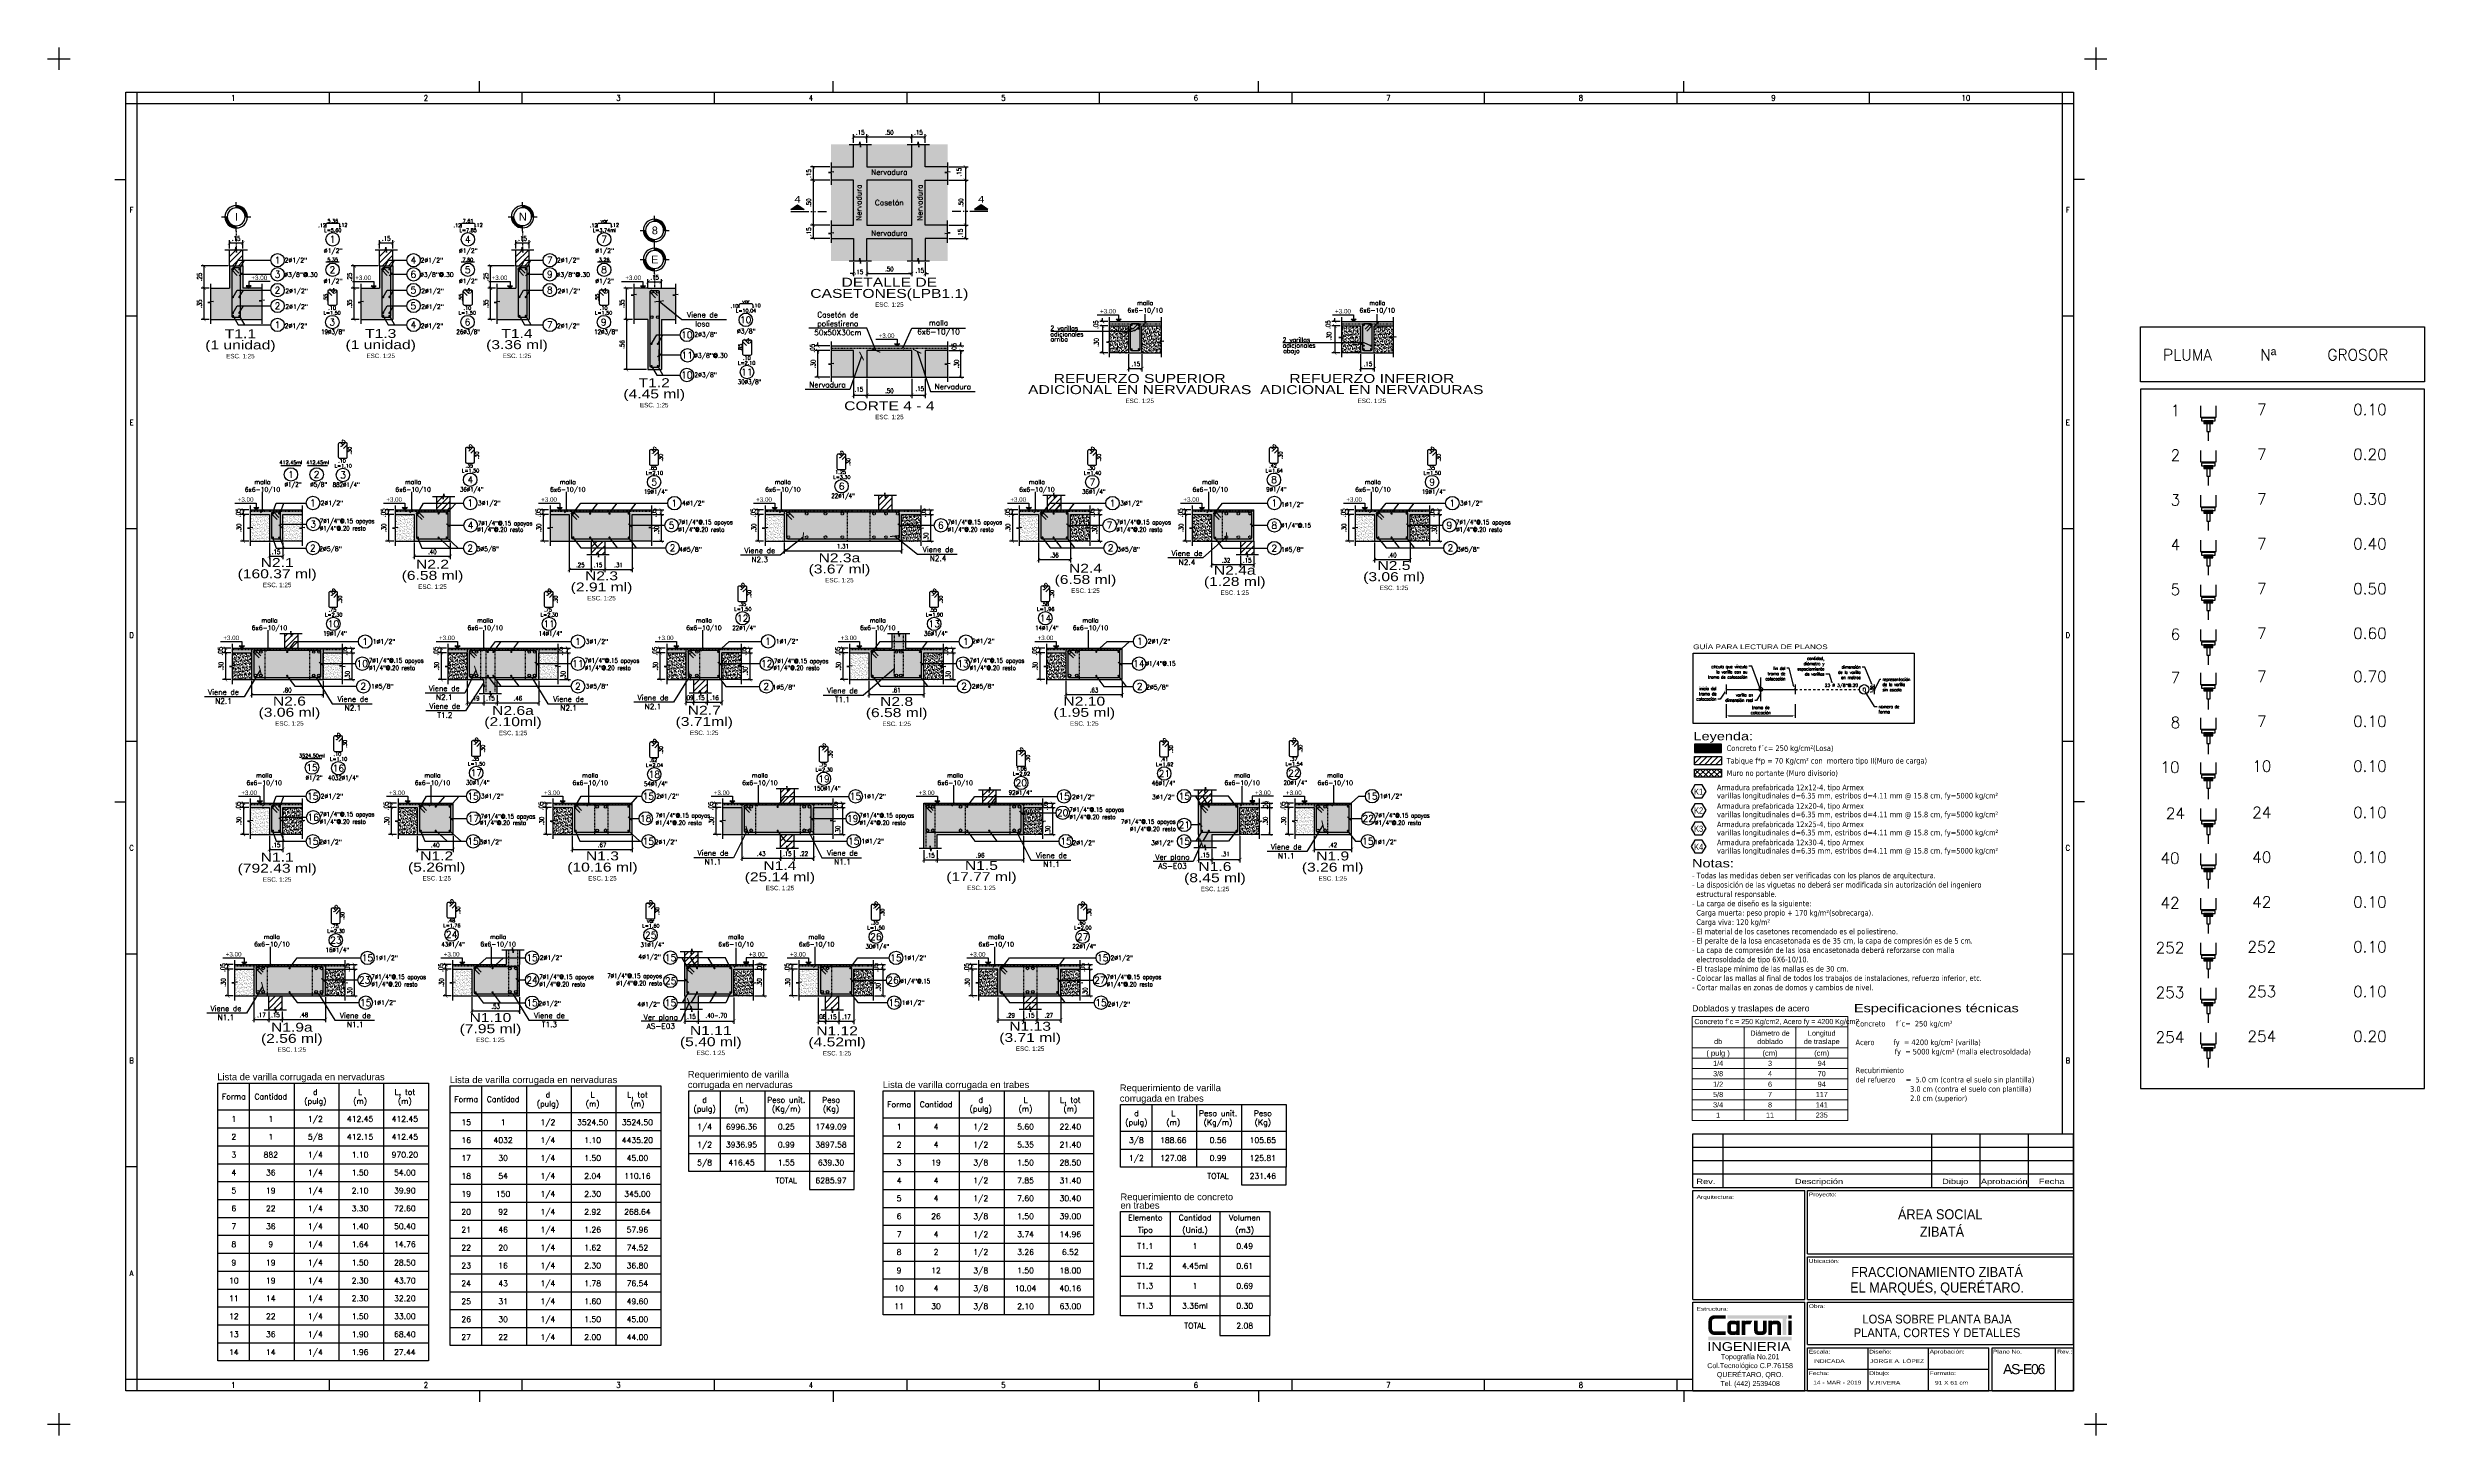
# Paper-space layout 'PLANO' of a CAD drawing. Header units: millimetres. Extents: x 114 to 221, y 0 to 61.
# The model-space entities are those that its viewports show. They can reach past a viewport. Long polylines and large blocks are cut down to what shows.
import ezdxf
from ezdxf.enums import TextEntityAlignment as Align

# ---------------------------------------------------------------- set-up
doc = ezdxf.new("R2010")
doc.units = ezdxf.units.MM
doc.header["$LTSCALE"] = 0.05
for name, pattern in [('DASHDOT2', [12.7, 6.35, -3.175, 0, -3.175]), ('DOT2', [3.175, 0, -3.175]), ('HIDDEN2', [4.7625, 3.175, -1.5875])]:
    doc.linetypes.add(name, pattern=pattern)
for name, color, linetype in [('ACHURADO', 1, 'Continuous'), ('ACOTADO', 2, 'Continuous'), ('CANT_INVIS', 2, 'HIDDEN2'), ('CONT_CORTE', 4, 'Continuous'), ('EJES', 1, 'DASHDOT2'), ('FORMATO', 7, 'Continuous'), ('MEMBRETE', 7, 'Continuous'), ('TEXTO_REFUERZO', 3, 'Continuous'), ('TITULOS', 1, 'Continuous'), ('TXT_IND', 2, 'Continuous'), ('TXT_NOTA', 3, 'Continuous'), ('XMVIEW', 6, 'Continuous')]:
    doc.layers.add(name, color=color, linetype=linetype)
doc.layers.get('XMVIEW').freeze()
doc.styles.add('ACOTAMIENTOS', font='romans.shx', dxfattribs={"width": 0.85})
doc.styles.add('ARIAL', font='arial.ttf')
doc.styles.add('ROMANS', font='ROMANS.SHX')
doc.styles.get("Standard").update_dxf_attribs({"font": 'romans.shx'})
doc.styles.add('STYLE2', font='arial.ttf', dxfattribs={"width": 0.9})
doc.styles.add('style5', font='tahoma.ttf')
doc.dimstyles.new('ACOTA_100', dxfattribs={"dimscale": 0.1, "dimtxt": 2, "dimasz": 1.5, "dimexe": 1.25, "dimexo": 0.625, "dimgap": 1, "dimtad": 1, "dimzin": 4, "dimdsep": 46, "dimtxsty": 'ACOTAMIENTOS', "dimblk1": 'ARCHTICK', "dimblk2": 'ARCHTICK', "dimsah": 1, "dimcen": 1.5, "dimclrd": 1, "dimclre": 1, "dimclrt": 256, "dimadec": 0, "dimazin": 0, "dimtfac": 1, "dimtofl": 0, "dimtmove": 2, "dimatfit": 3, "dimldrblk": 'ARCHTICK', "dimfxl": 0, "dimtolj": 1, "dimtzin": 0, "dimarcsym": 0})
doc.dimstyles.new('ACOTA_25', dxfattribs={"dimscale": 0.025, "dimtxt": 2, "dimasz": 1.5, "dimexe": 1.25, "dimexo": 0.625, "dimgap": 1, "dimtad": 1, "dimzin": 4, "dimdsep": 46, "dimtxsty": 'ACOTAMIENTOS', "dimblk1": 'ARCHTICK', "dimblk2": 'ARCHTICK', "dimsah": 1, "dimcen": 1.5, "dimclrd": 1, "dimclre": 1, "dimclrt": 256, "dimadec": 0, "dimazin": 0, "dimtfac": 1, "dimtofl": 0, "dimtmove": 2, "dimatfit": 3, "dimldrblk": 'ARCHTICK', "dimfxl": 0, "dimtolj": 1, "dimtzin": 0, "dimarcsym": 0})
pattern_1 = [(37.5, (0, -1.524376), (-0.000960019, 0.029364794), [0, -0.0231648, 0, -0.025908, 0, -0.024765]), (7.5, (0, -1.524376), (0.026971397, 0.043009506), [0, -0.0124968, 0, -0.0208788, 0, -0.008001]), (327.5, (-0.018745, -1.524376), (0.047459542, 8.6231e-05), [0, -0.00762, 0, -0.027432, 0, -0.035814]), (317.5, (-0.018745, -1.524376), (0.045813387, 0.01337576), [0, -0.00381, 0, -0.0179832, 0, -0.020574])]
pattern_2 = [(45, (0, -1.76042), (-0.03367596, 0.03367596), [])]
pattern_3 = [(37.5, (0, -1.760421), (-0.000960019, 0.029364794), [0, -0.0231648, 0, -0.025908, 0, -0.024765]), (7.5, (0, -1.76042), (0.026971397, 0.043009506), [0, -0.0124968, 0, -0.0208788, 0, -0.008001]), (327.5, (-0.018745, -1.76042), (0.047459542, 8.6231e-05), [0, -0.00762, 0, -0.027432, 0, -0.035814]), (317.5, (-0.018745, -1.76042), (0.045813387, 0.01337576), [0, -0.00381, 0, -0.0179832, 0, -0.020574])]
pattern_4 = [(37.5, (-0.063376, 0), (-0.000960019, 0.029364794), [0, -0.0231648, 0, -0.025908, 0, -0.024765]), (7.5, (-0.063376, 0), (0.026971397, 0.043009506), [0, -0.0124968, 0, -0.0208788, 0, -0.008001]), (327.5, (-0.082122, 5e-18), (0.047459542, 8.6231e-05), [0, -0.00762, 0, -0.027432, 0, -0.035814]), (317.5, (-0.08212, 5e-18), (0.045813387, 0.01337576), [0, -0.00381, 0, -0.0179832, 0, -0.020574])]
pattern_5 = [(37.5, (-9.187665, -3.564204), (-0.000960019, 0.029364794), [0, -0.0231648, 0, -0.025908, 0, -0.024765]), (7.5, (-9.187665, -3.564204), (0.026971397, 0.043009506), [0, -0.0124968, 0, -0.0208788, 0, -0.008001]), (327.5, (-9.20641, -3.564204), (0.047459542, 8.6231e-05), [0, -0.00762, 0, -0.027432, 0, -0.035814]), (317.5, (-9.20641, -3.564204), (0.045813387, 0.01337576), [0, -0.00381, 0, -0.0179832, 0, -0.020574])]
pattern_6 = [(37.5, (-14.453454, -5.078045), (-0.000960019, 0.029364794), [0, -0.0231648, 0, -0.025908, 0, -0.024765]), (7.5, (-14.453454, -5.078045), (0.026971397, 0.043009506), [0, -0.0124968, 0, -0.0208788, 0, -0.008001]), (327.5, (-14.4722, -5.078045), (0.047459542, 8.6231e-05), [0, -0.00762, 0, -0.027432, 0, -0.035814]), (317.5, (-14.4722, -5.078045), (0.045813387, 0.01337576), [0, -0.00381, 0, -0.0179832, 0, -0.020574])]
pattern_7 = [(37.5, (-14.48042, -1.54498), (-0.000960019, 0.029364794), [0, -0.0231648, 0, -0.025908, 0, -0.024765]), (7.5, (-14.48042, -1.54498), (0.026971397, 0.043009506), [0, -0.0124968, 0, -0.0208788, 0, -0.008001]), (327.5, (-14.499165, -1.54498), (0.047459542, 8.6231e-05), [0, -0.00762, 0, -0.027432, 0, -0.035814]), (317.5, (-14.499165, -1.54498), (0.045813387, 0.01337576), [0, -0.00381, 0, -0.0179832, 0, -0.020574])]
pattern_8 = [(37.5, (-11.993444, -1.54498), (-0.000960019, 0.029364794), [0, -0.0231648, 0, -0.025908, 0, -0.024765]), (7.5, (-11.993444, -1.54498), (0.026971397, 0.043009506), [0, -0.0124968, 0, -0.0208788, 0, -0.008001]), (327.5, (-12.01219, -1.54498), (0.047459542, 8.6231e-05), [0, -0.00762, 0, -0.027432, 0, -0.035814]), (317.5, (-12.01219, -1.54498), (0.045813387, 0.01337576), [0, -0.00381, 0, -0.0179832, 0, -0.020574])]
pattern_9 = [(37.5, (-12.07177, -1.54498), (-0.000960019, 0.029364794), [0, -0.0231648, 0, -0.025908, 0, -0.024765]), (7.5, (-12.07177, -1.54498), (0.026971397, 0.043009506), [0, -0.0124968, 0, -0.0208788, 0, -0.008001]), (327.5, (-12.090514, -1.54498), (0.047459542, 8.6231e-05), [0, -0.00762, 0, -0.027432, 0, -0.035814]), (317.5, (-12.090514, -1.54498), (0.045813387, 0.01337576), [0, -0.00381, 0, -0.0179832, 0, -0.020574])]

# ---------------------------------------------------------------- blocks, each defined once
blk = doc.blocks.new('MARCO 91X61')
at = {"layer": 'FORMATO', "color": 1}
for p, q in [((-0.5, 61), (0.5, 61)), ((0, 61.5), (0, 60.5)), ((90.5, 61), (91.5, 61)), ((91, 61.5), (91, 60.5)), ((18.8, 59.5), (18.8, 60)), ((34.6, 59.5), (34.6, 60)), ((53.6, 59.5), (53.6, 60)), ((72.6, 59.5), (72.6, 60)), ((2.5, 55.6), (3, 55.6)), ((90.5, 55.6), (90, 55.6)), ((2.5, 27.8), (3, 27.8)), ((90.5, 27.8), (90, 27.8)), ((18.8, 1.5), (18.8, 1)), ((34.6, 1.5), (34.6, 1)), ((53.6, 1.5), (53.6, 1)), ((72.6, 1.5), (72.6, 1)), ((-0.5, 0), (0.5, 0)), ((0, 0.5), (0, -0.5)), ((90.5, 0), (91.5, 0)), ((91, 0.5), (91, -0.5))]:
    blk.add_line(p, q, dxfattribs=at)
at = {"layer": 'FORMATO'}
for p, q in [((3, 1.5), (3, 59.5)), ((3, 1.5), (3, 59.5)), ((3, 59.5), (90, 59.5)), ((3, 59.5), (90, 59.5)), ((90, 59.5), (90, 1.5)), ((90, 59.5), (90, 1.5)), ((90, 1.5), (3, 1.5)), ((90, 1.5), (3, 1.5))]:
    blk.add_line(p, q, dxfattribs=at)
at = {"layer": 'FORMATO', "color": 2}
for p, q in [((3.5, 1.5), (3.5, 59.5)), ((12.1, 59), (12.1, 59.5)), ((20.7, 59), (20.7, 59.5)), ((29.3, 59), (29.3, 59.5)), ((37.9, 59), (37.9, 59.5)), ((46.5, 59), (46.5, 59.5)), ((55.1, 59), (55.1, 59.5)), ((63.7, 59), (63.7, 59.5)), ((72.3, 59), (72.3, 59.5)), ((80.9, 59), (80.9, 59.5)), ((89.5, 59.5), (89.5, 12.98)), ((3, 59), (90, 59)), ((3.5, 49.5), (3, 49.5)), ((90, 49.5), (89.5, 49.5)), ((3.5, 40), (3, 40)), ((90, 40), (89.5, 40)), ((3.5, 30.5), (3, 30.5)), ((90, 30.5), (89.5, 30.5)), ((3.5, 21), (3, 21)), ((90, 21), (89.5, 21)), ((3.5, 11.5), (3, 11.5)), ((73, 2), (3, 2)), ((12.1, 1.5), (12.1, 2)), ((20.7, 1.5), (20.7, 2)), ((29.3, 1.5), (29.3, 2)), ((37.9, 1.5), (37.9, 2)), ((46.5, 1.5), (46.5, 2)), ((55.1, 1.5), (55.1, 2)), ((63.7, 1.5), (63.7, 2)), ((72.3, 1.5), (72.3, 2))]:
    blk.add_line(p, q, dxfattribs=at)
at = {"layer": 'FORMATO', "color": 3, "style": 'ROMANS', "width": 0.9}
for s, p in [('1', (7.8, 59.25)), ('2', (16.4, 59.25)), ('3', (25, 59.25)), ('4', (33.6, 59.25)), ('5', (42.2, 59.25)), ('6', (50.8, 59.25)), ('7', (59.4, 59.25)), ('8', (68, 59.25)), ('9', (76.6, 59.25)), ('10', (85.2, 59.25)), ('F', (3.25, 54.25)), ('F', (89.75, 54.25)), ('E', (3.25, 44.75)), ('E', (89.75, 44.75)), ('D', (3.25, 35.25)), ('D', (89.75, 35.25)), ('C', (3.25, 25.75)), ('C', (89.75, 25.75)), ('B', (3.25, 16.25)), ('B', (89.75, 16.25)), ('A', (3.25, 6.75)), ('1', (7.8, 1.75)), ('2', (16.4, 1.75)), ('3', (25, 1.75)), ('4', (33.6, 1.75)), ('5', (42.2, 1.75)), ('6', (50.8, 1.75)), ('7', (59.4, 1.75)), ('8', (68, 1.75))]:
    blk.add_text(s, height=0.25, dxfattribs=at).set_placement(p, align=Align.MIDDLE_CENTER)
blk = doc.blocks.new('PLUM')
at = {"layer": 'FORMATO', "color": 1}
blk.add_line((-9.66, 29.35), (-9.66, 28.93), dxfattribs=at)
at = {"layer": 'FORMATO', "color": 2}
blk.add_line((-9.66, 27.35), (-9.66, 26.93), dxfattribs=at)
at = {"layer": 'FORMATO', "color": 3}
blk.add_line((-9.66, 25.35), (-9.66, 24.93), dxfattribs=at)
at = {"layer": 'FORMATO', "color": 4}
blk.add_line((-9.66, 23.35), (-9.66, 22.93), dxfattribs=at)
at = {"layer": 'FORMATO', "color": 5}
blk.add_line((-9.66, 21.35), (-9.66, 20.93), dxfattribs=at)
at = {"layer": 'FORMATO', "color": 6}
blk.add_line((-9.66, 19.35), (-9.66, 18.93), dxfattribs=at)
at = {"layer": 'FORMATO', "color": 7}
for p, q in [((-9.66, 17.41), (-9.66, 17)), ((-9.66, 17.35), (-9.66, 16.93))]:
    blk.add_line(p, q, dxfattribs=at)
at = {"layer": 'FORMATO', "color": 8}
for p, q in [((-9.66, 15.41), (-9.66, 15)), ((-9.66, 15.35), (-9.66, 14.93))]:
    blk.add_line(p, q, dxfattribs=at)
at = {"layer": 'FORMATO', "color": 10}
for p, q in [((-9.66, 13.41), (-9.66, 13)), ((-9.66, 13.35), (-9.66, 12.93))]:
    blk.add_line(p, q, dxfattribs=at)
at = {"layer": 'FORMATO', "color": 24}
blk.add_line((-9.66, 11.35), (-9.66, 10.93), dxfattribs=at)
at = {"layer": 'FORMATO', "color": 40}
for p in [(-9.66, 9.35), (-9.66, 9.28)]:
    blk.add_line(p, (-9.66, 8.93), dxfattribs=at)
at = {"layer": 'FORMATO', "color": 42}
for p in [(-9.66, 7.35), (-9.66, 7.28)]:
    blk.add_line(p, (-9.66, 6.93), dxfattribs=at)
at = {"layer": 'FORMATO', "color": 252}
for p in [(-9.66, 5.35), (-9.66, 5.28)]:
    blk.add_line(p, (-9.66, 4.93), dxfattribs=at)
at = {"layer": 'FORMATO', "color": 253}
for p in [(-9.66, 3.35), (-9.66, 3.28)]:
    blk.add_line(p, (-9.66, 2.93), dxfattribs=at)
at = {"layer": 'FORMATO', "color": 254}
for p in [(-9.66, 1.35), (-9.66, 1.28)]:
    blk.add_line(p, (-9.66, 0.93), dxfattribs=at)
at = {"layer": 'FORMATO', "color": 2}
for points in [[(-12.69, 34.03), (0, 34.03), (0, 31.56), (-12.69, 31.56)], [(-12.69, 0), (0, 0), (0, 31.24), (-12.69, 31.24)], [(-9.96, 27.82), (-9.36, 27.82), (-9.36, 27.94), (-9.96, 27.94)], [(-9.86, 27.7), (-9.46, 27.7), (-9.46, 27.82), (-9.86, 27.82)], [(-9.73, 27.35), (-9.58, 27.35), (-9.58, 27.7), (-9.73, 27.7)]]:
    blk.add_lwpolyline(points, close=True, dxfattribs=at)
at = {"layer": 'FORMATO', "color": 1}
blk.add_lwpolyline([(-10.01, 30.5), (-10.01, 29.99), (-9.31, 29.99), (-9.31, 30.5)], dxfattribs=at)
for points in [[(-9.96, 29.82), (-9.36, 29.82), (-9.36, 29.94), (-9.96, 29.94)], [(-9.86, 29.7), (-9.46, 29.7), (-9.46, 29.82), (-9.86, 29.82)], [(-9.73, 29.35), (-9.58, 29.35), (-9.58, 29.7), (-9.73, 29.7)]]:
    blk.add_lwpolyline(points, close=True, dxfattribs=at)
for points, const_width in [([(-9.86, 29.76), (-9.46, 29.76)], 0.12), ([(-9.66, 29.35), (-9.66, 28.93)], 0.03)]:
    blk.add_lwpolyline(points, dxfattribs=dict(at, const_width=const_width))
at = {"layer": 'FORMATO', "color": 2}
blk.add_lwpolyline([(-10.01, 28.5), (-10.01, 27.99), (-9.31, 27.99), (-9.31, 28.5)], dxfattribs=at)
for points, const_width in [([(-9.86, 27.76), (-9.46, 27.76)], 0.12), ([(-9.66, 27.35), (-9.66, 26.93)], 0.03)]:
    blk.add_lwpolyline(points, dxfattribs=dict(at, const_width=const_width))
at = {"layer": 'FORMATO', "color": 3}
blk.add_lwpolyline([(-10.01, 26.5), (-10.01, 25.99), (-9.31, 25.99), (-9.31, 26.5)], dxfattribs=at)
for points in [[(-9.96, 25.82), (-9.36, 25.82), (-9.36, 25.94), (-9.96, 25.94)], [(-9.86, 25.7), (-9.46, 25.7), (-9.46, 25.82), (-9.86, 25.82)], [(-9.73, 25.35), (-9.58, 25.35), (-9.58, 25.7), (-9.73, 25.7)]]:
    blk.add_lwpolyline(points, close=True, dxfattribs=at)
for points, const_width in [([(-9.86, 25.76), (-9.46, 25.76)], 0.12), ([(-9.66, 25.35), (-9.66, 24.93)], 0.03)]:
    blk.add_lwpolyline(points, dxfattribs=dict(at, const_width=const_width))
at = {"layer": 'FORMATO', "color": 4}
blk.add_lwpolyline([(-10.01, 24.5), (-10.01, 23.99), (-9.31, 23.99), (-9.31, 24.5)], dxfattribs=at)
for points in [[(-9.96, 23.82), (-9.36, 23.82), (-9.36, 23.94), (-9.96, 23.94)], [(-9.86, 23.7), (-9.46, 23.7), (-9.46, 23.82), (-9.86, 23.82)], [(-9.73, 23.35), (-9.58, 23.35), (-9.58, 23.7), (-9.73, 23.7)]]:
    blk.add_lwpolyline(points, close=True, dxfattribs=at)
for points, const_width in [([(-9.86, 23.76), (-9.46, 23.76)], 0.12), ([(-9.66, 23.35), (-9.66, 22.93)], 0.03)]:
    blk.add_lwpolyline(points, dxfattribs=dict(at, const_width=const_width))
at = {"layer": 'FORMATO', "color": 5}
blk.add_lwpolyline([(-10.01, 22.5), (-10.01, 21.99), (-9.31, 21.99), (-9.31, 22.5)], dxfattribs=at)
for points in [[(-9.96, 21.82), (-9.36, 21.82), (-9.36, 21.94), (-9.96, 21.94)], [(-9.86, 21.7), (-9.46, 21.7), (-9.46, 21.82), (-9.86, 21.82)], [(-9.73, 21.35), (-9.58, 21.35), (-9.58, 21.7), (-9.73, 21.7)]]:
    blk.add_lwpolyline(points, close=True, dxfattribs=at)
for points, const_width in [([(-9.86, 21.76), (-9.46, 21.76)], 0.12), ([(-9.66, 21.35), (-9.66, 20.93)], 0.03)]:
    blk.add_lwpolyline(points, dxfattribs=dict(at, const_width=const_width))
at = {"layer": 'FORMATO', "color": 6}
blk.add_lwpolyline([(-10.01, 20.5), (-10.01, 19.99), (-9.31, 19.99), (-9.31, 20.5)], dxfattribs=at)
for points in [[(-9.96, 19.82), (-9.36, 19.82), (-9.36, 19.94), (-9.96, 19.94)], [(-9.86, 19.7), (-9.46, 19.7), (-9.46, 19.82), (-9.86, 19.82)], [(-9.73, 19.35), (-9.58, 19.35), (-9.58, 19.7), (-9.73, 19.7)]]:
    blk.add_lwpolyline(points, close=True, dxfattribs=at)
for points, const_width in [([(-9.86, 19.76), (-9.46, 19.76)], 0.12), ([(-9.66, 19.35), (-9.66, 18.93)], 0.03)]:
    blk.add_lwpolyline(points, dxfattribs=dict(at, const_width=const_width))
at = {"layer": 'FORMATO', "color": 7}
blk.add_lwpolyline([(-10.01, 18.56), (-10.01, 18.05), (-9.31, 18.05), (-9.31, 18.56)], dxfattribs=at)
for points in [[(-9.96, 17.88), (-9.36, 17.88), (-9.36, 18), (-9.96, 18)], [(-9.86, 17.76), (-9.46, 17.76), (-9.46, 17.88), (-9.86, 17.88)], [(-9.73, 17.41), (-9.58, 17.41), (-9.58, 17.76), (-9.73, 17.76)]]:
    blk.add_lwpolyline(points, close=True, dxfattribs=at)
for points, const_width in [([(-9.86, 17.82), (-9.46, 17.82)], 0.12), ([(-9.66, 17.41), (-9.66, 17)], 0.03), ([(-9.66, 17.35), (-9.66, 16.93)], 0.03)]:
    blk.add_lwpolyline(points, dxfattribs=dict(at, const_width=const_width))
at = {"layer": 'FORMATO', "color": 8}
blk.add_lwpolyline([(-10.01, 16.56), (-10.01, 16.05), (-9.31, 16.05), (-9.31, 16.56)], dxfattribs=at)
for points in [[(-9.96, 15.88), (-9.36, 15.88), (-9.36, 16), (-9.96, 16)], [(-9.86, 15.76), (-9.46, 15.76), (-9.46, 15.88), (-9.86, 15.88)], [(-9.73, 15.41), (-9.58, 15.41), (-9.58, 15.76), (-9.73, 15.76)]]:
    blk.add_lwpolyline(points, close=True, dxfattribs=at)
for points, const_width in [([(-9.86, 15.82), (-9.46, 15.82)], 0.12), ([(-9.66, 15.41), (-9.66, 15)], 0.03), ([(-9.66, 15.35), (-9.66, 14.93)], 0.03)]:
    blk.add_lwpolyline(points, dxfattribs=dict(at, const_width=const_width))
at = {"layer": 'FORMATO', "color": 10}
blk.add_lwpolyline([(-10.01, 14.56), (-10.01, 14.05), (-9.31, 14.05), (-9.31, 14.56)], dxfattribs=at)
for points in [[(-9.96, 13.88), (-9.36, 13.88), (-9.36, 14), (-9.96, 14)], [(-9.86, 13.76), (-9.46, 13.76), (-9.46, 13.88), (-9.86, 13.88)], [(-9.73, 13.41), (-9.58, 13.41), (-9.58, 13.76), (-9.73, 13.76)]]:
    blk.add_lwpolyline(points, close=True, dxfattribs=at)
for points, const_width in [([(-9.86, 13.82), (-9.46, 13.82)], 0.12), ([(-9.66, 13.41), (-9.66, 13)], 0.03), ([(-9.66, 13.35), (-9.66, 12.93)], 0.03)]:
    blk.add_lwpolyline(points, dxfattribs=dict(at, const_width=const_width))
at = {"layer": 'FORMATO', "color": 24}
blk.add_lwpolyline([(-10.01, 12.5), (-10.01, 11.99), (-9.31, 11.99), (-9.31, 12.5)], dxfattribs=at)
for points in [[(-9.96, 11.82), (-9.36, 11.82), (-9.36, 11.94), (-9.96, 11.94)], [(-9.86, 11.7), (-9.46, 11.7), (-9.46, 11.82), (-9.86, 11.82)], [(-9.73, 11.35), (-9.58, 11.35), (-9.58, 11.7), (-9.73, 11.7)]]:
    blk.add_lwpolyline(points, close=True, dxfattribs=at)
for points, const_width in [([(-9.86, 11.76), (-9.46, 11.76)], 0.12), ([(-9.66, 11.35), (-9.66, 10.93)], 0.03)]:
    blk.add_lwpolyline(points, dxfattribs=dict(at, const_width=const_width))
at = {"layer": 'FORMATO', "color": 40}
blk.add_lwpolyline([(-10.01, 10.5), (-10.01, 9.99), (-9.31, 9.99), (-9.31, 10.5)], dxfattribs=at)
for points in [[(-9.96, 9.82), (-9.36, 9.82), (-9.36, 9.94), (-9.96, 9.94)], [(-9.86, 9.7), (-9.46, 9.7), (-9.46, 9.82), (-9.86, 9.82)], [(-9.73, 9.35), (-9.58, 9.35), (-9.58, 9.7), (-9.73, 9.7)]]:
    blk.add_lwpolyline(points, close=True, dxfattribs=at)
for points, const_width in [([(-9.86, 9.76), (-9.46, 9.76)], 0.12), ([(-9.66, 9.35), (-9.66, 8.93)], 0.03)]:
    blk.add_lwpolyline(points, dxfattribs=dict(at, const_width=const_width))
at = {"layer": 'FORMATO', "color": 42}
blk.add_lwpolyline([(-10.01, 8.5), (-10.01, 7.99), (-9.31, 7.99), (-9.31, 8.5)], dxfattribs=at)
for points in [[(-9.96, 7.82), (-9.36, 7.82), (-9.36, 7.94), (-9.96, 7.94)], [(-9.86, 7.7), (-9.46, 7.7), (-9.46, 7.82), (-9.86, 7.82)], [(-9.73, 7.35), (-9.58, 7.35), (-9.58, 7.7), (-9.73, 7.7)]]:
    blk.add_lwpolyline(points, close=True, dxfattribs=at)
for points, const_width in [([(-9.86, 7.76), (-9.46, 7.76)], 0.12), ([(-9.66, 7.35), (-9.66, 6.93)], 0.03)]:
    blk.add_lwpolyline(points, dxfattribs=dict(at, const_width=const_width))
at = {"layer": 'FORMATO', "color": 252}
blk.add_lwpolyline([(-10.01, 6.5), (-10.01, 5.99), (-9.31, 5.99), (-9.31, 6.5)], dxfattribs=at)
for points in [[(-9.96, 5.82), (-9.36, 5.82), (-9.36, 5.94), (-9.96, 5.94)], [(-9.86, 5.7), (-9.46, 5.7), (-9.46, 5.82), (-9.86, 5.82)], [(-9.73, 5.35), (-9.58, 5.35), (-9.58, 5.7), (-9.73, 5.7)]]:
    blk.add_lwpolyline(points, close=True, dxfattribs=at)
for points, const_width in [([(-9.86, 5.76), (-9.46, 5.76)], 0.12), ([(-9.66, 5.35), (-9.66, 4.93)], 0.03)]:
    blk.add_lwpolyline(points, dxfattribs=dict(at, const_width=const_width))
at = {"layer": 'FORMATO', "color": 253}
blk.add_lwpolyline([(-10.01, 4.5), (-10.01, 3.99), (-9.31, 3.99), (-9.31, 4.5)], dxfattribs=at)
for points in [[(-9.96, 3.82), (-9.36, 3.82), (-9.36, 3.94), (-9.96, 3.94)], [(-9.86, 3.7), (-9.46, 3.7), (-9.46, 3.82), (-9.86, 3.82)], [(-9.73, 3.35), (-9.58, 3.35), (-9.58, 3.7), (-9.73, 3.7)]]:
    blk.add_lwpolyline(points, close=True, dxfattribs=at)
for points, const_width in [([(-9.86, 3.76), (-9.46, 3.76)], 0.12), ([(-9.66, 3.35), (-9.66, 2.93)], 0.03)]:
    blk.add_lwpolyline(points, dxfattribs=dict(at, const_width=const_width))
at = {"layer": 'FORMATO', "color": 254}
blk.add_lwpolyline([(-10.01, 2.5), (-10.01, 1.99), (-9.31, 1.99), (-9.31, 2.5)], dxfattribs=at)
for points in [[(-9.96, 1.82), (-9.36, 1.82), (-9.36, 1.94), (-9.96, 1.94)], [(-9.86, 1.7), (-9.46, 1.7), (-9.46, 1.82), (-9.86, 1.82)], [(-9.73, 1.35), (-9.58, 1.35), (-9.58, 1.7), (-9.73, 1.7)]]:
    blk.add_lwpolyline(points, close=True, dxfattribs=at)
for points, const_width in [([(-9.86, 1.76), (-9.46, 1.76)], 0.12), ([(-9.66, 1.35), (-9.66, 0.93)], 0.03)]:
    blk.add_lwpolyline(points, dxfattribs=dict(at, const_width=const_width))
at = {"layer": 'FORMATO', "color": 3}
for s, p in [('PLUMA', (-10.59, 32.52)), ('Nª', (-6.98, 32.52)), ('GROSOR', (-2.98, 32.52)), ('7', (-7.27, 26.08)), ('0.30', (-2.44, 26.08)), ('3', (-11.13, 26.04))]:
    blk.add_text(s, height=0.5, dxfattribs=at).set_placement(p, align=Align.CENTER)
at = {"layer": 'FORMATO', "color": 1}
for s, p in [('1', (-11.13, 30.04)), ('7', (-7.27, 30.08)), ('0.10', (-2.44, 30.08))]:
    blk.add_text(s, height=0.5, dxfattribs=at).set_placement(p, align=Align.CENTER)
at = {"layer": 'FORMATO', "color": 2}
for s, p in [('2', (-11.13, 28.04)), ('7', (-7.27, 28.08)), ('0.20', (-2.44, 28.08))]:
    blk.add_text(s, height=0.5, dxfattribs=at).set_placement(p, align=Align.CENTER)
at = {"layer": 'FORMATO', "color": 4}
for s, p in [('4', (-11.13, 24.04)), ('7', (-7.27, 24.08)), ('0.40', (-2.44, 24.08))]:
    blk.add_text(s, height=0.5, dxfattribs=at).set_placement(p, align=Align.CENTER)
at = {"layer": 'FORMATO', "color": 5}
for s, p in [('5', (-11.13, 22.04)), ('7', (-7.27, 22.08)), ('0.50', (-2.44, 22.08))]:
    blk.add_text(s, height=0.5, dxfattribs=at).set_placement(p, align=Align.CENTER)
at = {"layer": 'FORMATO', "color": 6}
for s, p in [('6', (-11.13, 20.04)), ('7', (-7.27, 20.08)), ('0.60', (-2.44, 20.08))]:
    blk.add_text(s, height=0.5, dxfattribs=at).set_placement(p, align=Align.CENTER)
at = {"layer": 'FORMATO', "color": 7}
for s, p in [('7', (-11.13, 18.1)), ('7', (-7.27, 18.15)), ('0.70', (-2.44, 18.15))]:
    blk.add_text(s, height=0.5, dxfattribs=at).set_placement(p, align=Align.CENTER)
at = {"layer": 'FORMATO', "color": 8}
for s, p in [('8', (-11.13, 16.1)), ('7', (-7.27, 16.15)), ('0.10', (-2.44, 16.15))]:
    blk.add_text(s, height=0.5, dxfattribs=at).set_placement(p, align=Align.CENTER)
at = {"layer": 'FORMATO', "color": 10}
for s, p in [('10', (-11.37, 14.1)), ('10', (-7.27, 14.15)), ('0.10', (-2.44, 14.15))]:
    blk.add_text(s, height=0.5, dxfattribs=at).set_placement(p, align=Align.CENTER)
at = {"layer": 'FORMATO', "color": 24}
for s, p in [('24', (-11.13, 12.04)), ('24', (-7.27, 12.08)), ('0.10', (-2.44, 12.08))]:
    blk.add_text(s, height=0.5, dxfattribs=at).set_placement(p, align=Align.CENTER)
at = {"layer": 'FORMATO', "color": 40}
for s, p in [('40', (-11.37, 10.04)), ('40', (-7.27, 10.08)), ('0.10', (-2.44, 10.08))]:
    blk.add_text(s, height=0.5, dxfattribs=at).set_placement(p, align=Align.CENTER)
at = {"layer": 'FORMATO', "color": 42}
for s, p in [('42', (-11.37, 8.04)), ('42', (-7.27, 8.08)), ('0.10', (-2.44, 8.08))]:
    blk.add_text(s, height=0.5, dxfattribs=at).set_placement(p, align=Align.CENTER)
at = {"layer": 'FORMATO', "color": 252}
for s, p in [('252', (-11.37, 6.04)), ('252', (-7.27, 6.08)), ('0.10', (-2.44, 6.08))]:
    blk.add_text(s, height=0.5, dxfattribs=at).set_placement(p, align=Align.CENTER)
at = {"layer": 'FORMATO', "color": 253}
for s, p in [('253', (-11.37, 4.04)), ('253', (-7.27, 4.08)), ('0.10', (-2.44, 4.08))]:
    blk.add_text(s, height=0.5, dxfattribs=at).set_placement(p, align=Align.CENTER)
at = {"layer": 'FORMATO', "color": 254}
for s, p in [('254', (-11.37, 2.04)), ('254', (-7.27, 2.08)), ('0.20', (-2.44, 2.08))]:
    blk.add_text(s, height=0.5, dxfattribs=at).set_placement(p, align=Align.CENTER)
blk = doc.blocks.new('_ARCHTICK')
at = {"color": 0, "linetype": 'ByBlock', "const_width": 0.15}
blk.add_lwpolyline([(-0.5, -0.5), (0.5, 0.5)], dxfattribs=at)
blk = doc.blocks.new('*D4')
at = {"layer": 'DEFPOINTS', "color": 0, "linetype": 'Continuous'}
for p in [(57.69, 35.13), (62.09, 35.13), (62.09, 34.33)]:
    blk.add_point(p, dxfattribs=at)
at = {"layer": 'TXT_NOTA', "color": 1, "linetype": 'Continuous', "lineweight": -2}
for p, q in [((57.69, 35.07), (57.69, 34.21)), ((62.09, 35.07), (62.09, 34.21)), ((57.84, 34.33), (61.94, 34.33))]:
    blk.add_line(p, q, dxfattribs=at)
at = {"layer": 'TXT_NOTA', "color": 1, "linetype": 'Continuous'}
for points in [[(57.84, 34.36), (57.84, 34.31), (57.69, 34.33)], [(61.94, 34.36), (61.94, 34.31), (62.09, 34.33)]]:
    blk.add_solid(points, dxfattribs=at)
at = {"layer": 'TXT_NOTA', "color": 2, "linetype": 'Continuous', "insert": (59.89, 34.7), "char_height": 0.2, "attachment_point": 5, "style": 'ACOTAMIENTOS'}
blk.add_mtext('\\A1;tramo de \\Pcolocación', dxfattribs=at)
blk = doc.blocks.new('MEMBRETE')
at = {"layer": 'MEMBRETE'}
for points in [[(-6.69, -0.84, -0.414214), (-6.59, -0.74), (-6.09, -0.74), (-6.09, -0.58), (-6.59, -0.58, 0.414214), (-6.85, -0.84), (-6.85, -1.2, 0.414214), (-6.59, -1.46), (-6.09, -1.46), (-6.09, -1.3), (-6.59, -1.3, -0.414214), (-6.69, -1.2)], [(-3.37, -0.74), (-3.33, -0.74), (-3.33, -0.58), (-6.01, -0.58), (-6.01, -0.74), (-3.53, -0.74), (-3.53, -1.46), (-3.37, -1.46)], [(-5.21, -1.04, -0.414214), (-5.15, -0.98), (-4.98, -0.98), (-4.89, -0.82), (-5.12, -0.82, 0.133522), (-5.21, -0.85), (-5.21, -0.82), (-5.37, -0.82), (-5.37, -1.46), (-5.21, -1.46)], [(-4.65, -1.24), (-4.65, -0.82), (-4.81, -0.82), (-4.81, -1.28, 0.414214), (-4.63, -1.46), (-4.43, -1.46, 0.410071), (-4.25, -1.29), (-4.25, -0.82), (-4.41, -0.82), (-4.41, -1.24, -0.414214), (-4.47, -1.3), (-4.59, -1.3, -0.414214)], [(-4.01, -1.04, -0.414214), (-3.95, -0.98), (-3.83, -0.98, -0.414214), (-3.77, -1.04), (-3.77, -1.46), (-3.61, -1.46), (-3.61, -1, 0.414214), (-3.79, -0.82), (-3.92, -0.82, 0.133522), (-4.01, -0.85), (-4.01, -0.82), (-4.17, -0.82), (-4.17, -1.46), (-4.01, -1.46)], [(-3.29, -0.74), (-3.13, -0.74), (-3.13, -0.58), (-3.29, -0.58)], [(-3.13, -0.82), (-3.29, -0.82), (-3.29, -1.46), (-3.13, -1.46)], [(-3.13, -1.54), (-6.85, -1.54), (-6.85, -1.7), (-3.13, -1.7)]]:
    blk.add_hatch(color=32, dxfattribs=at).paths.add_polyline_path(points)
h = blk.add_hatch(color=32, dxfattribs=at)
h.paths.add_polyline_path([(-5.45, -0.82), (-5.61, -0.82), (-5.61, -0.85, 0.133522), (-5.7, -0.82), (-5.83, -0.82, 0.414214), (-6.01, -1), (-6.01, -1.28, 0.414214), (-5.83, -1.46), (-5.7, -1.46, 0.133522), (-5.61, -1.44), (-5.61, -1.46), (-5.45, -1.46)])
h.paths.add_polyline_path([(-5.67, -1.3), (-5.79, -1.3, -0.414214), (-5.85, -1.24), (-5.85, -1.04, -0.414214), (-5.79, -0.98), (-5.67, -0.98, -0.414214), (-5.61, -1.04), (-5.61, -1.24, -0.414214)], flags=16)
at = {"layer": 'MEMBRETE', "color": 2}
for p, q in [((-7.55, 5.13), (-7.55, 7.53)), ((-7.55, 7.53), (9.45, 7.53)), ((-6.19, 5.13), (-6.19, 7.53)), ((3.13, 5.13), (3.13, 7.53)), ((5.29, 5.13), (5.29, 7.53)), ((7.45, 5.13), (7.45, 7.53)), ((9.45, 5.13), (9.45, 7.53)), ((-7.55, 6.93), (9.45, 6.93)), ((-7.55, 6.33), (9.45, 6.33)), ((-7.55, 5.73), (9.45, 5.73)), ((-7.55, 5.13), (9.45, 5.13)), ((-7.55, 5), (-2.55, 5)), ((-7.55, 0.13), (-7.55, 5)), ((-2.55, 0.13), (-2.55, 5)), ((-2.42, 5), (9.45, 5)), ((-2.42, 2.16), (-2.42, 5)), ((9.45, 2.16), (9.45, 5)), ((-2.42, 2.16), (9.45, 2.16)), ((-2.42, 0.13), (-2.42, 2.03)), ((-2.42, 2.03), (9.45, 2.03)), ((9.45, 0.13), (9.45, 2.03)), ((-7.55, 0.13), (-2.55, 0.13)), ((-7.55, 0), (-2.55, 0)), ((-2.55, -3.95), (-2.55, 0)), ((-2.42, 0.13), (9.45, 0.13)), ((-2.42, 0), (9.45, 0)), ((-7.55, -3.95), (-7.55, 0)), ((-2.42, -1.89), (-2.42, 0)), ((9.45, -1.89), (9.45, 0)), ((-2.42, -1.89), (9.45, -1.89)), ((-2.42, -3.95), (-2.42, -2.03)), ((-2.42, -2.03), (5.68, -2.03)), ((0.28, -3.95), (0.28, -2.03)), ((2.98, -3.95), (2.98, -2.03)), ((5.68, -3.95), (5.68, -2.03)), ((5.82, -3.95), (5.82, -2.03)), ((5.82, -2.03), (9.45, -2.03)), ((8.65, -3.95), (8.65, -2.03)), ((9.45, -3.95), (9.45, -2.03)), ((-2.42, -2.99), (5.68, -2.99)), ((-7.55, -3.95), (-2.55, -3.95)), ((-2.42, -3.95), (5.68, -3.95)), ((5.82, -3.95), (9.45, -3.95))]:
    blk.add_line(p, q, dxfattribs=at)
at = {"layer": 'MEMBRETE', "color": 2, "style": 'ARIAL', "width": 1.25}
for s, height, p in [('Rev.', 0.236, (-7.39, 5.28)), ('Descripción', 0.2363, (-2.99, 5.28)), ('Dibujo', 0.236, (3.59, 5.28)), ('Aprobación', 0.236, (5.32, 5.28)), ('Fecha', 0.236, (7.91, 5.28))]:
    blk.add_text(s, height=height, dxfattribs=at).set_placement(p)
at = {"layer": 'MEMBRETE', "color": 3, "style": 'ARIAL', "width": 1.25}
for s, p in [('Arquitectura:', (-7.38, 4.62)), ('Proyecto:', (-2.37, 4.73)), ('Ubicación:', (-2.37, 1.76)), ('Estructura:', (-7.38, -0.38)), ('Obra:', (-2.37, -0.26)), ('Escala:', (-2.37, -2.29)), ('Diseño:', (0.33, -2.29)), ('Aprobación:', (3.03, -2.29)), ('Plano No.', (5.86, -2.29)), ('Rev.:', (8.73, -2.29)), ('Fecha:', (-2.37, -3.25)), ('Dibujo:', (0.33, -3.25)), ('Formato:', (3.03, -3.25))]:
    blk.add_text(s, height=0.168, dxfattribs=at).set_placement(p)
at = {"layer": 'MEMBRETE', "color": 252, "style": 'ARIAL', "width": 1.15}
blk.add_text('INGENIERIA', height=0.4, dxfattribs=at).set_placement((-6.9, -2.18))
at = {"layer": 'MEMBRETE', "color": 1, "style": 'ARIAL'}
for s, p in [('Col.Tecnológico C.P.76158', (-4.99, -2.83)), ('QUERÉTARO, QRO.', (-4.99, -3.23)), ('Topografía No.201', (-4.99, -2.43)), ('Tel. (442) 2539408', (-4.99, -3.63))]:
    blk.add_text(s, height=0.225, dxfattribs=at).set_placement(p, align=Align.MIDDLE_CENTER)
at = {"layer": 'MEMBRETE', "color": 2, "width": 0.9}
for tag, p in [('REV_C', (-6.96, 6.93)), ('REV_B', (-6.96, 6.33)), ('DIB_C', (4.18, 6.93)), ('DIB_B', (4.18, 6.33)), ('RESP_C', (6.4, 6.93)), ('RESP_B', (6.4, 6.33)), ('FECHA_C', (8.45, 6.93)), ('FECHA_B', (8.45, 6.33)), ('REV_A', (-6.96, 5.73)), ('DIB_A', (4.18, 5.73)), ('RESP_A', (6.4, 5.73)), ('FECHA_A', (8.45, 5.73))]:
    blk.add_attdef(tag, text='', height=0.236, dxfattribs=at).set_placement(p, align=Align.BOTTOM_CENTER)
for tag, p in [('DESCRIPCION_C', (-6.09, 6.93)), ('DESCRIPCION_B', (-6.09, 6.33)), ('DESCRIPCION_A', (-6.09, 5.73))]:
    blk.add_attdef(tag, text='', height=0.236, dxfattribs=at).set_placement(p, align=Align.BOTTOM_LEFT)
at = {"layer": 'MEMBRETE', "color": 1, "style": 'STYLE2', "width": 0.9}
for tag, height, p in [('PROYECTO1', 0.45, (3.58, 3.93)), ('PROYECTO2', 0.45, (3.58, 3.15)), ('DIRECCION1', 0.45, (3.36, 1.35)), ('DIRECCION2', 0.45, (3.36, 0.66)), ('OBRA1', 0.396, (3.36, -0.75)), ('OBRA2', 0.396, (3.36, -1.36))]:
    blk.add_attdef(tag, text='', height=height, dxfattribs=at).set_placement(p, align=Align.MIDDLE_CENTER)
at = {"layer": 'MEMBRETE', "color": 2, "style": 'ARIAL', "width": 1.25}
for tag, p in [('ESCALA', (-2.16, -2.71)), ('DISEÑO', (0.64, -2.71)), ('APROBACION', (3.28, -2.71)), ('FECHA', (-2.16, -3.67)), ('DIBUJO', (0.64, -3.68))]:
    blk.add_attdef(tag, p, '', height=0.168, dxfattribs=at)
at = {"layer": 'MEMBRETE', "color": 2, "style": 'ARIAL', "width": 0.9}
blk.add_attdef('CODIGO', text='', height=0.45, dxfattribs=at).set_placement((7.23, -3.09), align=Align.MIDDLE_CENTER)
at = {"layer": 'MEMBRETE', "color": 2}
for tag, height, style, width, p in [('N°', 0.4, 'STYLE2', 0.9, (9.06, -3.28)), ('FORMATO', 0.168, 'ARIAL', 1.25, (4.02, -3.68))]:
    blk.add_attdef(tag, text='', height=height, dxfattribs=dict(at, style=style, width=width)).set_placement(p, align=Align.CENTER)
blk = doc.blocks.new('*D256')
at = {"layer": 'ACOTADO', "color": 1, "lineweight": -2}
for p, q in [((40.662, 7.734), (40.662, 7.833)), ((40.662, 7.802), (40.812, 7.802)), ((40.812, 7.734), (40.812, 7.833))]:
    blk.add_line(p, q, dxfattribs=at)
at = {"layer": 'DEFPOINTS', "color": 0}
for p in [(40.662, 7.718), (40.812, 7.802), (40.812, 7.718)]:
    blk.add_point(p, dxfattribs=at)
at = {"layer": 'ACOTADO', "color": 1, "lineweight": -2, "xscale": 0.03750000000000001, "yscale": 0.03750000000000001, "zscale": 0.03750000000000001, "rotation": 180}
blk.add_blockref('_ARCHTICK', (40.662, 7.802), dxfattribs=at)
at = {"layer": 'ACOTADO', "color": 1, "lineweight": -2, "xscale": 0.03750000000000001, "yscale": 0.03750000000000001, "zscale": 0.03750000000000001}
blk.add_blockref('_ARCHTICK', (40.812, 7.802), dxfattribs=at)
at = {"layer": 'ACOTADO', "insert": (40.737, 7.852), "char_height": 0.05, "attachment_point": 5, "style": 'ACOTAMIENTOS'}
blk.add_mtext('\\A1;.15', dxfattribs=at)
blk = doc.blocks.new('*D257')
at = {"layer": 'ACOTADO', "color": 1, "lineweight": -2}
for p, q in [((40.812, 7.734), (40.812, 7.833)), ((40.812, 7.802), (41.312, 7.802)), ((41.312, 7.734), (41.312, 7.833))]:
    blk.add_line(p, q, dxfattribs=at)
at = {"layer": 'DEFPOINTS', "color": 0}
for p in [(40.812, 7.718), (41.312, 7.802), (41.312, 7.718)]:
    blk.add_point(p, dxfattribs=at)
at = {"layer": 'ACOTADO', "color": 1, "lineweight": -2, "xscale": 0.03750000000000001, "yscale": 0.03750000000000001, "zscale": 0.03750000000000001, "rotation": 180}
blk.add_blockref('_ARCHTICK', (40.812, 7.802), dxfattribs=at)
at = {"layer": 'ACOTADO', "color": 1, "lineweight": -2, "xscale": 0.03750000000000001, "yscale": 0.03750000000000001, "zscale": 0.03750000000000001}
blk.add_blockref('_ARCHTICK', (41.312, 7.802), dxfattribs=at)
at = {"layer": 'ACOTADO', "insert": (41.062, 7.852), "char_height": 0.05, "attachment_point": 5, "style": 'ACOTAMIENTOS'}
blk.add_mtext('\\A1;.50', dxfattribs=at)
blk = doc.blocks.new('*D258')
at = {"layer": 'ACOTADO', "color": 1, "lineweight": -2}
for p, q in [((41.312, 7.734), (41.312, 7.833)), ((41.312, 7.802), (41.462, 7.802)), ((41.462, 7.734), (41.462, 7.833))]:
    blk.add_line(p, q, dxfattribs=at)
at = {"layer": 'DEFPOINTS', "color": 0}
for p in [(41.312, 7.718), (41.462, 7.802), (41.462, 7.718)]:
    blk.add_point(p, dxfattribs=at)
at = {"layer": 'ACOTADO', "color": 1, "lineweight": -2, "xscale": 0.03750000000000001, "yscale": 0.03750000000000001, "zscale": 0.03750000000000001, "rotation": 180}
blk.add_blockref('_ARCHTICK', (41.312, 7.802), dxfattribs=at)
at = {"layer": 'ACOTADO', "color": 1, "lineweight": -2, "xscale": 0.03750000000000001, "yscale": 0.03750000000000001, "zscale": 0.03750000000000001}
blk.add_blockref('_ARCHTICK', (41.462, 7.802), dxfattribs=at)
at = {"layer": 'ACOTADO', "insert": (41.387, 7.852), "char_height": 0.05, "attachment_point": 5, "style": 'ACOTAMIENTOS'}
blk.add_mtext('\\A1;.15', dxfattribs=at)
blk = doc.blocks.new('*D259')
at = {"layer": 'ACOTADO', "color": 1, "lineweight": -2}
for p, q in [((40.662, 6.403), (40.662, 6.245)), ((40.812, 6.403), (40.812, 6.245)), ((40.662, 6.276), (40.625, 6.276)), ((40.812, 6.276), (40.85, 6.276))]:
    blk.add_line(p, q, dxfattribs=at)
at = {"layer": 'DEFPOINTS', "color": 0}
for p in [(40.662, 6.418), (40.812, 6.418), (40.812, 6.276)]:
    blk.add_point(p, dxfattribs=at)
at = {"layer": 'ACOTADO', "color": 1, "lineweight": -2, "xscale": 0.03750000000000001, "yscale": 0.03750000000000001, "zscale": 0.03750000000000001}
blk.add_blockref('_ARCHTICK', (40.662, 6.276), dxfattribs=at)
at = {"layer": 'ACOTADO', "color": 1, "lineweight": -2, "xscale": 0.03750000000000001, "yscale": 0.03750000000000001, "zscale": 0.03750000000000001, "rotation": 180}
blk.add_blockref('_ARCHTICK', (40.812, 6.276), dxfattribs=at)
at = {"layer": 'ACOTADO', "insert": (40.722, 6.294), "char_height": 0.05, "attachment_point": 5, "style": 'ACOTAMIENTOS'}
blk.add_mtext('\\A1;.15', dxfattribs=at)
blk = doc.blocks.new('*D260')
at = {"layer": 'ACOTADO', "color": 1, "lineweight": -2}
for p, q in [((40.812, 6.403), (40.812, 6.245)), ((41.312, 6.403), (41.312, 6.245)), ((40.812, 6.276), (41.312, 6.276))]:
    blk.add_line(p, q, dxfattribs=at)
at = {"layer": 'DEFPOINTS', "color": 0}
for p in [(40.812, 6.418), (41.312, 6.418), (41.312, 6.276)]:
    blk.add_point(p, dxfattribs=at)
at = {"layer": 'ACOTADO', "color": 1, "lineweight": -2, "xscale": 0.03750000000000001, "yscale": 0.03750000000000001, "zscale": 0.03750000000000001, "rotation": 180}
blk.add_blockref('_ARCHTICK', (40.812, 6.276), dxfattribs=at)
at = {"layer": 'ACOTADO', "color": 1, "lineweight": -2, "xscale": 0.03750000000000001, "yscale": 0.03750000000000001, "zscale": 0.03750000000000001}
blk.add_blockref('_ARCHTICK', (41.312, 6.276), dxfattribs=at)
at = {"layer": 'ACOTADO', "insert": (41.062, 6.326), "char_height": 0.05, "attachment_point": 5, "style": 'ACOTAMIENTOS'}
blk.add_mtext('\\A1;.50', dxfattribs=at)
blk = doc.blocks.new('*D261')
at = {"layer": 'ACOTADO', "color": 1, "lineweight": -2}
for p, q in [((41.312, 6.403), (41.312, 6.245)), ((41.462, 6.403), (41.462, 6.245)), ((41.312, 6.276), (41.275, 6.276)), ((41.462, 6.276), (41.5, 6.276))]:
    blk.add_line(p, q, dxfattribs=at)
at = {"layer": 'DEFPOINTS', "color": 0}
for p in [(41.312, 6.418), (41.462, 6.418), (41.462, 6.276)]:
    blk.add_point(p, dxfattribs=at)
at = {"layer": 'ACOTADO', "color": 1, "lineweight": -2, "xscale": 0.03750000000000001, "yscale": 0.03750000000000001, "zscale": 0.03750000000000001}
blk.add_blockref('_ARCHTICK', (41.312, 6.276), dxfattribs=at)
at = {"layer": 'ACOTADO', "color": 1, "lineweight": -2, "xscale": 0.03750000000000001, "yscale": 0.03750000000000001, "zscale": 0.03750000000000001, "rotation": 180}
blk.add_blockref('_ARCHTICK', (41.462, 6.276), dxfattribs=at)
at = {"layer": 'ACOTADO', "insert": (41.402, 6.31), "char_height": 0.05, "attachment_point": 5, "style": 'ACOTAMIENTOS'}
blk.add_mtext('\\A1;.15', dxfattribs=at)
blk = doc.blocks.new('*D262')
at = {"layer": 'ACOTADO', "color": 1, "lineweight": -2}
for p, q in [((40.397, 7.468), (40.181, 7.468)), ((40.212, 7.468), (40.212, 7.318)), ((40.397, 7.318), (40.181, 7.318))]:
    blk.add_line(p, q, dxfattribs=at)
at = {"layer": 'DEFPOINTS', "color": 0}
for p in [(40.412, 7.468), (40.212, 7.318), (40.412, 7.318)]:
    blk.add_point(p, dxfattribs=at)
at = {"layer": 'ACOTADO', "color": 1, "lineweight": -2, "xscale": 0.03750000000000001, "yscale": 0.03750000000000001, "zscale": 0.03750000000000001}
for p, rotation in [((40.212, 7.468), 90), ((40.212, 7.318), 270)]:
    blk.add_blockref('_ARCHTICK', p, dxfattribs=dict(at, rotation=rotation))
at = {"layer": 'ACOTADO', "insert": (40.162, 7.393), "char_height": 0.05, "attachment_point": 5, "rotation": 90, "style": 'ACOTAMIENTOS'}
blk.add_mtext('\\A1;.15', dxfattribs=at)
blk = doc.blocks.new('*D263')
at = {"layer": 'ACOTADO', "color": 1, "lineweight": -2}
for p, q in [((40.397, 7.318), (40.181, 7.318)), ((40.212, 7.318), (40.212, 6.818)), ((40.397, 6.818), (40.181, 6.818))]:
    blk.add_line(p, q, dxfattribs=at)
at = {"layer": 'DEFPOINTS', "color": 0}
for p in [(40.412, 7.318), (40.212, 6.818), (40.412, 6.818)]:
    blk.add_point(p, dxfattribs=at)
at = {"layer": 'ACOTADO', "color": 1, "lineweight": -2, "xscale": 0.03750000000000001, "yscale": 0.03750000000000001, "zscale": 0.03750000000000001}
for p, rotation in [((40.212, 7.318), 90), ((40.212, 6.818), 270)]:
    blk.add_blockref('_ARCHTICK', p, dxfattribs=dict(at, rotation=rotation))
at = {"layer": 'ACOTADO', "insert": (40.162, 7.068), "char_height": 0.05, "attachment_point": 5, "rotation": 90, "style": 'ACOTAMIENTOS'}
blk.add_mtext('\\A1;.50', dxfattribs=at)
blk = doc.blocks.new('*D264')
at = {"layer": 'ACOTADO', "color": 1, "lineweight": -2}
for p, q in [((40.397, 6.818), (40.181, 6.818)), ((40.397, 6.668), (40.181, 6.668)), ((40.212, 6.818), (40.212, 6.668))]:
    blk.add_line(p, q, dxfattribs=at)
at = {"layer": 'DEFPOINTS', "color": 0}
for p in [(40.212, 6.668), (40.412, 6.818), (40.412, 6.668)]:
    blk.add_point(p, dxfattribs=at)
at = {"layer": 'ACOTADO', "color": 1, "lineweight": -2, "xscale": 0.03750000000000001, "yscale": 0.03750000000000001, "zscale": 0.03750000000000001}
for p, rotation in [((40.212, 6.818), 90), ((40.212, 6.668), 270)]:
    blk.add_blockref('_ARCHTICK', p, dxfattribs=dict(at, rotation=rotation))
at = {"layer": 'ACOTADO', "insert": (40.162, 6.743), "char_height": 0.05, "attachment_point": 5, "rotation": 90, "style": 'ACOTAMIENTOS'}
blk.add_mtext('\\A1;.15', dxfattribs=at)
blk = doc.blocks.new('*D30')
at = {"layer": 'ACOTADO', "color": 1, "lineweight": -2}
for p, q in [((41.728, 7.468), (41.944, 7.468)), ((41.912, 7.468), (41.912, 7.318)), ((41.728, 7.318), (41.944, 7.318))]:
    blk.add_line(p, q, dxfattribs=at)
at = {"layer": 'DEFPOINTS', "color": 0}
for p in [(41.712, 7.468), (41.712, 7.318), (41.912, 7.318)]:
    blk.add_point(p, dxfattribs=at)
at = {"layer": 'ACOTADO', "color": 1, "lineweight": -2, "xscale": 0.03750000000000001, "yscale": 0.03750000000000001, "zscale": 0.03750000000000001}
for p, rotation in [((41.912, 7.468), 90), ((41.912, 7.318), 270)]:
    blk.add_blockref('_ARCHTICK', p, dxfattribs=dict(at, rotation=rotation))
at = {"layer": 'ACOTADO', "insert": (41.841, 7.408), "char_height": 0.05, "attachment_point": 5, "rotation": 90, "style": 'ACOTAMIENTOS'}
blk.add_mtext('\\A1;.15', dxfattribs=at)
blk = doc.blocks.new('*D31')
at = {"layer": 'ACOTADO', "color": 1, "lineweight": -2}
for p, q in [((41.728, 7.318), (41.944, 7.318)), ((41.912, 7.318), (41.912, 6.818)), ((41.728, 6.818), (41.944, 6.818))]:
    blk.add_line(p, q, dxfattribs=at)
at = {"layer": 'DEFPOINTS', "color": 0}
for p in [(41.712, 7.318), (41.712, 6.818), (41.912, 6.818)]:
    blk.add_point(p, dxfattribs=at)
at = {"layer": 'ACOTADO', "color": 1, "lineweight": -2, "xscale": 0.03750000000000001, "yscale": 0.03750000000000001, "zscale": 0.03750000000000001}
for p, rotation in [((41.912, 7.318), 90), ((41.912, 6.818), 270)]:
    blk.add_blockref('_ARCHTICK', p, dxfattribs=dict(at, rotation=rotation))
at = {"layer": 'ACOTADO', "insert": (41.862, 7.068), "char_height": 0.05, "attachment_point": 5, "rotation": 90, "style": 'ACOTAMIENTOS'}
blk.add_mtext('\\A1;.50', dxfattribs=at)
blk = doc.blocks.new('*D32')
at = {"layer": 'ACOTADO', "color": 1, "lineweight": -2}
for p, q in [((41.728, 6.818), (41.944, 6.818)), ((41.728, 6.668), (41.944, 6.668)), ((41.912, 6.818), (41.912, 6.668))]:
    blk.add_line(p, q, dxfattribs=at)
at = {"layer": 'DEFPOINTS', "color": 0}
for p in [(41.712, 6.818), (41.712, 6.668), (41.912, 6.668)]:
    blk.add_point(p, dxfattribs=at)
at = {"layer": 'ACOTADO', "color": 1, "lineweight": -2, "xscale": 0.03750000000000001, "yscale": 0.03750000000000001, "zscale": 0.03750000000000001}
for p, rotation in [((41.912, 6.818), 90), ((41.912, 6.668), 270)]:
    blk.add_blockref('_ARCHTICK', p, dxfattribs=dict(at, rotation=rotation))
at = {"layer": 'ACOTADO', "insert": (41.856, 6.728), "char_height": 0.05, "attachment_point": 5, "rotation": 90, "style": 'ACOTAMIENTOS'}
blk.add_mtext('\\A1;.15', dxfattribs=at)
blk = doc.blocks.new('*D265')
at = {"layer": 'ACOTADO', "color": 1, "lineweight": -2}
for p, q in [((41.728, 5.467), (41.894, 5.467)), ((41.728, 5.417), (41.894, 5.417)), ((41.862, 5.467), (41.862, 5.505)), ((41.862, 5.417), (41.862, 5.38))]:
    blk.add_line(p, q, dxfattribs=at)
at = {"layer": 'DEFPOINTS', "color": 0}
for p in [(41.712, 5.467), (41.712, 5.417), (41.862, 5.417)]:
    blk.add_point(p, dxfattribs=at)
at = {"layer": 'ACOTADO', "color": 1, "lineweight": -2, "xscale": 0.03750000000000001, "yscale": 0.03750000000000001, "zscale": 0.03750000000000001}
for p, rotation in [((41.862, 5.467), 270), ((41.862, 5.417), 90)]:
    blk.add_blockref('_ARCHTICK', p, dxfattribs=dict(at, rotation=rotation))
at = {"layer": 'ACOTADO', "insert": (41.785, 5.452), "char_height": 0.05, "attachment_point": 5, "rotation": 90, "style": 'ACOTAMIENTOS'}
blk.add_mtext('\\A1;.05', dxfattribs=at)
blk = doc.blocks.new('*D266')
at = {"layer": 'ACOTADO', "color": 1, "lineweight": -2}
for p, q in [((41.728, 5.417), (41.894, 5.417)), ((41.862, 5.117), (41.862, 5.417)), ((41.728, 5.117), (41.894, 5.117))]:
    blk.add_line(p, q, dxfattribs=at)
at = {"layer": 'DEFPOINTS', "color": 0}
for p in [(41.712, 5.417), (41.862, 5.417), (41.712, 5.117)]:
    blk.add_point(p, dxfattribs=at)
at = {"layer": 'ACOTADO', "color": 1, "lineweight": -2, "xscale": 0.03750000000000001, "yscale": 0.03750000000000001, "zscale": 0.03750000000000001}
for p, rotation in [((41.862, 5.417), 90), ((41.862, 5.117), 270)]:
    blk.add_blockref('_ARCHTICK', p, dxfattribs=dict(at, rotation=rotation))
at = {"layer": 'ACOTADO', "insert": (41.812, 5.267), "char_height": 0.05, "attachment_point": 5, "rotation": 90, "style": 'ACOTAMIENTOS'}
blk.add_mtext('\\A1;.30', dxfattribs=at)
blk = doc.blocks.new('*D33')
at = {"layer": 'ACOTADO', "color": 1, "lineweight": -2}
for p, q in [((40.397, 5.467), (40.231, 5.467)), ((40.397, 5.417), (40.231, 5.417)), ((40.262, 5.467), (40.262, 5.505)), ((40.262, 5.417), (40.262, 5.38))]:
    blk.add_line(p, q, dxfattribs=at)
at = {"layer": 'DEFPOINTS', "color": 0}
for p in [(40.262, 5.417), (40.412, 5.467), (40.412, 5.417)]:
    blk.add_point(p, dxfattribs=at)
at = {"layer": 'ACOTADO', "color": 1, "lineweight": -2, "xscale": 0.03750000000000001, "yscale": 0.03750000000000001, "zscale": 0.03750000000000001}
for p, rotation in [((40.262, 5.467), 270), ((40.262, 5.417), 90)]:
    blk.add_blockref('_ARCHTICK', p, dxfattribs=dict(at, rotation=rotation))
at = {"layer": 'ACOTADO', "insert": (40.203, 5.442), "char_height": 0.05, "attachment_point": 5, "rotation": 90, "style": 'ACOTAMIENTOS'}
blk.add_mtext('\\A1;.05', dxfattribs=at)
blk = doc.blocks.new('*D34')
at = {"layer": 'ACOTADO', "color": 1, "lineweight": -2}
for p, q in [((40.397, 5.417), (40.231, 5.417)), ((40.262, 5.117), (40.262, 5.417)), ((40.397, 5.117), (40.231, 5.117))]:
    blk.add_line(p, q, dxfattribs=at)
at = {"layer": 'DEFPOINTS', "color": 0}
for p in [(40.262, 5.417), (40.412, 5.417), (40.412, 5.117)]:
    blk.add_point(p, dxfattribs=at)
at = {"layer": 'ACOTADO', "color": 1, "lineweight": -2, "xscale": 0.03750000000000001, "yscale": 0.03750000000000001, "zscale": 0.03750000000000001}
for p, rotation in [((40.262, 5.417), 90), ((40.262, 5.117), 270)]:
    blk.add_blockref('_ARCHTICK', p, dxfattribs=dict(at, rotation=rotation))
at = {"layer": 'ACOTADO', "insert": (40.212, 5.267), "char_height": 0.05, "attachment_point": 5, "rotation": 90, "style": 'ACOTAMIENTOS'}
blk.add_mtext('\\A1;.30', dxfattribs=at)
blk = doc.blocks.new('*D267')
at = {"layer": 'ACOTADO', "color": 1, "lineweight": -2}
for p, q in [((40.662, 5.101), (40.662, 4.886)), ((40.812, 5.101), (40.812, 4.886)), ((40.662, 4.917), (40.812, 4.917))]:
    blk.add_line(p, q, dxfattribs=at)
at = {"layer": 'DEFPOINTS', "color": 0}
for p in [(40.662, 5.117), (40.812, 5.117), (40.812, 4.917)]:
    blk.add_point(p, dxfattribs=at)
at = {"layer": 'ACOTADO', "color": 1, "lineweight": -2, "xscale": 0.03750000000000001, "yscale": 0.03750000000000001, "zscale": 0.03750000000000001, "rotation": 180}
blk.add_blockref('_ARCHTICK', (40.662, 4.917), dxfattribs=at)
at = {"layer": 'ACOTADO', "color": 1, "lineweight": -2, "xscale": 0.03750000000000001, "yscale": 0.03750000000000001, "zscale": 0.03750000000000001}
blk.add_blockref('_ARCHTICK', (40.812, 4.917), dxfattribs=at)
at = {"layer": 'ACOTADO', "insert": (40.722, 4.983), "char_height": 0.05, "attachment_point": 5, "style": 'ACOTAMIENTOS'}
blk.add_mtext('\\A1;.15', dxfattribs=at)
blk = doc.blocks.new('*D268')
at = {"layer": 'ACOTADO', "color": 1, "lineweight": -2}
for p, q in [((40.812, 5.101), (40.812, 4.886)), ((41.312, 5.101), (41.312, 4.886)), ((40.812, 4.917), (41.312, 4.917))]:
    blk.add_line(p, q, dxfattribs=at)
at = {"layer": 'DEFPOINTS', "color": 0}
for p in [(40.812, 5.117), (41.312, 5.117), (41.312, 4.917)]:
    blk.add_point(p, dxfattribs=at)
at = {"layer": 'ACOTADO', "color": 1, "lineweight": -2, "xscale": 0.03750000000000001, "yscale": 0.03750000000000001, "zscale": 0.03750000000000001, "rotation": 180}
blk.add_blockref('_ARCHTICK', (40.812, 4.917), dxfattribs=at)
at = {"layer": 'ACOTADO', "color": 1, "lineweight": -2, "xscale": 0.03750000000000001, "yscale": 0.03750000000000001, "zscale": 0.03750000000000001}
blk.add_blockref('_ARCHTICK', (41.312, 4.917), dxfattribs=at)
at = {"layer": 'ACOTADO', "insert": (41.062, 4.967), "char_height": 0.05, "attachment_point": 5, "style": 'ACOTAMIENTOS'}
blk.add_mtext('\\A1;.50', dxfattribs=at)
blk = doc.blocks.new('*D269')
at = {"layer": 'ACOTADO', "color": 1, "lineweight": -2}
for p, q in [((41.312, 5.101), (41.312, 4.886)), ((41.462, 5.101), (41.462, 4.886)), ((41.312, 4.917), (41.462, 4.917))]:
    blk.add_line(p, q, dxfattribs=at)
at = {"layer": 'DEFPOINTS', "color": 0}
for p in [(41.312, 5.117), (41.462, 5.117), (41.462, 4.917)]:
    blk.add_point(p, dxfattribs=at)
at = {"layer": 'ACOTADO', "color": 1, "lineweight": -2, "xscale": 0.03750000000000001, "yscale": 0.03750000000000001, "zscale": 0.03750000000000001, "rotation": 180}
blk.add_blockref('_ARCHTICK', (41.312, 4.917), dxfattribs=at)
at = {"layer": 'ACOTADO', "color": 1, "lineweight": -2, "xscale": 0.03750000000000001, "yscale": 0.03750000000000001, "zscale": 0.03750000000000001}
blk.add_blockref('_ARCHTICK', (41.462, 4.917), dxfattribs=at)
at = {"layer": 'ACOTADO', "insert": (41.402, 4.99), "char_height": 0.05, "attachment_point": 5, "style": 'ACOTAMIENTOS'}
blk.add_mtext('\\A1;.15', dxfattribs=at)
blk = doc.blocks.new('CORTE')
at = {"layer": 'TXT_IND'}
blk.add_hatch(color=7, dxfattribs=at).paths.add_polyline_path([(-0.8, 0.05), (-0.5, 0.05), (-0.65, 0.15)])
at = {"layer": 'TXT_IND', "color": 7}
for p, q in [((-0.8, 0), (-0.4, 0)), ((-0.35, 0), (-0.325, 0)), ((-0.275, 0), (-0.25, 0)), ((-0.2, 0), (0, 0))]:
    blk.add_line(p, q, dxfattribs=at)
blk.add_lwpolyline([(-0.8, 0.05), (-0.65, 0.15), (-0.5, 0.05)], close=True, dxfattribs=at)
at = {"layer": 'TXT_IND', "color": 7, "style": 'ARIAL', "text_generation_flag": 6, "width": 1.25}
blk.add_attdef('1', text='', height=0.15, rotation=180, dxfattribs=at).set_placement((-0.65, 0.275), align=Align.MIDDLE_CENTER)
blk = doc.blocks.new('Titulos')
at = {"layer": 'TITULOS', "color": 1, "style": 'ARIAL', "width": 1.25}
blk.add_attdef('TITULO_1', text='', height=0.2, dxfattribs=at).set_placement((0, 0.25), align=Align.MIDDLE_CENTER)
at = {"layer": 'TITULOS', "style": 'ARIAL', "width": 1.25}
blk.add_attdef('TITULO_2', text='', height=0.2, dxfattribs=at).set_placement((0, 0), align=Align.MIDDLE_CENTER)
at = {"layer": 'TITULOS', "color": 2, "width": 1.25}
for tag, p in [('ESCALA_1', (0, -0.25)), ('ESCALA_2', (0, -0.408))]:
    blk.add_attdef(tag, text='', height=0.1, dxfattribs=at).set_placement(p, align=Align.MIDDLE_CENTER)
blk = doc.blocks.new('*D35')
at = {"layer": 'ACOTADO', "color": 1, "lineweight": -2}
for p, q in [((40.809, 9.259), (40.719, 9.259)), ((40.75, 9.259), (40.75, 8.959)), ((40.809, 8.959), (40.719, 8.959))]:
    blk.add_line(p, q, dxfattribs=at)
at = {"layer": 'DEFPOINTS', "color": 0}
for p in [(40.825, 9.259), (40.75, 8.959), (40.825, 8.959)]:
    blk.add_point(p, dxfattribs=at)
at = {"layer": 'ACOTADO', "color": 1, "lineweight": -2, "xscale": 0.03750000000000001, "yscale": 0.03750000000000001, "zscale": 0.03750000000000001}
for p, rotation in [((40.75, 9.259), 90), ((40.75, 8.959), 270)]:
    blk.add_blockref('_ARCHTICK', p, dxfattribs=dict(at, rotation=rotation))
at = {"layer": 'ACOTADO', "insert": (40.681, 9.075), "char_height": 0.05, "attachment_point": 5, "rotation": 90, "style": 'ACOTAMIENTOS'}
blk.add_mtext('\\A1;.30', dxfattribs=at)
blk = doc.blocks.new('*D36')
at = {"layer": 'ACOTADO', "color": 1, "lineweight": -2}
for p, q in [((41.04, 8.944), (41.04, 8.752)), ((41.04, 8.783), (41.19, 8.783)), ((41.19, 8.944), (41.19, 8.752))]:
    blk.add_line(p, q, dxfattribs=at)
at = {"layer": 'DEFPOINTS', "color": 0}
for p in [(41.04, 8.959), (41.19, 8.959), (41.19, 8.783)]:
    blk.add_point(p, dxfattribs=at)
at = {"layer": 'ACOTADO', "color": 1, "lineweight": -2, "xscale": 0.03750000000000001, "yscale": 0.03750000000000001, "zscale": 0.03750000000000001, "rotation": 180}
blk.add_blockref('_ARCHTICK', (41.04, 8.783), dxfattribs=at)
at = {"layer": 'ACOTADO', "color": 1, "lineweight": -2, "xscale": 0.03750000000000001, "yscale": 0.03750000000000001, "zscale": 0.03750000000000001}
blk.add_blockref('_ARCHTICK', (41.19, 8.783), dxfattribs=at)
at = {"layer": 'ACOTADO', "insert": (41.122, 8.835), "char_height": 0.05, "attachment_point": 5, "style": 'ACOTAMIENTOS'}
blk.add_mtext('\\A1;.15', dxfattribs=at)
blk = doc.blocks.new('*D37')
at = {"layer": 'ACOTADO', "color": 1, "lineweight": -2}
for p, q in [((40.809, 9.309), (40.719, 9.309)), ((40.75, 9.309), (40.75, 9.347)), ((40.809, 9.259), (40.719, 9.259)), ((40.75, 9.259), (40.75, 9.222))]:
    blk.add_line(p, q, dxfattribs=at)
at = {"layer": 'DEFPOINTS', "color": 0}
for p in [(40.75, 9.309), (40.825, 9.309), (40.825, 9.259)]:
    blk.add_point(p, dxfattribs=at)
at = {"layer": 'ACOTADO', "color": 1, "lineweight": -2, "xscale": 0.03750000000000001, "yscale": 0.03750000000000001, "zscale": 0.03750000000000001}
for p, rotation in [((40.75, 9.309), 270), ((40.75, 9.259), 90)]:
    blk.add_blockref('_ARCHTICK', p, dxfattribs=dict(at, rotation=rotation))
at = {"layer": 'ACOTADO', "insert": (40.676, 9.274), "char_height": 0.05, "attachment_point": 5, "rotation": 90, "style": 'ACOTAMIENTOS'}
blk.add_mtext('\\A1;.05', dxfattribs=at)
blk = doc.blocks.new('*D38')
at = {"layer": 'ACOTADO', "color": 1, "lineweight": -2}
for p, q in [((43.403, 9.259), (43.312, 9.259)), ((43.343, 9.259), (43.343, 8.959)), ((43.403, 8.959), (43.312, 8.959))]:
    blk.add_line(p, q, dxfattribs=at)
at = {"layer": 'DEFPOINTS', "color": 0}
for p in [(43.418, 9.259), (43.343, 8.959), (43.418, 8.959)]:
    blk.add_point(p, dxfattribs=at)
at = {"layer": 'ACOTADO', "color": 1, "lineweight": -2, "xscale": 0.03750000000000001, "yscale": 0.03750000000000001, "zscale": 0.03750000000000001}
for p, rotation in [((43.343, 9.259), 90), ((43.343, 8.959), 270)]:
    blk.add_blockref('_ARCHTICK', p, dxfattribs=dict(at, rotation=rotation))
at = {"layer": 'ACOTADO', "insert": (43.28, 9.146), "char_height": 0.05, "attachment_point": 5, "rotation": 90, "style": 'ACOTAMIENTOS'}
blk.add_mtext('\\A1;.30', dxfattribs=at)
blk = doc.blocks.new('*D39')
at = {"layer": 'ACOTADO', "color": 1, "lineweight": -2}
for p, q in [((43.633, 8.944), (43.633, 8.752)), ((43.633, 8.783), (43.783, 8.783)), ((43.783, 8.944), (43.783, 8.752))]:
    blk.add_line(p, q, dxfattribs=at)
at = {"layer": 'DEFPOINTS', "color": 0}
for p in [(43.633, 8.959), (43.783, 8.959), (43.783, 8.783)]:
    blk.add_point(p, dxfattribs=at)
at = {"layer": 'ACOTADO', "color": 1, "lineweight": -2, "xscale": 0.03750000000000001, "yscale": 0.03750000000000001, "zscale": 0.03750000000000001, "rotation": 180}
blk.add_blockref('_ARCHTICK', (43.633, 8.783), dxfattribs=at)
at = {"layer": 'ACOTADO', "color": 1, "lineweight": -2, "xscale": 0.03750000000000001, "yscale": 0.03750000000000001, "zscale": 0.03750000000000001}
blk.add_blockref('_ARCHTICK', (43.783, 8.783), dxfattribs=at)
at = {"layer": 'ACOTADO', "insert": (43.715, 8.835), "char_height": 0.05, "attachment_point": 5, "style": 'ACOTAMIENTOS'}
blk.add_mtext('\\A1;.15', dxfattribs=at)
blk = doc.blocks.new('*D40')
at = {"layer": 'ACOTADO', "color": 1, "lineweight": -2}
for p, q in [((43.403, 9.309), (43.312, 9.309)), ((43.343, 9.309), (43.343, 9.347)), ((43.403, 9.259), (43.312, 9.259)), ((43.343, 9.259), (43.343, 9.222))]:
    blk.add_line(p, q, dxfattribs=at)
at = {"layer": 'DEFPOINTS', "color": 0}
for p in [(43.343, 9.309), (43.418, 9.309), (43.418, 9.259)]:
    blk.add_point(p, dxfattribs=at)
at = {"layer": 'ACOTADO', "color": 1, "lineweight": -2, "xscale": 0.03750000000000001, "yscale": 0.03750000000000001, "zscale": 0.03750000000000001}
for p, rotation in [((43.343, 9.309), 270), ((43.343, 9.259), 90)]:
    blk.add_blockref('_ARCHTICK', p, dxfattribs=dict(at, rotation=rotation))
at = {"layer": 'ACOTADO', "insert": (43.269, 9.274), "char_height": 0.05, "attachment_point": 5, "rotation": 90, "style": 'ACOTAMIENTOS'}
blk.add_mtext('\\A1;.05', dxfattribs=at)
blk = doc.blocks.new('Nivel-elev')
at = {"layer": 'TXT_IND'}
blk.add_hatch(color=1, dxfattribs=at).paths.add_polyline_path([(-0.058, 0.051), (0.058, 0.051), (0, 0)])
for p, q in [((0, 0), (-0.058, 0.051)), ((-0.058, 0.051), (0.058, 0.051)), ((0.058, 0.051), (0, 0))]:
    blk.add_line(p, q, dxfattribs=at)
blk.add_lwpolyline([(-0.476, 0.151), (0, 0.151), (0, 0.051)], dxfattribs=at)
blk.add_attdef('+2.85', (-0.476, 0.171), '', height=0.0975, dxfattribs=at)
blk = doc.blocks.new('*D41')
at = {"layer": 'ACOTADO', "color": 1, "lineweight": -2}
for p, q in [((45.116, 4.426), (45.116, 4.519)), ((45.266, 4.426), (45.266, 4.519)), ((45.116, 4.488), (45.266, 4.488))]:
    blk.add_line(p, q, dxfattribs=at)
at = {"layer": 'DEFPOINTS', "color": 0}
for p in [(45.116, 4.411), (45.266, 4.488), (45.266, 4.411)]:
    blk.add_point(p, dxfattribs=at)
at = {"layer": 'ACOTADO', "color": 1, "lineweight": -2, "xscale": 0.03750000000000001, "yscale": 0.03750000000000001, "zscale": 0.03750000000000001, "rotation": 180}
blk.add_blockref('_ARCHTICK', (45.116, 4.488), dxfattribs=at)
at = {"layer": 'ACOTADO', "color": 1, "lineweight": -2, "xscale": 0.03750000000000001, "yscale": 0.03750000000000001, "zscale": 0.03750000000000001}
blk.add_blockref('_ARCHTICK', (45.266, 4.488), dxfattribs=at)
at = {"layer": 'ACOTADO', "insert": (45.191, 4.538), "char_height": 0.05, "attachment_point": 5, "style": 'ACOTAMIENTOS'}
blk.add_mtext('\\A1;.15', dxfattribs=at)
blk = doc.blocks.new('EJE')
at = {"layer": 'EJES', "linetype": 'Continuous'}
for points in [[(-0.25, 0), (-0.2, 0, -0.414214), (0, 0.2), (0, 0.25, 0.414214)], [(0.25, 0), (0.2, 0, -0.414214), (0, -0.2), (0, -0.25, 0.414214)]]:
    blk.add_hatch(color=256, dxfattribs=at).paths.add_polyline_path(points)
at = {"layer": 'EJES', "color": 1, "linetype": 'Continuous'}
for p, q in [((-0.2, 0), (-0.325, 0)), ((0, 0.2), (0, 0.325)), ((0.325, 0), (0.2, 0)), ((0, -0.325), (0, -0.2))]:
    blk.add_line(p, q, dxfattribs=at)
at = {"layer": 'EJES', "color": 3, "linetype": 'Continuous'}
for radius in [0.25, 0.2]:
    blk.add_circle((0, 0), radius, dxfattribs=at)
at = {"layer": 'EJES', "color": 4, "linetype": 'Continuous', "style": 'ARIAL'}
blk.add_attdef('EJE', text='', height=0.175, dxfattribs=at).set_placement((0, 0), align=Align.MIDDLE_CENTER)
blk = doc.blocks.new('*D270')
at = {"layer": 'DEFPOINTS', "color": 0}
for p in [(44.832, 3.983), (44.906, 3.983), (44.906, 3.633)]:
    blk.add_point(p, dxfattribs=at)
at = {"layer": 'TXT_IND', "color": 1, "lineweight": -2}
for p, q in [((44.89, 3.983), (44.801, 3.983)), ((44.832, 3.633), (44.832, 3.983)), ((44.89, 3.633), (44.801, 3.633))]:
    blk.add_line(p, q, dxfattribs=at)
at = {"layer": 'TXT_IND', "color": 1, "lineweight": -2, "xscale": 0.03750000000000001, "yscale": 0.03750000000000001, "zscale": 0.03750000000000001}
for p, rotation in [((44.832, 3.983), 90), ((44.832, 3.633), 270)]:
    blk.add_blockref('_ARCHTICK', p, dxfattribs=dict(at, rotation=rotation))
at = {"layer": 'TXT_IND', "insert": (44.782, 3.808), "char_height": 0.05, "attachment_point": 5, "rotation": 90, "style": 'ACOTAMIENTOS'}
blk.add_mtext('\\A1;.35', dxfattribs=at)
blk = doc.blocks.new('COTA25')
at = {"layer": 'TEXTO_REFUERZO'}
blk.add_line((-0.018, -0.018), (0.018, 0.018), dxfattribs=at)
at = {"layer": 'TEXTO_REFUERZO', "color": 1}
blk.add_line((0, -0.062), (0, 0.063), dxfattribs=at)
blk = doc.blocks.new('*D42')
at = {"layer": 'ACOTADO', "color": 1, "lineweight": -2}
for p, q in [((49.616, 3.983), (49.52, 3.983)), ((49.551, 3.633), (49.551, 3.983)), ((49.616, 3.633), (49.52, 3.633))]:
    blk.add_line(p, q, dxfattribs=at)
at = {"layer": 'DEFPOINTS', "color": 0}
for p in [(49.551, 3.983), (49.632, 3.983), (49.632, 3.633)]:
    blk.add_point(p, dxfattribs=at)
at = {"layer": 'ACOTADO', "color": 1, "lineweight": -2, "xscale": 0.03750000000000001, "yscale": 0.03750000000000001, "zscale": 0.03750000000000001}
for p, rotation in [((49.551, 3.983), 90), ((49.551, 3.633), 270)]:
    blk.add_blockref('_ARCHTICK', p, dxfattribs=dict(at, rotation=rotation))
at = {"layer": 'ACOTADO', "insert": (49.501, 3.808), "char_height": 0.05, "attachment_point": 5, "rotation": 90, "style": 'ACOTAMIENTOS'}
blk.add_mtext('\\A1;.35', dxfattribs=at)
blk = doc.blocks.new('*D43')
at = {"layer": 'ACOTADO', "color": 1, "lineweight": -2}
for p, q in [((49.79, 3.991), (49.79, 4.084)), ((49.79, 4.053), (49.94, 4.053)), ((49.94, 3.991), (49.94, 4.084))]:
    blk.add_line(p, q, dxfattribs=at)
at = {"layer": 'DEFPOINTS', "color": 0}
for p in [(49.94, 4.053), (49.79, 3.975), (49.94, 3.975)]:
    blk.add_point(p, dxfattribs=at)
at = {"layer": 'ACOTADO', "color": 1, "lineweight": -2, "xscale": 0.03750000000000001, "yscale": 0.03750000000000001, "zscale": 0.03750000000000001, "rotation": 180}
blk.add_blockref('_ARCHTICK', (49.79, 4.053), dxfattribs=at)
at = {"layer": 'ACOTADO', "color": 1, "lineweight": -2, "xscale": 0.03750000000000001, "yscale": 0.03750000000000001, "zscale": 0.03750000000000001}
blk.add_blockref('_ARCHTICK', (49.94, 4.053), dxfattribs=at)
at = {"layer": 'ACOTADO', "insert": (49.865, 4.103), "char_height": 0.05, "attachment_point": 5, "style": 'ACOTAMIENTOS'}
blk.add_mtext('\\A1;.15', dxfattribs=at)
blk = doc.blocks.new('*D52')
at = {"layer": 'ACOTADO', "color": 1, "lineweight": -2}
for p, q in [((46.792, 4.426), (46.792, 4.519)), ((46.942, 4.426), (46.942, 4.519)), ((46.792, 4.488), (46.942, 4.488))]:
    blk.add_line(p, q, dxfattribs=at)
at = {"layer": 'DEFPOINTS', "color": 0}
for p in [(46.792, 4.411), (46.942, 4.488), (46.942, 4.411)]:
    blk.add_point(p, dxfattribs=at)
at = {"layer": 'ACOTADO', "color": 1, "lineweight": -2, "xscale": 0.03750000000000001, "yscale": 0.03750000000000001, "zscale": 0.03750000000000001, "rotation": 180}
blk.add_blockref('_ARCHTICK', (46.792, 4.488), dxfattribs=at)
at = {"layer": 'ACOTADO', "color": 1, "lineweight": -2, "xscale": 0.03750000000000001, "yscale": 0.03750000000000001, "zscale": 0.03750000000000001}
blk.add_blockref('_ARCHTICK', (46.942, 4.488), dxfattribs=at)
at = {"layer": 'ACOTADO', "insert": (46.867, 4.538), "char_height": 0.05, "attachment_point": 5, "style": 'ACOTAMIENTOS'}
blk.add_mtext('\\A1;.15', dxfattribs=at)
blk = doc.blocks.new('*D271')
at = {"layer": 'DEFPOINTS', "color": 0}
for p in [(46.508, 3.983), (46.582, 3.983), (46.582, 3.633)]:
    blk.add_point(p, dxfattribs=at)
at = {"layer": 'TXT_IND', "color": 1, "lineweight": -2}
for p, q in [((46.566, 3.983), (46.477, 3.983)), ((46.508, 3.633), (46.508, 3.983)), ((46.566, 3.633), (46.477, 3.633))]:
    blk.add_line(p, q, dxfattribs=at)
at = {"layer": 'TXT_IND', "color": 1, "lineweight": -2, "xscale": 0.03750000000000001, "yscale": 0.03750000000000001, "zscale": 0.03750000000000001}
for p, rotation in [((46.508, 3.983), 90), ((46.508, 3.633), 270)]:
    blk.add_blockref('_ARCHTICK', p, dxfattribs=dict(at, rotation=rotation))
at = {"layer": 'TXT_IND', "insert": (46.458, 3.808), "char_height": 0.05, "attachment_point": 5, "rotation": 90, "style": 'ACOTAMIENTOS'}
blk.add_mtext('\\A1;.35', dxfattribs=at)
blk = doc.blocks.new('*D58')
at = {"layer": 'ACOTADO', "color": 1, "lineweight": -2}
for p, q in [((48.315, 4.426), (48.315, 4.519)), ((48.465, 4.426), (48.465, 4.519)), ((48.315, 4.488), (48.465, 4.488))]:
    blk.add_line(p, q, dxfattribs=at)
at = {"layer": 'DEFPOINTS', "color": 0}
for p in [(48.315, 4.411), (48.465, 4.488), (48.465, 4.411)]:
    blk.add_point(p, dxfattribs=at)
at = {"layer": 'ACOTADO', "color": 1, "lineweight": -2, "xscale": 0.03750000000000001, "yscale": 0.03750000000000001, "zscale": 0.03750000000000001, "rotation": 180}
blk.add_blockref('_ARCHTICK', (48.315, 4.488), dxfattribs=at)
at = {"layer": 'ACOTADO', "color": 1, "lineweight": -2, "xscale": 0.03750000000000001, "yscale": 0.03750000000000001, "zscale": 0.03750000000000001}
blk.add_blockref('_ARCHTICK', (48.465, 4.488), dxfattribs=at)
at = {"layer": 'ACOTADO', "insert": (48.39, 4.538), "char_height": 0.05, "attachment_point": 5, "style": 'ACOTAMIENTOS'}
blk.add_mtext('\\A1;.15', dxfattribs=at)
blk = doc.blocks.new('*D273')
at = {"layer": 'DEFPOINTS', "color": 0}
for p in [(48.031, 3.983), (48.104, 3.983), (48.104, 3.633)]:
    blk.add_point(p, dxfattribs=at)
at = {"layer": 'TXT_IND', "color": 1, "lineweight": -2}
for p, q in [((48.089, 3.983), (48, 3.983)), ((48.031, 3.633), (48.031, 3.983)), ((48.089, 3.633), (48, 3.633))]:
    blk.add_line(p, q, dxfattribs=at)
at = {"layer": 'TXT_IND', "color": 1, "lineweight": -2, "xscale": 0.03750000000000001, "yscale": 0.03750000000000001, "zscale": 0.03750000000000001}
for p, rotation in [((48.031, 3.983), 90), ((48.031, 3.633), 270)]:
    blk.add_blockref('_ARCHTICK', p, dxfattribs=dict(at, rotation=rotation))
at = {"layer": 'TXT_IND', "insert": (47.981, 3.808), "char_height": 0.05, "attachment_point": 5, "rotation": 90, "style": 'ACOTAMIENTOS'}
blk.add_mtext('\\A1;.35', dxfattribs=at)
blk = doc.blocks.new('*D59')
at = {"layer": 'ACOTADO', "color": 1, "lineweight": -2}
for p, q in [((49.616, 3.633), (49.52, 3.633)), ((49.551, 3.633), (49.551, 3.073)), ((49.774, 3.073), (49.52, 3.073))]:
    blk.add_line(p, q, dxfattribs=at)
at = {"layer": 'DEFPOINTS', "color": 0}
for p in [(49.632, 3.633), (49.551, 3.073), (49.79, 3.073)]:
    blk.add_point(p, dxfattribs=at)
at = {"layer": 'ACOTADO', "color": 1, "lineweight": -2, "xscale": 0.03750000000000001, "yscale": 0.03750000000000001, "zscale": 0.03750000000000001}
for p, rotation in [((49.551, 3.633), 90), ((49.551, 3.073), 270)]:
    blk.add_blockref('_ARCHTICK', p, dxfattribs=dict(at, rotation=rotation))
at = {"layer": 'ACOTADO', "insert": (49.501, 3.353), "char_height": 0.05, "attachment_point": 5, "rotation": 90, "style": 'ACOTAMIENTOS'}
blk.add_mtext('\\A1;.56', dxfattribs=at)
blk = doc.blocks.new('*D54')
at = {"layer": 'ACOTADO', "color": 1, "lineweight": -2}
for p, q in [((44.925, -2.045), (44.834, -2.045)), ((44.865, -2.045), (44.865, -2.345)), ((44.925, -2.345), (44.834, -2.345))]:
    blk.add_line(p, q, dxfattribs=at)
at = {"layer": 'DEFPOINTS', "color": 0}
for p in [(44.94, -2.045), (44.865, -2.345), (44.94, -2.345)]:
    blk.add_point(p, dxfattribs=at)
at = {"layer": 'ACOTADO', "color": 1, "lineweight": -2, "xscale": 0.03750000000000001, "yscale": 0.03750000000000001, "zscale": 0.03750000000000001}
for p, rotation in [((44.865, -2.045), 90), ((44.865, -2.345), 270)]:
    blk.add_blockref('_ARCHTICK', p, dxfattribs=dict(at, rotation=rotation))
at = {"layer": 'ACOTADO', "insert": (44.815, -2.195), "char_height": 0.05, "attachment_point": 5, "rotation": 90, "style": 'ACOTAMIENTOS'}
blk.add_mtext('\\A1;.30', dxfattribs=at)
blk = doc.blocks.new('*D55')
at = {"layer": 'ACOTADO', "color": 1, "lineweight": -2}
for p, q in [((44.925, -1.995), (44.834, -1.995)), ((44.925, -2.045), (44.834, -2.045)), ((44.865, -2.045), (44.865, -1.995))]:
    blk.add_line(p, q, dxfattribs=at)
at = {"layer": 'DEFPOINTS', "color": 0}
for p in [(44.865, -1.995), (44.94, -1.995), (44.94, -2.045)]:
    blk.add_point(p, dxfattribs=at)
at = {"layer": 'ACOTADO', "color": 1, "lineweight": -2, "xscale": 0.03750000000000001, "yscale": 0.03750000000000001, "zscale": 0.03750000000000001}
for p, rotation in [((44.865, -1.995), 90), ((44.865, -2.045), 270)]:
    blk.add_blockref('_ARCHTICK', p, dxfattribs=dict(at, rotation=rotation))
at = {"layer": 'ACOTADO', "insert": (44.808, -2.027), "char_height": 0.05, "attachment_point": 5, "rotation": 90, "style": 'ACOTAMIENTOS'}
blk.add_mtext('\\A1;.05', dxfattribs=at)
blk = doc.blocks.new('*D272')
at = {"layer": 'ACOTADO', "color": 1, "lineweight": -2}
for p, q in [((45.155, -2.361), (45.155, -2.544)), ((45.305, -2.361), (45.305, -2.544)), ((45.155, -2.513), (45.305, -2.513))]:
    blk.add_line(p, q, dxfattribs=at)
at = {"layer": 'DEFPOINTS', "color": 0}
for p in [(45.155, -2.345), (45.305, -2.345), (45.305, -2.513)]:
    blk.add_point(p, dxfattribs=at)
at = {"layer": 'ACOTADO', "color": 1, "lineweight": -2, "xscale": 0.03750000000000001, "yscale": 0.03750000000000001, "zscale": 0.03750000000000001, "rotation": 180}
blk.add_blockref('_ARCHTICK', (45.155, -2.513), dxfattribs=at)
at = {"layer": 'ACOTADO', "color": 1, "lineweight": -2, "xscale": 0.03750000000000001, "yscale": 0.03750000000000001, "zscale": 0.03750000000000001}
blk.add_blockref('_ARCHTICK', (45.305, -2.513), dxfattribs=at)
at = {"layer": 'ACOTADO', "insert": (45.23, -2.463), "char_height": 0.05, "attachment_point": 5, "style": 'ACOTAMIENTOS'}
blk.add_mtext('\\A1;.15', dxfattribs=at)
blk = doc.blocks.new('*D56')
at = {"layer": 'ACOTADO', "color": 1, "lineweight": -2}
for p, q in [((48.307, -2.045), (48.216, -2.045)), ((48.247, -2.045), (48.247, -2.345)), ((48.307, -2.345), (48.216, -2.345))]:
    blk.add_line(p, q, dxfattribs=at)
at = {"layer": 'DEFPOINTS', "color": 0}
for p in [(48.322, -2.045), (48.247, -2.345), (48.322, -2.345)]:
    blk.add_point(p, dxfattribs=at)
at = {"layer": 'ACOTADO', "color": 1, "lineweight": -2, "xscale": 0.03750000000000001, "yscale": 0.03750000000000001, "zscale": 0.03750000000000001}
for p, rotation in [((48.247, -2.045), 90), ((48.247, -2.345), 270)]:
    blk.add_blockref('_ARCHTICK', p, dxfattribs=dict(at, rotation=rotation))
at = {"layer": 'ACOTADO', "insert": (48.197, -2.195), "char_height": 0.05, "attachment_point": 5, "rotation": 90, "style": 'ACOTAMIENTOS'}
blk.add_mtext('\\A1;.30', dxfattribs=at)
blk = doc.blocks.new('*D57')
at = {"layer": 'ACOTADO', "color": 1, "lineweight": -2}
for p, q in [((48.307, -1.995), (48.216, -1.995)), ((48.307, -2.045), (48.216, -2.045)), ((48.247, -2.045), (48.247, -1.995))]:
    blk.add_line(p, q, dxfattribs=at)
at = {"layer": 'DEFPOINTS', "color": 0}
for p in [(48.247, -1.995), (48.322, -1.995), (48.322, -2.045)]:
    blk.add_point(p, dxfattribs=at)
at = {"layer": 'ACOTADO', "color": 1, "lineweight": -2, "xscale": 0.03750000000000001, "yscale": 0.03750000000000001, "zscale": 0.03750000000000001}
for p, rotation in [((48.247, -1.995), 90), ((48.247, -2.045), 270)]:
    blk.add_blockref('_ARCHTICK', p, dxfattribs=dict(at, rotation=rotation))
at = {"layer": 'ACOTADO', "insert": (48.19, -2.027), "char_height": 0.05, "attachment_point": 5, "rotation": 90, "style": 'ACOTAMIENTOS'}
blk.add_mtext('\\A1;.05', dxfattribs=at)
blk = doc.blocks.new('*D274')
at = {"layer": 'ACOTADO', "color": 1, "lineweight": -2}
for p, q in [((48.537, -2.361), (48.537, -2.544)), ((49.206, -2.361), (49.206, -2.544)), ((48.537, -2.513), (49.206, -2.513))]:
    blk.add_line(p, q, dxfattribs=at)
at = {"layer": 'DEFPOINTS', "color": 0}
for p in [(48.537, -2.345), (49.206, -2.345), (49.206, -2.513)]:
    blk.add_point(p, dxfattribs=at)
at = {"layer": 'ACOTADO', "color": 1, "lineweight": -2, "xscale": 0.03750000000000001, "yscale": 0.03750000000000001, "zscale": 0.03750000000000001, "rotation": 180}
blk.add_blockref('_ARCHTICK', (48.537, -2.513), dxfattribs=at)
at = {"layer": 'ACOTADO', "color": 1, "lineweight": -2, "xscale": 0.03750000000000001, "yscale": 0.03750000000000001, "zscale": 0.03750000000000001}
blk.add_blockref('_ARCHTICK', (49.206, -2.513), dxfattribs=at)
at = {"layer": 'ACOTADO', "insert": (48.871, -2.463), "char_height": 0.05, "attachment_point": 5, "style": 'ACOTAMIENTOS'}
blk.add_mtext('\\A1;.67', dxfattribs=at)
blk = doc.blocks.new('*D60')
at = {"layer": 'ACOTADO', "color": 1, "lineweight": -2}
for p, q in [((46.576, -2.045), (46.486, -2.045)), ((46.517, -2.045), (46.517, -2.345)), ((46.576, -2.345), (46.486, -2.345))]:
    blk.add_line(p, q, dxfattribs=at)
at = {"layer": 'DEFPOINTS', "color": 0}
for p in [(46.592, -2.045), (46.517, -2.345), (46.592, -2.345)]:
    blk.add_point(p, dxfattribs=at)
at = {"layer": 'ACOTADO', "color": 1, "lineweight": -2, "xscale": 0.03750000000000001, "yscale": 0.03750000000000001, "zscale": 0.03750000000000001}
for p, rotation in [((46.517, -2.045), 90), ((46.517, -2.345), 270)]:
    blk.add_blockref('_ARCHTICK', p, dxfattribs=dict(at, rotation=rotation))
at = {"layer": 'ACOTADO', "insert": (46.467, -2.195), "char_height": 0.05, "attachment_point": 5, "rotation": 90, "style": 'ACOTAMIENTOS'}
blk.add_mtext('\\A1;.30', dxfattribs=at)
blk = doc.blocks.new('*D61')
at = {"layer": 'ACOTADO', "color": 1, "lineweight": -2}
for p, q in [((46.576, -1.995), (46.486, -1.995)), ((46.576, -2.045), (46.486, -2.045)), ((46.517, -2.045), (46.517, -1.995))]:
    blk.add_line(p, q, dxfattribs=at)
at = {"layer": 'DEFPOINTS', "color": 0}
for p in [(46.517, -1.995), (46.592, -1.995), (46.592, -2.045)]:
    blk.add_point(p, dxfattribs=at)
at = {"layer": 'ACOTADO', "color": 1, "lineweight": -2, "xscale": 0.03750000000000001, "yscale": 0.03750000000000001, "zscale": 0.03750000000000001}
for p, rotation in [((46.517, -1.995), 90), ((46.517, -2.045), 270)]:
    blk.add_blockref('_ARCHTICK', p, dxfattribs=dict(at, rotation=rotation))
at = {"layer": 'ACOTADO', "insert": (46.46, -2.027), "char_height": 0.05, "attachment_point": 5, "rotation": 90, "style": 'ACOTAMIENTOS'}
blk.add_mtext('\\A1;.05', dxfattribs=at)
blk = doc.blocks.new('*D275')
at = {"layer": 'ACOTADO', "color": 1, "lineweight": -2}
for p, q in [((46.807, -2.361), (46.807, -2.544)), ((47.208, -2.361), (47.208, -2.544)), ((46.807, -2.513), (47.208, -2.513))]:
    blk.add_line(p, q, dxfattribs=at)
at = {"layer": 'DEFPOINTS', "color": 0}
for p in [(46.807, -2.345), (47.208, -2.345), (47.208, -2.513)]:
    blk.add_point(p, dxfattribs=at)
at = {"layer": 'ACOTADO', "color": 1, "lineweight": -2, "xscale": 0.03750000000000001, "yscale": 0.03750000000000001, "zscale": 0.03750000000000001, "rotation": 180}
blk.add_blockref('_ARCHTICK', (46.807, -2.513), dxfattribs=at)
at = {"layer": 'ACOTADO', "color": 1, "lineweight": -2, "xscale": 0.03750000000000001, "yscale": 0.03750000000000001, "zscale": 0.03750000000000001}
blk.add_blockref('_ARCHTICK', (47.208, -2.513), dxfattribs=at)
at = {"layer": 'ACOTADO', "insert": (47.008, -2.463), "char_height": 0.05, "attachment_point": 5, "style": 'ACOTAMIENTOS'}
blk.add_mtext('\\A1;.40', dxfattribs=at)
blk = doc.blocks.new('*D62')
at = {"layer": 'ACOTADO', "color": 1, "lineweight": -2}
for p, q in [((50.202, -2.045), (50.111, -2.045)), ((50.143, -2.045), (50.143, -2.345)), ((50.202, -2.345), (50.111, -2.345))]:
    blk.add_line(p, q, dxfattribs=at)
at = {"layer": 'DEFPOINTS', "color": 0}
for p in [(50.218, -2.045), (50.143, -2.345), (50.218, -2.345)]:
    blk.add_point(p, dxfattribs=at)
at = {"layer": 'ACOTADO', "color": 1, "lineweight": -2, "xscale": 0.03750000000000001, "yscale": 0.03750000000000001, "zscale": 0.03750000000000001}
for p, rotation in [((50.143, -2.045), 90), ((50.143, -2.345), 270)]:
    blk.add_blockref('_ARCHTICK', p, dxfattribs=dict(at, rotation=rotation))
at = {"layer": 'ACOTADO', "insert": (50.093, -2.195), "char_height": 0.05, "attachment_point": 5, "rotation": 90, "style": 'ACOTAMIENTOS'}
blk.add_mtext('\\A1;.30', dxfattribs=at)
blk = doc.blocks.new('*D63')
at = {"layer": 'ACOTADO', "color": 1, "lineweight": -2}
for p, q in [((50.202, -1.995), (50.111, -1.995)), ((50.202, -2.045), (50.111, -2.045)), ((50.143, -2.045), (50.143, -1.995))]:
    blk.add_line(p, q, dxfattribs=at)
at = {"layer": 'DEFPOINTS', "color": 0}
for p in [(50.143, -1.995), (50.218, -1.995), (50.218, -2.045)]:
    blk.add_point(p, dxfattribs=at)
at = {"layer": 'ACOTADO', "color": 1, "lineweight": -2, "xscale": 0.03750000000000001, "yscale": 0.03750000000000001, "zscale": 0.03750000000000001}
for p, rotation in [((50.143, -1.995), 90), ((50.143, -2.045), 270)]:
    blk.add_blockref('_ARCHTICK', p, dxfattribs=dict(at, rotation=rotation))
at = {"layer": 'ACOTADO', "insert": (50.086, -2.027), "char_height": 0.05, "attachment_point": 5, "rotation": 90, "style": 'ACOTAMIENTOS'}
blk.add_mtext('\\A1;.05', dxfattribs=at)
blk = doc.blocks.new('*D276')
at = {"layer": 'ACOTADO', "color": 1, "lineweight": -2}
for p, q in [((50.433, -2.361), (50.433, -2.642)), ((50.433, -2.61), (50.865, -2.61)), ((50.865, -2.52), (50.865, -2.642))]:
    blk.add_line(p, q, dxfattribs=at)
at = {"layer": 'DEFPOINTS', "color": 0}
for p in [(50.433, -2.345), (50.865, -2.504), (50.865, -2.61)]:
    blk.add_point(p, dxfattribs=at)
at = {"layer": 'ACOTADO', "color": 1, "lineweight": -2, "xscale": 0.03750000000000001, "yscale": 0.03750000000000001, "zscale": 0.03750000000000001, "rotation": 180}
blk.add_blockref('_ARCHTICK', (50.433, -2.61), dxfattribs=at)
at = {"layer": 'ACOTADO', "color": 1, "lineweight": -2, "xscale": 0.03750000000000001, "yscale": 0.03750000000000001, "zscale": 0.03750000000000001}
blk.add_blockref('_ARCHTICK', (50.865, -2.61), dxfattribs=at)
at = {"layer": 'ACOTADO', "insert": (50.649, -2.56), "char_height": 0.05, "attachment_point": 5, "style": 'ACOTAMIENTOS'}
blk.add_mtext('\\A1;.43', dxfattribs=at)
blk = doc.blocks.new('*D64')
at = {"layer": 'ACOTADO', "color": 1, "lineweight": -2}
for p, q in [((51.463, -2.045), (51.587, -2.045)), ((51.555, -2.045), (51.555, -2.345)), ((51.463, -2.345), (51.587, -2.345))]:
    blk.add_line(p, q, dxfattribs=at)
at = {"layer": 'DEFPOINTS', "color": 0}
for p in [(51.448, -2.045), (51.448, -2.345), (51.555, -2.345)]:
    blk.add_point(p, dxfattribs=at)
at = {"layer": 'ACOTADO', "color": 1, "lineweight": -2, "xscale": 0.03750000000000001, "yscale": 0.03750000000000001, "zscale": 0.03750000000000001}
for p, rotation in [((51.555, -2.045), 90), ((51.555, -2.345), 270)]:
    blk.add_blockref('_ARCHTICK', p, dxfattribs=dict(at, rotation=rotation))
at = {"layer": 'ACOTADO', "insert": (51.505, -2.296), "char_height": 0.05, "attachment_point": 5, "rotation": 90, "style": 'ACOTAMIENTOS'}
blk.add_mtext('\\A1;.30', dxfattribs=at)
blk = doc.blocks.new('*D65')
at = {"layer": 'ACOTADO', "color": 1, "lineweight": -2}
for p, q in [((51.463, -1.995), (51.587, -1.995)), ((51.463, -2.045), (51.587, -2.045)), ((51.555, -2.045), (51.555, -1.995))]:
    blk.add_line(p, q, dxfattribs=at)
at = {"layer": 'DEFPOINTS', "color": 0}
for p in [(51.448, -1.995), (51.448, -2.045), (51.555, -1.995)]:
    blk.add_point(p, dxfattribs=at)
at = {"layer": 'ACOTADO', "color": 1, "lineweight": -2, "xscale": 0.03750000000000001, "yscale": 0.03750000000000001, "zscale": 0.03750000000000001}
for p, rotation in [((51.555, -1.995), 90), ((51.555, -2.045), 270)]:
    blk.add_blockref('_ARCHTICK', p, dxfattribs=dict(at, rotation=rotation))
at = {"layer": 'ACOTADO', "insert": (51.477, -2.027), "char_height": 0.05, "attachment_point": 5, "rotation": 90, "style": 'ACOTAMIENTOS'}
blk.add_mtext('\\A1;.05', dxfattribs=at)
blk = doc.blocks.new('*D277')
at = {"layer": 'ACOTADO', "color": 1, "lineweight": -2}
for p, q in [((55.532, -2.508), (55.532, -2.657)), ((55.532, -2.625), (55.682, -2.625)), ((55.682, -2.508), (55.682, -2.657))]:
    blk.add_line(p, q, dxfattribs=at)
at = {"layer": 'DEFPOINTS', "color": 0}
for p in [(55.532, -2.492), (55.682, -2.492), (55.682, -2.625)]:
    blk.add_point(p, dxfattribs=at)
at = {"layer": 'ACOTADO', "color": 1, "lineweight": -2, "xscale": 0.03750000000000001, "yscale": 0.03750000000000001, "zscale": 0.03750000000000001, "rotation": 180}
blk.add_blockref('_ARCHTICK', (55.532, -2.625), dxfattribs=at)
at = {"layer": 'ACOTADO', "color": 1, "lineweight": -2, "xscale": 0.03750000000000001, "yscale": 0.03750000000000001, "zscale": 0.03750000000000001}
blk.add_blockref('_ARCHTICK', (55.682, -2.625), dxfattribs=at)
at = {"layer": 'ACOTADO', "insert": (55.607, -2.575), "char_height": 0.05, "attachment_point": 5, "style": 'ACOTAMIENTOS'}
blk.add_mtext('\\A1;.15', dxfattribs=at)
blk = doc.blocks.new('*D278')
at = {"layer": 'ACOTADO', "color": 1, "lineweight": -2}
for p, q in [((55.996, -2.361), (55.996, -2.657)), ((55.682, -2.508), (55.682, -2.657)), ((55.682, -2.625), (55.996, -2.625))]:
    blk.add_line(p, q, dxfattribs=at)
at = {"layer": 'DEFPOINTS', "color": 0}
for p in [(55.996, -2.345), (55.682, -2.492), (55.996, -2.625)]:
    blk.add_point(p, dxfattribs=at)
at = {"layer": 'ACOTADO', "color": 1, "lineweight": -2, "xscale": 0.03750000000000001, "yscale": 0.03750000000000001, "zscale": 0.03750000000000001, "rotation": 180}
blk.add_blockref('_ARCHTICK', (55.682, -2.625), dxfattribs=at)
at = {"layer": 'ACOTADO', "color": 1, "lineweight": -2, "xscale": 0.03750000000000001, "yscale": 0.03750000000000001, "zscale": 0.03750000000000001}
blk.add_blockref('_ARCHTICK', (55.996, -2.625), dxfattribs=at)
at = {"layer": 'ACOTADO', "insert": (55.834, -2.564), "char_height": 0.05, "attachment_point": 5, "style": 'ACOTAMIENTOS'}
blk.add_mtext('\\A1;.31', dxfattribs=at)
blk = doc.blocks.new('*D279')
at = {"layer": 'ACOTADO', "color": 1, "lineweight": -2}
for p, q in [((56.227, -2.045), (56.361, -2.045)), ((56.33, -2.345), (56.33, -2.045)), ((56.227, -2.345), (56.361, -2.345))]:
    blk.add_line(p, q, dxfattribs=at)
at = {"layer": 'DEFPOINTS', "color": 0}
for p in [(56.211, -2.045), (56.33, -2.045), (56.211, -2.345)]:
    blk.add_point(p, dxfattribs=at)
at = {"layer": 'ACOTADO', "color": 1, "lineweight": -2, "xscale": 0.03750000000000001, "yscale": 0.03750000000000001, "zscale": 0.03750000000000001}
for p, rotation in [((56.33, -2.045), 90), ((56.33, -2.345), 270)]:
    blk.add_blockref('_ARCHTICK', p, dxfattribs=dict(at, rotation=rotation))
at = {"layer": 'ACOTADO', "insert": (56.28, -2.195), "char_height": 0.05, "attachment_point": 5, "rotation": 90, "style": 'ACOTAMIENTOS'}
blk.add_mtext('\\A1;.30', dxfattribs=at)
blk = doc.blocks.new('*D280')
at = {"layer": 'ACOTADO', "color": 1, "lineweight": -2}
for p, q in [((56.227, -1.995), (56.361, -1.995)), ((56.227, -2.045), (56.361, -2.045)), ((56.33, -2.045), (56.33, -1.995))]:
    blk.add_line(p, q, dxfattribs=at)
at = {"layer": 'DEFPOINTS', "color": 0}
for p in [(56.211, -1.995), (56.211, -2.045), (56.33, -1.995)]:
    blk.add_point(p, dxfattribs=at)
at = {"layer": 'ACOTADO', "color": 1, "lineweight": -2, "xscale": 0.03750000000000001, "yscale": 0.03750000000000001, "zscale": 0.03750000000000001}
for p, rotation in [((56.33, -1.995), 90), ((56.33, -2.045), 270)]:
    blk.add_blockref('_ARCHTICK', p, dxfattribs=dict(at, rotation=rotation))
at = {"layer": 'ACOTADO', "insert": (56.28, -2.02), "char_height": 0.05, "attachment_point": 5, "rotation": 90, "style": 'ACOTAMIENTOS'}
blk.add_mtext('\\A1;.05', dxfattribs=at)
blk = doc.blocks.new('*D66')
at = {"layer": 'ACOTADO', "color": 1, "lineweight": -2}
for p, q in [((56.592, -2.045), (56.502, -2.045)), ((56.533, -2.045), (56.533, -2.345)), ((56.592, -2.345), (56.502, -2.345))]:
    blk.add_line(p, q, dxfattribs=at)
at = {"layer": 'DEFPOINTS', "color": 0}
for p in [(56.608, -2.045), (56.533, -2.345), (56.608, -2.345)]:
    blk.add_point(p, dxfattribs=at)
at = {"layer": 'ACOTADO', "color": 1, "lineweight": -2, "xscale": 0.03750000000000001, "yscale": 0.03750000000000001, "zscale": 0.03750000000000001}
for p, rotation in [((56.533, -2.045), 90), ((56.533, -2.345), 270)]:
    blk.add_blockref('_ARCHTICK', p, dxfattribs=dict(at, rotation=rotation))
at = {"layer": 'ACOTADO', "insert": (56.483, -2.195), "char_height": 0.05, "attachment_point": 5, "rotation": 90, "style": 'ACOTAMIENTOS'}
blk.add_mtext('\\A1;.30', dxfattribs=at)
blk = doc.blocks.new('*D67')
at = {"layer": 'ACOTADO', "color": 1, "lineweight": -2}
for p, q in [((56.592, -1.995), (56.502, -1.995)), ((56.592, -2.045), (56.502, -2.045)), ((56.533, -2.045), (56.533, -1.995))]:
    blk.add_line(p, q, dxfattribs=at)
at = {"layer": 'DEFPOINTS', "color": 0}
for p in [(56.533, -1.995), (56.608, -1.995), (56.608, -2.045)]:
    blk.add_point(p, dxfattribs=at)
at = {"layer": 'ACOTADO', "color": 1, "lineweight": -2, "xscale": 0.03750000000000001, "yscale": 0.03750000000000001, "zscale": 0.03750000000000001}
for p, rotation in [((56.533, -1.995), 90), ((56.533, -2.045), 270)]:
    blk.add_blockref('_ARCHTICK', p, dxfattribs=dict(at, rotation=rotation))
at = {"layer": 'ACOTADO', "insert": (56.476, -2.027), "char_height": 0.05, "attachment_point": 5, "rotation": 90, "style": 'ACOTAMIENTOS'}
blk.add_mtext('\\A1;.05', dxfattribs=at)
blk = doc.blocks.new('*D281')
at = {"layer": 'ACOTADO', "color": 1, "lineweight": -2}
for p, q in [((56.823, -2.361), (56.823, -2.544)), ((57.241, -2.361), (57.241, -2.544)), ((56.823, -2.513), (57.241, -2.513))]:
    blk.add_line(p, q, dxfattribs=at)
at = {"layer": 'DEFPOINTS', "color": 0}
for p in [(56.823, -2.345), (57.241, -2.345), (57.241, -2.513)]:
    blk.add_point(p, dxfattribs=at)
at = {"layer": 'ACOTADO', "color": 1, "lineweight": -2, "xscale": 0.03750000000000001, "yscale": 0.03750000000000001, "zscale": 0.03750000000000001, "rotation": 180}
blk.add_blockref('_ARCHTICK', (56.823, -2.513), dxfattribs=at)
at = {"layer": 'ACOTADO', "color": 1, "lineweight": -2, "xscale": 0.03750000000000001, "yscale": 0.03750000000000001, "zscale": 0.03750000000000001}
blk.add_blockref('_ARCHTICK', (57.241, -2.513), dxfattribs=at)
at = {"layer": 'ACOTADO', "insert": (57.032, -2.463), "char_height": 0.05, "attachment_point": 5, "style": 'ACOTAMIENTOS'}
blk.add_mtext('\\A1;.42', dxfattribs=at)
blk = doc.blocks.new('*D68')
at = {"layer": 'ACOTADO', "color": 1, "lineweight": -2}
for p, q in [((44.925, 1.229), (44.834, 1.229)), ((44.865, 1.229), (44.865, 0.929)), ((44.925, 0.929), (44.834, 0.929))]:
    blk.add_line(p, q, dxfattribs=at)
at = {"layer": 'DEFPOINTS', "color": 0}
for p in [(44.94, 1.229), (44.865, 0.929), (44.94, 0.929)]:
    blk.add_point(p, dxfattribs=at)
at = {"layer": 'ACOTADO', "color": 1, "lineweight": -2, "xscale": 0.03750000000000001, "yscale": 0.03750000000000001, "zscale": 0.03750000000000001}
for p, rotation in [((44.865, 1.229), 90), ((44.865, 0.929), 270)]:
    blk.add_blockref('_ARCHTICK', p, dxfattribs=dict(at, rotation=rotation))
at = {"layer": 'ACOTADO', "insert": (44.815, 1.079), "char_height": 0.05, "attachment_point": 5, "rotation": 90, "style": 'ACOTAMIENTOS'}
blk.add_mtext('\\A1;.30', dxfattribs=at)
blk = doc.blocks.new('*D69')
at = {"layer": 'ACOTADO', "color": 1, "lineweight": -2}
for p, q in [((44.925, 1.279), (44.834, 1.279)), ((44.925, 1.229), (44.834, 1.229)), ((44.865, 1.229), (44.865, 1.279))]:
    blk.add_line(p, q, dxfattribs=at)
at = {"layer": 'DEFPOINTS', "color": 0}
for p in [(44.865, 1.279), (44.94, 1.279), (44.94, 1.229)]:
    blk.add_point(p, dxfattribs=at)
at = {"layer": 'ACOTADO', "color": 1, "lineweight": -2, "xscale": 0.03750000000000001, "yscale": 0.03750000000000001, "zscale": 0.03750000000000001}
for p, rotation in [((44.865, 1.279), 90), ((44.865, 1.229), 270)]:
    blk.add_blockref('_ARCHTICK', p, dxfattribs=dict(at, rotation=rotation))
at = {"layer": 'ACOTADO', "insert": (44.808, 1.247), "char_height": 0.05, "attachment_point": 5, "rotation": 90, "style": 'ACOTAMIENTOS'}
blk.add_mtext('\\A1;.05', dxfattribs=at)
blk = doc.blocks.new('*D286')
at = {"layer": 'ACOTADO', "color": 1, "lineweight": -2}
for p, q in [((45.155, 0.914), (45.155, 0.73)), ((45.305, 0.914), (45.305, 0.73)), ((45.155, 0.761), (45.305, 0.761))]:
    blk.add_line(p, q, dxfattribs=at)
at = {"layer": 'DEFPOINTS', "color": 0}
for p in [(45.155, 0.929), (45.305, 0.929), (45.305, 0.761)]:
    blk.add_point(p, dxfattribs=at)
at = {"layer": 'ACOTADO', "color": 1, "lineweight": -2, "xscale": 0.03750000000000001, "yscale": 0.03750000000000001, "zscale": 0.03750000000000001, "rotation": 180}
blk.add_blockref('_ARCHTICK', (45.155, 0.761), dxfattribs=at)
at = {"layer": 'ACOTADO', "color": 1, "lineweight": -2, "xscale": 0.03750000000000001, "yscale": 0.03750000000000001, "zscale": 0.03750000000000001}
blk.add_blockref('_ARCHTICK', (45.305, 0.761), dxfattribs=at)
at = {"layer": 'ACOTADO', "insert": (45.23, 0.811), "char_height": 0.05, "attachment_point": 5, "style": 'ACOTAMIENTOS'}
blk.add_mtext('\\A1;.15', dxfattribs=at)
blk = doc.blocks.new('*D85')
at = {"layer": 'ACOTADO', "color": 1, "lineweight": -2}
for p, q in [((46.544, 1.229), (46.453, 1.229)), ((46.484, 1.229), (46.484, 0.929)), ((46.544, 0.929), (46.453, 0.929))]:
    blk.add_line(p, q, dxfattribs=at)
at = {"layer": 'DEFPOINTS', "color": 0}
for p in [(46.559, 1.229), (46.484, 0.929), (46.559, 0.929)]:
    blk.add_point(p, dxfattribs=at)
at = {"layer": 'ACOTADO', "color": 1, "lineweight": -2, "xscale": 0.03750000000000001, "yscale": 0.03750000000000001, "zscale": 0.03750000000000001}
for p, rotation in [((46.484, 1.229), 90), ((46.484, 0.929), 270)]:
    blk.add_blockref('_ARCHTICK', p, dxfattribs=dict(at, rotation=rotation))
at = {"layer": 'ACOTADO', "insert": (46.434, 1.079), "char_height": 0.05, "attachment_point": 5, "rotation": 90, "style": 'ACOTAMIENTOS'}
blk.add_mtext('\\A1;.30', dxfattribs=at)
blk = doc.blocks.new('*D86')
at = {"layer": 'ACOTADO', "color": 1, "lineweight": -2}
for p, q in [((46.544, 1.279), (46.453, 1.279)), ((46.544, 1.229), (46.453, 1.229)), ((46.484, 1.229), (46.484, 1.279))]:
    blk.add_line(p, q, dxfattribs=at)
at = {"layer": 'DEFPOINTS', "color": 0}
for p in [(46.484, 1.279), (46.559, 1.279), (46.559, 1.229)]:
    blk.add_point(p, dxfattribs=at)
at = {"layer": 'ACOTADO', "color": 1, "lineweight": -2, "xscale": 0.03750000000000001, "yscale": 0.03750000000000001, "zscale": 0.03750000000000001}
for p, rotation in [((46.484, 1.279), 90), ((46.484, 1.229), 270)]:
    blk.add_blockref('_ARCHTICK', p, dxfattribs=dict(at, rotation=rotation))
at = {"layer": 'ACOTADO', "insert": (46.428, 1.247), "char_height": 0.05, "attachment_point": 5, "rotation": 90, "style": 'ACOTAMIENTOS'}
blk.add_mtext('\\A1;.05', dxfattribs=at)
blk = doc.blocks.new('*D287')
at = {"layer": 'ACOTADO', "color": 1, "lineweight": -2}
for p, q in [((46.774, 0.914), (46.774, 0.73)), ((47.176, 0.914), (47.176, 0.73)), ((46.774, 0.761), (47.176, 0.761))]:
    blk.add_line(p, q, dxfattribs=at)
at = {"layer": 'DEFPOINTS', "color": 0}
for p in [(46.774, 0.929), (47.176, 0.929), (47.176, 0.761)]:
    blk.add_point(p, dxfattribs=at)
at = {"layer": 'ACOTADO', "color": 1, "lineweight": -2, "xscale": 0.03750000000000001, "yscale": 0.03750000000000001, "zscale": 0.03750000000000001, "rotation": 180}
blk.add_blockref('_ARCHTICK', (46.774, 0.761), dxfattribs=at)
at = {"layer": 'ACOTADO', "color": 1, "lineweight": -2, "xscale": 0.03750000000000001, "yscale": 0.03750000000000001, "zscale": 0.03750000000000001}
blk.add_blockref('_ARCHTICK', (47.176, 0.761), dxfattribs=at)
at = {"layer": 'ACOTADO', "insert": (46.975, 0.811), "char_height": 0.05, "attachment_point": 5, "style": 'ACOTAMIENTOS'}
blk.add_mtext('\\A1;.40', dxfattribs=at)
blk = doc.blocks.new('*D80')
at = {"layer": 'ACOTADO', "color": 1, "lineweight": -2}
for p, q in [((48.274, 1.229), (48.183, 1.229)), ((48.215, 1.229), (48.215, 0.929)), ((48.274, 0.929), (48.183, 0.929))]:
    blk.add_line(p, q, dxfattribs=at)
at = {"layer": 'DEFPOINTS', "color": 0}
for p in [(48.29, 1.229), (48.215, 0.929), (48.29, 0.929)]:
    blk.add_point(p, dxfattribs=at)
at = {"layer": 'ACOTADO', "color": 1, "lineweight": -2, "xscale": 0.03750000000000001, "yscale": 0.03750000000000001, "zscale": 0.03750000000000001}
for p, rotation in [((48.215, 1.229), 90), ((48.215, 0.929), 270)]:
    blk.add_blockref('_ARCHTICK', p, dxfattribs=dict(at, rotation=rotation))
at = {"layer": 'ACOTADO', "insert": (48.165, 1.079), "char_height": 0.05, "attachment_point": 5, "rotation": 90, "style": 'ACOTAMIENTOS'}
blk.add_mtext('\\A1;.30', dxfattribs=at)
blk = doc.blocks.new('*D81')
at = {"layer": 'ACOTADO', "color": 1, "lineweight": -2}
for p, q in [((48.274, 1.279), (48.183, 1.279)), ((48.274, 1.229), (48.183, 1.229)), ((48.215, 1.229), (48.215, 1.279))]:
    blk.add_line(p, q, dxfattribs=at)
at = {"layer": 'DEFPOINTS', "color": 0}
for p in [(48.215, 1.279), (48.29, 1.279), (48.29, 1.229)]:
    blk.add_point(p, dxfattribs=at)
at = {"layer": 'ACOTADO', "color": 1, "lineweight": -2, "xscale": 0.03750000000000001, "yscale": 0.03750000000000001, "zscale": 0.03750000000000001}
for p, rotation in [((48.215, 1.279), 90), ((48.215, 1.229), 270)]:
    blk.add_blockref('_ARCHTICK', p, dxfattribs=dict(at, rotation=rotation))
at = {"layer": 'ACOTADO', "insert": (48.158, 1.247), "char_height": 0.05, "attachment_point": 5, "rotation": 90, "style": 'ACOTAMIENTOS'}
blk.add_mtext('\\A1;.05', dxfattribs=at)
blk = doc.blocks.new('*D82')
at = {"layer": 'ACOTADO', "color": 1, "lineweight": -2}
for p, q in [((48.751, 0.766), (48.751, 0.583)), ((48.751, 0.614), (48.901, 0.614)), ((48.901, 0.766), (48.901, 0.583))]:
    blk.add_line(p, q, dxfattribs=at)
at = {"layer": 'DEFPOINTS', "color": 0}
for p in [(48.751, 0.782), (48.901, 0.782), (48.901, 0.614)]:
    blk.add_point(p, dxfattribs=at)
at = {"layer": 'ACOTADO', "color": 1, "lineweight": -2, "xscale": 0.03750000000000001, "yscale": 0.03750000000000001, "zscale": 0.03750000000000001, "rotation": 180}
blk.add_blockref('_ARCHTICK', (48.751, 0.614), dxfattribs=at)
at = {"layer": 'ACOTADO', "color": 1, "lineweight": -2, "xscale": 0.03750000000000001, "yscale": 0.03750000000000001, "zscale": 0.03750000000000001}
blk.add_blockref('_ARCHTICK', (48.901, 0.614), dxfattribs=at)
at = {"layer": 'ACOTADO', "insert": (48.826, 0.664), "char_height": 0.05, "attachment_point": 5, "style": 'ACOTAMIENTOS'}
blk.add_mtext('\\A1;.15', dxfattribs=at)
blk = doc.blocks.new('*D83')
at = {"layer": 'ACOTADO', "color": 1, "lineweight": -2}
for p, q in [((49.439, 1.229), (49.562, 1.229)), ((49.531, 1.229), (49.531, 0.929)), ((49.439, 0.929), (49.562, 0.929))]:
    blk.add_line(p, q, dxfattribs=at)
at = {"layer": 'DEFPOINTS', "color": 0}
for p in [(49.423, 1.229), (49.423, 0.929), (49.531, 0.929)]:
    blk.add_point(p, dxfattribs=at)
at = {"layer": 'ACOTADO', "color": 1, "lineweight": -2, "xscale": 0.03750000000000001, "yscale": 0.03750000000000001, "zscale": 0.03750000000000001}
for p, rotation in [((49.531, 1.229), 90), ((49.531, 0.929), 270)]:
    blk.add_blockref('_ARCHTICK', p, dxfattribs=dict(at, rotation=rotation))
at = {"layer": 'ACOTADO', "insert": (49.481, 1.055), "char_height": 0.05, "attachment_point": 5, "rotation": 90, "style": 'ACOTAMIENTOS'}
blk.add_mtext('\\A1;.30', dxfattribs=at)
blk = doc.blocks.new('*D84')
at = {"layer": 'ACOTADO', "color": 1, "lineweight": -2}
for p, q in [((49.439, 1.279), (49.562, 1.279)), ((49.439, 1.229), (49.562, 1.229)), ((49.531, 1.229), (49.531, 1.279))]:
    blk.add_line(p, q, dxfattribs=at)
at = {"layer": 'DEFPOINTS', "color": 0}
for p in [(49.423, 1.279), (49.423, 1.229), (49.531, 1.279)]:
    blk.add_point(p, dxfattribs=at)
at = {"layer": 'ACOTADO', "color": 1, "lineweight": -2, "xscale": 0.03750000000000001, "yscale": 0.03750000000000001, "zscale": 0.03750000000000001}
for p, rotation in [((49.531, 1.279), 90), ((49.531, 1.229), 270)]:
    blk.add_blockref('_ARCHTICK', p, dxfattribs=dict(at, rotation=rotation))
at = {"layer": 'ACOTADO', "insert": (49.453, 1.247), "char_height": 0.05, "attachment_point": 5, "rotation": 90, "style": 'ACOTAMIENTOS'}
blk.add_mtext('\\A1;.05', dxfattribs=at)
blk = doc.blocks.new('*D283')
at = {"layer": 'ACOTADO', "color": 1, "lineweight": -2}
for p, q in [((49.208, 0.914), (49.208, 0.583)), ((48.901, 0.766), (48.901, 0.583)), ((48.901, 0.614), (49.208, 0.614))]:
    blk.add_line(p, q, dxfattribs=at)
at = {"layer": 'DEFPOINTS', "color": 0}
for p in [(49.208, 0.929), (48.901, 0.782), (49.208, 0.614)]:
    blk.add_point(p, dxfattribs=at)
at = {"layer": 'ACOTADO', "color": 1, "lineweight": -2, "xscale": 0.03750000000000001, "yscale": 0.03750000000000001, "zscale": 0.03750000000000001, "rotation": 180}
blk.add_blockref('_ARCHTICK', (48.901, 0.614), dxfattribs=at)
at = {"layer": 'ACOTADO', "color": 1, "lineweight": -2, "xscale": 0.03750000000000001, "yscale": 0.03750000000000001, "zscale": 0.03750000000000001}
blk.add_blockref('_ARCHTICK', (49.208, 0.614), dxfattribs=at)
at = {"layer": 'ACOTADO', "insert": (49.055, 0.664), "char_height": 0.05, "attachment_point": 5, "style": 'ACOTAMIENTOS'}
blk.add_mtext('\\A1;.31', dxfattribs=at)
blk = doc.blocks.new('*D284')
at = {"layer": 'ACOTADO', "color": 1, "lineweight": -2}
for p, q in [((48.505, 0.923), (48.505, 0.583)), ((48.751, 0.614), (48.505, 0.614)), ((48.751, 0.766), (48.751, 0.583))]:
    blk.add_line(p, q, dxfattribs=at)
at = {"layer": 'DEFPOINTS', "color": 0}
for p in [(48.505, 0.939), (48.505, 0.614), (48.751, 0.782)]:
    blk.add_point(p, dxfattribs=at)
at = {"layer": 'ACOTADO', "color": 1, "lineweight": -2, "xscale": 0.03750000000000001, "yscale": 0.03750000000000001, "zscale": 0.03750000000000001, "rotation": 180}
blk.add_blockref('_ARCHTICK', (48.505, 0.614), dxfattribs=at)
at = {"layer": 'ACOTADO', "color": 1, "lineweight": -2, "xscale": 0.03750000000000001, "yscale": 0.03750000000000001, "zscale": 0.03750000000000001}
blk.add_blockref('_ARCHTICK', (48.751, 0.614), dxfattribs=at)
at = {"layer": 'ACOTADO', "insert": (48.628, 0.664), "char_height": 0.05, "attachment_point": 5, "style": 'ACOTAMIENTOS'}
blk.add_mtext('\\A1;.25', dxfattribs=at)
blk = doc.blocks.new('*D74')
at = {"layer": 'ACOTADO', "color": 1, "lineweight": -2}
for p, q in [((50.675, 1.229), (50.585, 1.229)), ((50.616, 1.229), (50.616, 0.929)), ((50.675, 0.929), (50.585, 0.929))]:
    blk.add_line(p, q, dxfattribs=at)
at = {"layer": 'DEFPOINTS', "color": 0}
for p in [(50.691, 1.229), (50.616, 0.929), (50.691, 0.929)]:
    blk.add_point(p, dxfattribs=at)
at = {"layer": 'ACOTADO', "color": 1, "lineweight": -2, "xscale": 0.03750000000000001, "yscale": 0.03750000000000001, "zscale": 0.03750000000000001}
for p, rotation in [((50.616, 1.229), 90), ((50.616, 0.929), 270)]:
    blk.add_blockref('_ARCHTICK', p, dxfattribs=dict(at, rotation=rotation))
at = {"layer": 'ACOTADO', "insert": (50.566, 1.079), "char_height": 0.05, "attachment_point": 5, "rotation": 90, "style": 'ACOTAMIENTOS'}
blk.add_mtext('\\A1;.30', dxfattribs=at)
blk = doc.blocks.new('*D75')
at = {"layer": 'ACOTADO', "color": 1, "lineweight": -2}
for p, q in [((50.675, 1.279), (50.585, 1.279)), ((50.675, 1.229), (50.585, 1.229)), ((50.616, 1.229), (50.616, 1.279))]:
    blk.add_line(p, q, dxfattribs=at)
at = {"layer": 'DEFPOINTS', "color": 0}
for p in [(50.616, 1.279), (50.691, 1.279), (50.691, 1.229)]:
    blk.add_point(p, dxfattribs=at)
at = {"layer": 'ACOTADO', "color": 1, "lineweight": -2, "xscale": 0.03750000000000001, "yscale": 0.03750000000000001, "zscale": 0.03750000000000001}
for p, rotation in [((50.616, 1.279), 90), ((50.616, 1.229), 270)]:
    blk.add_blockref('_ARCHTICK', p, dxfattribs=dict(at, rotation=rotation))
at = {"layer": 'ACOTADO', "insert": (50.559, 1.247), "char_height": 0.05, "attachment_point": 5, "rotation": 90, "style": 'ACOTAMIENTOS'}
blk.add_mtext('\\A1;.05', dxfattribs=at)
blk = doc.blocks.new('*D76')
at = {"layer": 'ACOTADO', "color": 1, "lineweight": -2}
for p, q in [((52.447, 1.229), (52.571, 1.229)), ((52.539, 1.229), (52.539, 0.929)), ((52.447, 0.929), (52.571, 0.929))]:
    blk.add_line(p, q, dxfattribs=at)
at = {"layer": 'DEFPOINTS', "color": 0}
for p in [(52.432, 1.229), (52.432, 0.929), (52.539, 0.929)]:
    blk.add_point(p, dxfattribs=at)
at = {"layer": 'ACOTADO', "color": 1, "lineweight": -2, "xscale": 0.03750000000000001, "yscale": 0.03750000000000001, "zscale": 0.03750000000000001}
for p, rotation in [((52.539, 1.229), 90), ((52.539, 0.929), 270)]:
    blk.add_blockref('_ARCHTICK', p, dxfattribs=dict(at, rotation=rotation))
at = {"layer": 'ACOTADO', "insert": (52.489, 0.978), "char_height": 0.05, "attachment_point": 5, "rotation": 90, "style": 'ACOTAMIENTOS'}
blk.add_mtext('\\A1;.30', dxfattribs=at)
blk = doc.blocks.new('*D77')
at = {"layer": 'ACOTADO', "color": 1, "lineweight": -2}
for p, q in [((52.447, 1.279), (52.571, 1.279)), ((52.447, 1.229), (52.571, 1.229)), ((52.539, 1.229), (52.539, 1.279))]:
    blk.add_line(p, q, dxfattribs=at)
at = {"layer": 'DEFPOINTS', "color": 0}
for p in [(52.432, 1.279), (52.432, 1.229), (52.539, 1.279)]:
    blk.add_point(p, dxfattribs=at)
at = {"layer": 'ACOTADO', "color": 1, "lineweight": -2, "xscale": 0.03750000000000001, "yscale": 0.03750000000000001, "zscale": 0.03750000000000001}
for p, rotation in [((52.539, 1.279), 90), ((52.539, 1.229), 270)]:
    blk.add_blockref('_ARCHTICK', p, dxfattribs=dict(at, rotation=rotation))
at = {"layer": 'ACOTADO', "insert": (52.461, 1.247), "char_height": 0.05, "attachment_point": 5, "rotation": 90, "style": 'ACOTAMIENTOS'}
blk.add_mtext('\\A1;.05', dxfattribs=at)
blk = doc.blocks.new('*D285')
at = {"layer": 'ACOTADO', "color": 1, "lineweight": -2}
for p, q in [((50.906, 0.914), (50.906, 0.792)), ((50.906, 0.823), (52.217, 0.823)), ((52.217, 0.914), (52.217, 0.792))]:
    blk.add_line(p, q, dxfattribs=at)
at = {"layer": 'DEFPOINTS', "color": 0}
for p in [(50.906, 0.929), (52.217, 0.929), (52.217, 0.823)]:
    blk.add_point(p, dxfattribs=at)
at = {"layer": 'ACOTADO', "color": 1, "lineweight": -2, "xscale": 0.03750000000000001, "yscale": 0.03750000000000001, "zscale": 0.03750000000000001, "rotation": 180}
blk.add_blockref('_ARCHTICK', (50.906, 0.823), dxfattribs=at)
at = {"layer": 'ACOTADO', "color": 1, "lineweight": -2, "xscale": 0.03750000000000001, "yscale": 0.03750000000000001, "zscale": 0.03750000000000001}
blk.add_blockref('_ARCHTICK', (52.217, 0.823), dxfattribs=at)
at = {"layer": 'ACOTADO', "insert": (51.561, 0.873), "char_height": 0.05, "attachment_point": 5, "style": 'ACOTAMIENTOS'}
blk.add_mtext('\\A1;1.31', dxfattribs=at)
blk = doc.blocks.new('*D78')
at = {"layer": 'ACOTADO', "color": 1, "lineweight": -2}
for p, q in [((53.514, 1.229), (53.423, 1.229)), ((53.454, 1.229), (53.454, 0.929)), ((53.514, 0.929), (53.423, 0.929))]:
    blk.add_line(p, q, dxfattribs=at)
at = {"layer": 'DEFPOINTS', "color": 0}
for p in [(53.53, 1.229), (53.454, 0.929), (53.53, 0.929)]:
    blk.add_point(p, dxfattribs=at)
at = {"layer": 'ACOTADO', "color": 1, "lineweight": -2, "xscale": 0.03750000000000001, "yscale": 0.03750000000000001, "zscale": 0.03750000000000001}
for p, rotation in [((53.454, 1.229), 90), ((53.454, 0.929), 270)]:
    blk.add_blockref('_ARCHTICK', p, dxfattribs=dict(at, rotation=rotation))
at = {"layer": 'ACOTADO', "insert": (53.404, 1.079), "char_height": 0.05, "attachment_point": 5, "rotation": 90, "style": 'ACOTAMIENTOS'}
blk.add_mtext('\\A1;.30', dxfattribs=at)
blk = doc.blocks.new('*D79')
at = {"layer": 'ACOTADO', "color": 1, "lineweight": -2}
for p, q in [((53.514, 1.279), (53.423, 1.279)), ((53.514, 1.229), (53.423, 1.229)), ((53.454, 1.229), (53.454, 1.279))]:
    blk.add_line(p, q, dxfattribs=at)
at = {"layer": 'DEFPOINTS', "color": 0}
for p in [(53.454, 1.279), (53.53, 1.279), (53.53, 1.229)]:
    blk.add_point(p, dxfattribs=at)
at = {"layer": 'ACOTADO', "color": 1, "lineweight": -2, "xscale": 0.03750000000000001, "yscale": 0.03750000000000001, "zscale": 0.03750000000000001}
for p, rotation in [((53.454, 1.279), 90), ((53.454, 1.229), 270)]:
    blk.add_blockref('_ARCHTICK', p, dxfattribs=dict(at, rotation=rotation))
at = {"layer": 'ACOTADO', "insert": (53.398, 1.247), "char_height": 0.05, "attachment_point": 5, "rotation": 90, "style": 'ACOTAMIENTOS'}
blk.add_mtext('\\A1;.05', dxfattribs=at)
blk = doc.blocks.new('*D70')
at = {"layer": 'ACOTADO', "color": 1, "lineweight": -2}
for p, q in [((54.332, 1.229), (54.456, 1.229)), ((54.424, 1.229), (54.424, 0.929)), ((54.332, 0.929), (54.456, 0.929))]:
    blk.add_line(p, q, dxfattribs=at)
at = {"layer": 'DEFPOINTS', "color": 0}
for p in [(54.317, 1.229), (54.317, 0.929), (54.424, 0.929)]:
    blk.add_point(p, dxfattribs=at)
at = {"layer": 'ACOTADO', "color": 1, "lineweight": -2, "xscale": 0.03750000000000001, "yscale": 0.03750000000000001, "zscale": 0.03750000000000001}
for p, rotation in [((54.424, 1.229), 90), ((54.424, 0.929), 270)]:
    blk.add_blockref('_ARCHTICK', p, dxfattribs=dict(at, rotation=rotation))
at = {"layer": 'ACOTADO', "insert": (54.374, 1.055), "char_height": 0.05, "attachment_point": 5, "rotation": 90, "style": 'ACOTAMIENTOS'}
blk.add_mtext('\\A1;.30', dxfattribs=at)
blk = doc.blocks.new('*D71')
at = {"layer": 'ACOTADO', "color": 1, "lineweight": -2}
for p, q in [((54.332, 1.279), (54.456, 1.279)), ((54.332, 1.229), (54.456, 1.229)), ((54.424, 1.229), (54.424, 1.279))]:
    blk.add_line(p, q, dxfattribs=at)
at = {"layer": 'DEFPOINTS', "color": 0}
for p in [(54.317, 1.279), (54.317, 1.229), (54.424, 1.279)]:
    blk.add_point(p, dxfattribs=at)
at = {"layer": 'ACOTADO', "color": 1, "lineweight": -2, "xscale": 0.03750000000000001, "yscale": 0.03750000000000001, "zscale": 0.03750000000000001}
for p, rotation in [((54.424, 1.279), 90), ((54.424, 1.229), 270)]:
    blk.add_blockref('_ARCHTICK', p, dxfattribs=dict(at, rotation=rotation))
at = {"layer": 'ACOTADO', "insert": (54.346, 1.247), "char_height": 0.05, "attachment_point": 5, "rotation": 90, "style": 'ACOTAMIENTOS'}
blk.add_mtext('\\A1;.05', dxfattribs=at)
blk = doc.blocks.new('*D282')
at = {"layer": 'ACOTADO', "color": 1, "lineweight": -2}
for p, q in [((53.745, 0.914), (53.745, 0.692)), ((54.102, 0.914), (54.102, 0.692)), ((53.745, 0.724), (54.102, 0.724))]:
    blk.add_line(p, q, dxfattribs=at)
at = {"layer": 'DEFPOINTS', "color": 0}
for p in [(53.745, 0.929), (54.102, 0.929), (54.102, 0.724)]:
    blk.add_point(p, dxfattribs=at)
at = {"layer": 'ACOTADO', "color": 1, "lineweight": -2, "xscale": 0.03750000000000001, "yscale": 0.03750000000000001, "zscale": 0.03750000000000001, "rotation": 180}
blk.add_blockref('_ARCHTICK', (53.745, 0.724), dxfattribs=at)
at = {"layer": 'ACOTADO', "color": 1, "lineweight": -2, "xscale": 0.03750000000000001, "yscale": 0.03750000000000001, "zscale": 0.03750000000000001}
blk.add_blockref('_ARCHTICK', (54.102, 0.724), dxfattribs=at)
at = {"layer": 'ACOTADO', "insert": (53.923, 0.774), "char_height": 0.05, "attachment_point": 5, "style": 'ACOTAMIENTOS'}
blk.add_mtext('\\A1;.36', dxfattribs=at)
blk = doc.blocks.new('*D72')
at = {"layer": 'ACOTADO', "color": 1, "lineweight": -2}
for p, q in [((55.447, 1.229), (55.356, 1.229)), ((55.388, 1.229), (55.388, 0.929)), ((55.447, 0.929), (55.356, 0.929))]:
    blk.add_line(p, q, dxfattribs=at)
at = {"layer": 'DEFPOINTS', "color": 0}
for p in [(55.463, 1.229), (55.388, 0.929), (55.463, 0.929)]:
    blk.add_point(p, dxfattribs=at)
at = {"layer": 'ACOTADO', "color": 1, "lineweight": -2, "xscale": 0.03750000000000001, "yscale": 0.03750000000000001, "zscale": 0.03750000000000001}
for p, rotation in [((55.388, 1.229), 90), ((55.388, 0.929), 270)]:
    blk.add_blockref('_ARCHTICK', p, dxfattribs=dict(at, rotation=rotation))
at = {"layer": 'ACOTADO', "insert": (55.338, 1.079), "char_height": 0.05, "attachment_point": 5, "rotation": 90, "style": 'ACOTAMIENTOS'}
blk.add_mtext('\\A1;.30', dxfattribs=at)
blk = doc.blocks.new('*D73')
at = {"layer": 'ACOTADO', "color": 1, "lineweight": -2}
for p, q in [((55.447, 1.279), (55.356, 1.279)), ((55.447, 1.229), (55.356, 1.229)), ((55.388, 1.229), (55.388, 1.279))]:
    blk.add_line(p, q, dxfattribs=at)
at = {"layer": 'DEFPOINTS', "color": 0}
for p in [(55.388, 1.279), (55.463, 1.279), (55.463, 1.229)]:
    blk.add_point(p, dxfattribs=at)
at = {"layer": 'ACOTADO', "color": 1, "lineweight": -2, "xscale": 0.03750000000000001, "yscale": 0.03750000000000001, "zscale": 0.03750000000000001}
for p, rotation in [((55.388, 1.279), 90), ((55.388, 1.229), 270)]:
    blk.add_blockref('_ARCHTICK', p, dxfattribs=dict(at, rotation=rotation))
at = {"layer": 'ACOTADO', "insert": (55.331, 1.247), "char_height": 0.05, "attachment_point": 5, "rotation": 90, "style": 'ACOTAMIENTOS'}
blk.add_mtext('\\A1;.05', dxfattribs=at)
blk = doc.blocks.new('*D180')
at = {"layer": 'ACOTADO', "color": 1, "lineweight": -2}
for p, q in [((57.266, 1.229), (57.175, 1.229)), ((57.207, 1.229), (57.207, 0.929)), ((57.266, 0.929), (57.175, 0.929))]:
    blk.add_line(p, q, dxfattribs=at)
at = {"layer": 'DEFPOINTS', "color": 0}
for p in [(57.282, 1.229), (57.207, 0.929), (57.282, 0.929)]:
    blk.add_point(p, dxfattribs=at)
at = {"layer": 'ACOTADO', "color": 1, "lineweight": -2, "xscale": 0.03750000000000001, "yscale": 0.03750000000000001, "zscale": 0.03750000000000001}
for p, rotation in [((57.207, 1.229), 90), ((57.207, 0.929), 270)]:
    blk.add_blockref('_ARCHTICK', p, dxfattribs=dict(at, rotation=rotation))
at = {"layer": 'ACOTADO', "insert": (57.157, 1.079), "char_height": 0.05, "attachment_point": 5, "rotation": 90, "style": 'ACOTAMIENTOS'}
blk.add_mtext('\\A1;.30', dxfattribs=at)
blk = doc.blocks.new('*D181')
at = {"layer": 'ACOTADO', "color": 1, "lineweight": -2}
for p, q in [((57.266, 1.279), (57.175, 1.279)), ((57.266, 1.229), (57.175, 1.229)), ((57.207, 1.229), (57.207, 1.279))]:
    blk.add_line(p, q, dxfattribs=at)
at = {"layer": 'DEFPOINTS', "color": 0}
for p in [(57.207, 1.279), (57.282, 1.279), (57.282, 1.229)]:
    blk.add_point(p, dxfattribs=at)
at = {"layer": 'ACOTADO', "color": 1, "lineweight": -2, "xscale": 0.03750000000000001, "yscale": 0.03750000000000001, "zscale": 0.03750000000000001}
for p, rotation in [((57.207, 1.279), 90), ((57.207, 1.229), 270)]:
    blk.add_blockref('_ARCHTICK', p, dxfattribs=dict(at, rotation=rotation))
at = {"layer": 'ACOTADO', "insert": (57.15, 1.247), "char_height": 0.05, "attachment_point": 5, "rotation": 90, "style": 'ACOTAMIENTOS'}
blk.add_mtext('\\A1;.05', dxfattribs=at)
blk = doc.blocks.new('*D182')
at = {"layer": 'ACOTADO', "color": 1, "lineweight": -2}
for p, q in [((58.127, 1.229), (58.251, 1.229)), ((58.219, 1.229), (58.219, 0.929)), ((58.127, 0.929), (58.251, 0.929))]:
    blk.add_line(p, q, dxfattribs=at)
at = {"layer": 'DEFPOINTS', "color": 0}
for p in [(58.112, 1.229), (58.112, 0.929), (58.219, 0.929)]:
    blk.add_point(p, dxfattribs=at)
at = {"layer": 'ACOTADO', "color": 1, "lineweight": -2, "xscale": 0.03750000000000001, "yscale": 0.03750000000000001, "zscale": 0.03750000000000001}
for p, rotation in [((58.219, 1.229), 90), ((58.219, 0.929), 270)]:
    blk.add_blockref('_ARCHTICK', p, dxfattribs=dict(at, rotation=rotation))
at = {"layer": 'ACOTADO', "insert": (58.169, 1.055), "char_height": 0.05, "attachment_point": 5, "rotation": 90, "style": 'ACOTAMIENTOS'}
blk.add_mtext('\\A1;.30', dxfattribs=at)
blk = doc.blocks.new('*D183')
at = {"layer": 'ACOTADO', "color": 1, "lineweight": -2}
for p, q in [((58.127, 1.279), (58.251, 1.279)), ((58.127, 1.229), (58.251, 1.229)), ((58.219, 1.229), (58.219, 1.279))]:
    blk.add_line(p, q, dxfattribs=at)
at = {"layer": 'DEFPOINTS', "color": 0}
for p in [(58.112, 1.279), (58.112, 1.229), (58.219, 1.279)]:
    blk.add_point(p, dxfattribs=at)
at = {"layer": 'ACOTADO', "color": 1, "lineweight": -2, "xscale": 0.03750000000000001, "yscale": 0.03750000000000001, "zscale": 0.03750000000000001}
for p, rotation in [((58.219, 1.279), 90), ((58.219, 1.229), 270)]:
    blk.add_blockref('_ARCHTICK', p, dxfattribs=dict(at, rotation=rotation))
at = {"layer": 'ACOTADO', "insert": (58.141, 1.247), "char_height": 0.05, "attachment_point": 5, "rotation": 90, "style": 'ACOTAMIENTOS'}
blk.add_mtext('\\A1;.05', dxfattribs=at)
blk = doc.blocks.new('*D309')
at = {"layer": 'ACOTADO', "color": 1, "lineweight": -2}
for p, q in [((57.497, 0.914), (57.497, 0.692)), ((57.897, 0.914), (57.897, 0.692)), ((57.497, 0.724), (57.897, 0.724))]:
    blk.add_line(p, q, dxfattribs=at)
at = {"layer": 'DEFPOINTS', "color": 0}
for p in [(57.497, 0.929), (57.897, 0.929), (57.897, 0.724)]:
    blk.add_point(p, dxfattribs=at)
at = {"layer": 'ACOTADO', "color": 1, "lineweight": -2, "xscale": 0.03750000000000001, "yscale": 0.03750000000000001, "zscale": 0.03750000000000001, "rotation": 180}
blk.add_blockref('_ARCHTICK', (57.497, 0.724), dxfattribs=at)
at = {"layer": 'ACOTADO', "color": 1, "lineweight": -2, "xscale": 0.03750000000000001, "yscale": 0.03750000000000001, "zscale": 0.03750000000000001}
blk.add_blockref('_ARCHTICK', (57.897, 0.724), dxfattribs=at)
at = {"layer": 'ACOTADO', "insert": (57.697, 0.774), "char_height": 0.05, "attachment_point": 5, "style": 'ACOTAMIENTOS'}
blk.add_mtext('\\A1;.40', dxfattribs=at)
blk = doc.blocks.new('*D315')
at = {"layer": 'ACOTADO', "color": 1, "lineweight": -2}
for p, q in [((50.865, -2.52), (50.865, -2.642)), ((50.865, -2.61), (51.015, -2.61)), ((51.015, -2.52), (51.015, -2.642))]:
    blk.add_line(p, q, dxfattribs=at)
at = {"layer": 'DEFPOINTS', "color": 0}
for p in [(50.865, -2.504), (51.015, -2.504), (51.015, -2.61)]:
    blk.add_point(p, dxfattribs=at)
at = {"layer": 'ACOTADO', "color": 1, "lineweight": -2, "xscale": 0.03750000000000001, "yscale": 0.03750000000000001, "zscale": 0.03750000000000001, "rotation": 180}
blk.add_blockref('_ARCHTICK', (50.865, -2.61), dxfattribs=at)
at = {"layer": 'ACOTADO', "color": 1, "lineweight": -2, "xscale": 0.03750000000000001, "yscale": 0.03750000000000001, "zscale": 0.03750000000000001}
blk.add_blockref('_ARCHTICK', (51.015, -2.61), dxfattribs=at)
at = {"layer": 'ACOTADO', "insert": (50.94, -2.56), "char_height": 0.05, "attachment_point": 5, "style": 'ACOTAMIENTOS'}
blk.add_mtext('\\A1;.15', dxfattribs=at)
blk = doc.blocks.new('*D316')
at = {"layer": 'ACOTADO', "color": 1, "lineweight": -2}
for p, q in [((51.233, -2.361), (51.233, -2.642)), ((51.015, -2.52), (51.015, -2.642)), ((51.015, -2.61), (51.233, -2.61))]:
    blk.add_line(p, q, dxfattribs=at)
at = {"layer": 'DEFPOINTS', "color": 0}
for p in [(51.233, -2.345), (51.015, -2.504), (51.233, -2.61)]:
    blk.add_point(p, dxfattribs=at)
at = {"layer": 'ACOTADO', "color": 1, "lineweight": -2, "xscale": 0.03750000000000001, "yscale": 0.03750000000000001, "zscale": 0.03750000000000001, "rotation": 180}
blk.add_blockref('_ARCHTICK', (51.015, -2.61), dxfattribs=at)
at = {"layer": 'ACOTADO', "color": 1, "lineweight": -2, "xscale": 0.03750000000000001, "yscale": 0.03750000000000001, "zscale": 0.03750000000000001}
blk.add_blockref('_ARCHTICK', (51.233, -2.61), dxfattribs=at)
at = {"layer": 'ACOTADO', "insert": (51.124, -2.56), "char_height": 0.05, "attachment_point": 5, "style": 'ACOTAMIENTOS'}
blk.add_mtext('\\A1;.22', dxfattribs=at)
blk = doc.blocks.new('*D317')
at = {"layer": 'ACOTADO', "color": 1, "lineweight": -2}
for p, q in [((56.002, 0.766), (56.002, 0.634)), ((56.152, 0.665), (56.002, 0.665)), ((56.152, 0.766), (56.152, 0.634))]:
    blk.add_line(p, q, dxfattribs=at)
at = {"layer": 'DEFPOINTS', "color": 0}
for p in [(56.002, 0.782), (56.002, 0.665), (56.152, 0.782)]:
    blk.add_point(p, dxfattribs=at)
at = {"layer": 'ACOTADO', "color": 1, "lineweight": -2, "xscale": 0.03750000000000001, "yscale": 0.03750000000000001, "zscale": 0.03750000000000001, "rotation": 180}
blk.add_blockref('_ARCHTICK', (56.002, 0.665), dxfattribs=at)
at = {"layer": 'ACOTADO', "color": 1, "lineweight": -2, "xscale": 0.03750000000000001, "yscale": 0.03750000000000001, "zscale": 0.03750000000000001}
blk.add_blockref('_ARCHTICK', (56.152, 0.665), dxfattribs=at)
at = {"layer": 'ACOTADO', "insert": (56.077, 0.715), "char_height": 0.05, "attachment_point": 5, "style": 'ACOTAMIENTOS'}
blk.add_mtext('\\A1;.15', dxfattribs=at)
blk = doc.blocks.new('*D318')
at = {"layer": 'ACOTADO', "color": 1, "lineweight": -2}
for p, q in [((55.678, 0.914), (55.678, 0.634)), ((56.002, 0.665), (55.678, 0.665)), ((56.002, 0.766), (56.002, 0.634))]:
    blk.add_line(p, q, dxfattribs=at)
at = {"layer": 'DEFPOINTS', "color": 0}
for p in [(55.678, 0.929), (55.678, 0.665), (56.002, 0.782)]:
    blk.add_point(p, dxfattribs=at)
at = {"layer": 'ACOTADO', "color": 1, "lineweight": -2, "xscale": 0.03750000000000001, "yscale": 0.03750000000000001, "zscale": 0.03750000000000001, "rotation": 180}
blk.add_blockref('_ARCHTICK', (55.678, 0.665), dxfattribs=at)
at = {"layer": 'ACOTADO', "color": 1, "lineweight": -2, "xscale": 0.03750000000000001, "yscale": 0.03750000000000001, "zscale": 0.03750000000000001}
blk.add_blockref('_ARCHTICK', (56.002, 0.665), dxfattribs=at)
at = {"layer": 'ACOTADO', "insert": (55.84, 0.715), "char_height": 0.05, "attachment_point": 5, "style": 'ACOTAMIENTOS'}
blk.add_mtext('\\A1;.32', dxfattribs=at)
blk = doc.blocks.new('*D321')
at = {"layer": 'DEFPOINTS', "color": 0}
for p in [(44.832, 4.233), (44.906, 3.983), (45.116, 4.233)]:
    blk.add_point(p, dxfattribs=at)
at = {"layer": 'TXT_IND', "color": 1, "lineweight": -2}
for p, q in [((45.101, 4.233), (44.801, 4.233)), ((44.89, 3.983), (44.801, 3.983)), ((44.832, 3.983), (44.832, 4.233))]:
    blk.add_line(p, q, dxfattribs=at)
at = {"layer": 'TXT_IND', "color": 1, "lineweight": -2, "xscale": 0.03750000000000001, "yscale": 0.03750000000000001, "zscale": 0.03750000000000001}
for p, rotation in [((44.832, 4.233), 90), ((44.832, 3.983), 270)]:
    blk.add_blockref('_ARCHTICK', p, dxfattribs=dict(at, rotation=rotation))
at = {"layer": 'TXT_IND', "insert": (44.782, 4.108), "char_height": 0.05, "attachment_point": 5, "rotation": 90, "style": 'ACOTAMIENTOS'}
blk.add_mtext('\\A1;.25', dxfattribs=at)
blk = doc.blocks.new('*D322')
at = {"layer": 'DEFPOINTS', "color": 0}
for p in [(46.508, 4.233), (46.582, 3.983), (46.792, 4.233)]:
    blk.add_point(p, dxfattribs=at)
at = {"layer": 'TXT_IND', "color": 1, "lineweight": -2}
for p, q in [((46.777, 4.233), (46.477, 4.233)), ((46.566, 3.983), (46.477, 3.983)), ((46.508, 3.983), (46.508, 4.233))]:
    blk.add_line(p, q, dxfattribs=at)
at = {"layer": 'TXT_IND', "color": 1, "lineweight": -2, "xscale": 0.03750000000000001, "yscale": 0.03750000000000001, "zscale": 0.03750000000000001}
for p, rotation in [((46.508, 4.233), 90), ((46.508, 3.983), 270)]:
    blk.add_blockref('_ARCHTICK', p, dxfattribs=dict(at, rotation=rotation))
at = {"layer": 'TXT_IND', "insert": (46.458, 4.108), "char_height": 0.05, "attachment_point": 5, "rotation": 90, "style": 'ACOTAMIENTOS'}
blk.add_mtext('\\A1;.25', dxfattribs=at)
blk = doc.blocks.new('*D323')
at = {"layer": 'DEFPOINTS', "color": 0}
for p in [(48.031, 4.233), (48.104, 3.983), (48.315, 4.233)]:
    blk.add_point(p, dxfattribs=at)
at = {"layer": 'TXT_IND', "color": 1, "lineweight": -2}
for p, q in [((48.299, 4.233), (48, 4.233)), ((48.089, 3.983), (48, 3.983)), ((48.031, 3.983), (48.031, 4.233))]:
    blk.add_line(p, q, dxfattribs=at)
at = {"layer": 'TXT_IND', "color": 1, "lineweight": -2, "xscale": 0.03750000000000001, "yscale": 0.03750000000000001, "zscale": 0.03750000000000001}
for p, rotation in [((48.031, 4.233), 90), ((48.031, 3.983), 270)]:
    blk.add_blockref('_ARCHTICK', p, dxfattribs=dict(at, rotation=rotation))
at = {"layer": 'TXT_IND', "insert": (47.981, 4.108), "char_height": 0.05, "attachment_point": 5, "rotation": 90, "style": 'ACOTAMIENTOS'}
blk.add_mtext('\\A1;.25', dxfattribs=at)
blk = doc.blocks.new('*D333')
at = {"layer": 'ACOTADO', "color": 1, "lineweight": -2}
for p, q in [((53.808, -2.045), (53.931, -2.045)), ((53.9, -2.045), (53.9, -2.345)), ((53.808, -2.345), (53.931, -2.345))]:
    blk.add_line(p, q, dxfattribs=at)
at = {"layer": 'DEFPOINTS', "color": 0}
for p in [(53.792, -2.045), (53.792, -2.345), (53.9, -2.345)]:
    blk.add_point(p, dxfattribs=at)
at = {"layer": 'ACOTADO', "color": 1, "lineweight": -2, "xscale": 0.03750000000000001, "yscale": 0.03750000000000001, "zscale": 0.03750000000000001}
for p, rotation in [((53.9, -2.045), 90), ((53.9, -2.345), 270)]:
    blk.add_blockref('_ARCHTICK', p, dxfattribs=dict(at, rotation=rotation))
at = {"layer": 'ACOTADO', "insert": (53.85, -2.296), "char_height": 0.05, "attachment_point": 5, "rotation": 90, "style": 'ACOTAMIENTOS'}
blk.add_mtext('\\A1;.30', dxfattribs=at)
blk = doc.blocks.new('*D334')
at = {"layer": 'ACOTADO', "color": 1, "lineweight": -2}
for p, q in [((53.808, -1.995), (53.931, -1.995)), ((53.808, -2.045), (53.931, -2.045)), ((53.9, -2.045), (53.9, -1.995))]:
    blk.add_line(p, q, dxfattribs=at)
at = {"layer": 'DEFPOINTS', "color": 0}
for p in [(53.792, -1.995), (53.792, -2.045), (53.9, -1.995)]:
    blk.add_point(p, dxfattribs=at)
at = {"layer": 'ACOTADO', "color": 1, "lineweight": -2, "xscale": 0.03750000000000001, "yscale": 0.03750000000000001, "zscale": 0.03750000000000001}
for p, rotation in [((53.9, -1.995), 90), ((53.9, -2.045), 270)]:
    blk.add_blockref('_ARCHTICK', p, dxfattribs=dict(at, rotation=rotation))
at = {"layer": 'ACOTADO', "insert": (53.822, -2.027), "char_height": 0.05, "attachment_point": 5, "rotation": 90, "style": 'ACOTAMIENTOS'}
blk.add_mtext('\\A1;.05', dxfattribs=at)
blk = doc.blocks.new('*D335')
at = {"layer": 'ACOTADO', "color": 1, "lineweight": -2}
for p, q in [((52.463, -2.52), (52.463, -2.66)), ((52.463, -2.629), (52.613, -2.629)), ((52.613, -2.52), (52.613, -2.66))]:
    blk.add_line(p, q, dxfattribs=at)
at = {"layer": 'DEFPOINTS', "color": 0}
for p in [(52.463, -2.504), (52.613, -2.504), (52.613, -2.629)]:
    blk.add_point(p, dxfattribs=at)
at = {"layer": 'ACOTADO', "color": 1, "lineweight": -2, "xscale": 0.03750000000000001, "yscale": 0.03750000000000001, "zscale": 0.03750000000000001, "rotation": 180}
blk.add_blockref('_ARCHTICK', (52.463, -2.629), dxfattribs=at)
at = {"layer": 'ACOTADO', "color": 1, "lineweight": -2, "xscale": 0.03750000000000001, "yscale": 0.03750000000000001, "zscale": 0.03750000000000001}
blk.add_blockref('_ARCHTICK', (52.613, -2.629), dxfattribs=at)
at = {"layer": 'ACOTADO', "insert": (52.538, -2.579), "char_height": 0.05, "attachment_point": 5, "style": 'ACOTAMIENTOS'}
blk.add_mtext('\\A1;.15', dxfattribs=at)
blk = doc.blocks.new('*D336')
at = {"layer": 'ACOTADO', "color": 1, "lineweight": -2}
for p, q in [((53.577, -2.361), (53.577, -2.66)), ((52.613, -2.52), (52.613, -2.66)), ((52.613, -2.629), (53.577, -2.629))]:
    blk.add_line(p, q, dxfattribs=at)
at = {"layer": 'DEFPOINTS', "color": 0}
for p in [(53.577, -2.345), (52.613, -2.504), (53.577, -2.629)]:
    blk.add_point(p, dxfattribs=at)
at = {"layer": 'ACOTADO', "color": 1, "lineweight": -2, "xscale": 0.03750000000000001, "yscale": 0.03750000000000001, "zscale": 0.03750000000000001, "rotation": 180}
blk.add_blockref('_ARCHTICK', (52.613, -2.629), dxfattribs=at)
at = {"layer": 'ACOTADO', "color": 1, "lineweight": -2, "xscale": 0.03750000000000001, "yscale": 0.03750000000000001, "zscale": 0.03750000000000001}
blk.add_blockref('_ARCHTICK', (53.577, -2.629), dxfattribs=at)
at = {"layer": 'ACOTADO', "insert": (53.095, -2.579), "char_height": 0.05, "attachment_point": 5, "style": 'ACOTAMIENTOS'}
blk.add_mtext('\\A1;.96', dxfattribs=at)
blk = doc.blocks.new('*D371')
at = {"layer": 'ACOTADO', "color": 1, "lineweight": -2}
for p, q in [((49.794, -4.312), (49.794, -4.46)), ((49.794, -4.429), (49.944, -4.429)), ((49.944, -4.312), (49.944, -4.46))]:
    blk.add_line(p, q, dxfattribs=at)
at = {"layer": 'DEFPOINTS', "color": 0}
for p in [(49.794, -4.296), (49.944, -4.296), (49.944, -4.429)]:
    blk.add_point(p, dxfattribs=at)
at = {"layer": 'ACOTADO', "color": 1, "lineweight": -2, "xscale": 0.03750000000000001, "yscale": 0.03750000000000001, "zscale": 0.03750000000000001, "rotation": 180}
blk.add_blockref('_ARCHTICK', (49.794, -4.429), dxfattribs=at)
at = {"layer": 'ACOTADO', "color": 1, "lineweight": -2, "xscale": 0.03750000000000001, "yscale": 0.03750000000000001, "zscale": 0.03750000000000001}
blk.add_blockref('_ARCHTICK', (49.944, -4.429), dxfattribs=at)
at = {"layer": 'ACOTADO', "insert": (49.869, -4.379), "char_height": 0.05, "attachment_point": 5, "style": 'ACOTAMIENTOS'}
blk.add_mtext('\\A1;.15', dxfattribs=at)
blk = doc.blocks.new('*D372')
at = {"layer": 'ACOTADO', "color": 1, "lineweight": -2}
for p, q in [((50.344, -4.165), (50.344, -4.46)), ((49.944, -4.312), (49.944, -4.46)), ((49.944, -4.429), (50.344, -4.429))]:
    blk.add_line(p, q, dxfattribs=at)
at = {"layer": 'DEFPOINTS', "color": 0}
for p in [(50.344, -4.149), (49.944, -4.296), (50.344, -4.429)]:
    blk.add_point(p, dxfattribs=at)
at = {"layer": 'ACOTADO', "color": 1, "lineweight": -2, "xscale": 0.03750000000000001, "yscale": 0.03750000000000001, "zscale": 0.03750000000000001, "rotation": 180}
blk.add_blockref('_ARCHTICK', (49.944, -4.429), dxfattribs=at)
at = {"layer": 'ACOTADO', "color": 1, "lineweight": -2, "xscale": 0.03750000000000001, "yscale": 0.03750000000000001, "zscale": 0.03750000000000001}
blk.add_blockref('_ARCHTICK', (50.344, -4.429), dxfattribs=at)
at = {"layer": 'ACOTADO', "insert": (50.147, -4.368), "char_height": 0.05, "attachment_point": 5, "style": 'ACOTAMIENTOS'}
blk.add_mtext('\\A1;.40-.70', dxfattribs=at)
blk = doc.blocks.new('*D373')
at = {"layer": 'ACOTADO', "color": 1, "lineweight": -2}
for p, q in [((50.575, -3.849), (50.709, -3.849)), ((50.678, -4.149), (50.678, -3.849)), ((50.575, -4.149), (50.709, -4.149))]:
    blk.add_line(p, q, dxfattribs=at)
at = {"layer": 'DEFPOINTS', "color": 0}
for p in [(50.559, -3.849), (50.678, -3.849), (50.559, -4.149)]:
    blk.add_point(p, dxfattribs=at)
at = {"layer": 'ACOTADO', "color": 1, "lineweight": -2, "xscale": 0.03750000000000001, "yscale": 0.03750000000000001, "zscale": 0.03750000000000001}
for p, rotation in [((50.678, -3.849), 90), ((50.678, -4.149), 270)]:
    blk.add_blockref('_ARCHTICK', p, dxfattribs=dict(at, rotation=rotation))
at = {"layer": 'ACOTADO', "insert": (50.628, -3.999), "char_height": 0.05, "attachment_point": 5, "rotation": 90, "style": 'ACOTAMIENTOS'}
blk.add_mtext('\\A1;.30', dxfattribs=at)
blk = doc.blocks.new('*D374')
at = {"layer": 'ACOTADO', "color": 1, "lineweight": -2}
for p, q in [((50.575, -3.799), (50.709, -3.799)), ((50.575, -3.849), (50.709, -3.849)), ((50.678, -3.849), (50.678, -3.799))]:
    blk.add_line(p, q, dxfattribs=at)
at = {"layer": 'DEFPOINTS', "color": 0}
for p in [(50.559, -3.799), (50.559, -3.849), (50.678, -3.799)]:
    blk.add_point(p, dxfattribs=at)
at = {"layer": 'ACOTADO', "color": 1, "lineweight": -2, "xscale": 0.03750000000000001, "yscale": 0.03750000000000001, "zscale": 0.03750000000000001}
for p, rotation in [((50.678, -3.799), 90), ((50.678, -3.849), 270)]:
    blk.add_blockref('_ARCHTICK', p, dxfattribs=dict(at, rotation=rotation))
at = {"layer": 'ACOTADO', "insert": (50.628, -3.824), "char_height": 0.05, "attachment_point": 5, "rotation": 90, "style": 'ACOTAMIENTOS'}
blk.add_mtext('\\A1;.05', dxfattribs=at)
blk = doc.blocks.new('*D359')
at = {"layer": 'ACOTADO', "color": 1, "lineweight": -2}
for p, q in [((51.053, -3.849), (50.962, -3.849)), ((50.994, -3.849), (50.994, -4.149)), ((51.053, -4.149), (50.962, -4.149))]:
    blk.add_line(p, q, dxfattribs=at)
at = {"layer": 'DEFPOINTS', "color": 0}
for p in [(51.069, -3.849), (50.994, -4.149), (51.069, -4.149)]:
    blk.add_point(p, dxfattribs=at)
at = {"layer": 'ACOTADO', "color": 1, "lineweight": -2, "xscale": 0.03750000000000001, "yscale": 0.03750000000000001, "zscale": 0.03750000000000001}
for p, rotation in [((50.994, -3.849), 90), ((50.994, -4.149), 270)]:
    blk.add_blockref('_ARCHTICK', p, dxfattribs=dict(at, rotation=rotation))
at = {"layer": 'ACOTADO', "insert": (50.944, -3.999), "char_height": 0.05, "attachment_point": 5, "rotation": 90, "style": 'ACOTAMIENTOS'}
blk.add_mtext('\\A1;.30', dxfattribs=at)
blk = doc.blocks.new('*D360')
at = {"layer": 'ACOTADO', "color": 1, "lineweight": -2}
for p, q in [((51.053, -3.799), (50.962, -3.799)), ((51.053, -3.849), (50.962, -3.849)), ((50.994, -3.849), (50.994, -3.799))]:
    blk.add_line(p, q, dxfattribs=at)
at = {"layer": 'DEFPOINTS', "color": 0}
for p in [(50.994, -3.799), (51.069, -3.799), (51.069, -3.849)]:
    blk.add_point(p, dxfattribs=at)
at = {"layer": 'ACOTADO', "color": 1, "lineweight": -2, "xscale": 0.03750000000000001, "yscale": 0.03750000000000001, "zscale": 0.03750000000000001}
for p, rotation in [((50.994, -3.799), 90), ((50.994, -3.849), 270)]:
    blk.add_blockref('_ARCHTICK', p, dxfattribs=dict(at, rotation=rotation))
at = {"layer": 'ACOTADO', "insert": (50.937, -3.831), "char_height": 0.05, "attachment_point": 5, "rotation": 90, "style": 'ACOTAMIENTOS'}
blk.add_mtext('\\A1;.05', dxfattribs=at)
blk = doc.blocks.new('*D378')
at = {"layer": 'ACOTADO', "color": 1, "lineweight": -2}
for p, q in [((51.284, -4.165), (51.284, -4.463)), ((51.284, -4.432), (51.367, -4.432)), ((51.367, -4.324), (51.367, -4.463))]:
    blk.add_line(p, q, dxfattribs=at)
at = {"layer": 'DEFPOINTS', "color": 0}
for p in [(51.284, -4.149), (51.367, -4.308), (51.367, -4.432)]:
    blk.add_point(p, dxfattribs=at)
at = {"layer": 'ACOTADO', "color": 1, "lineweight": -2, "xscale": 0.03750000000000001, "yscale": 0.03750000000000001, "zscale": 0.03750000000000001, "rotation": 180}
blk.add_blockref('_ARCHTICK', (51.284, -4.432), dxfattribs=at)
at = {"layer": 'ACOTADO', "color": 1, "lineweight": -2, "xscale": 0.03750000000000001, "yscale": 0.03750000000000001, "zscale": 0.03750000000000001}
blk.add_blockref('_ARCHTICK', (51.367, -4.432), dxfattribs=at)
at = {"layer": 'ACOTADO', "insert": (51.326, -4.38), "char_height": 0.05, "attachment_point": 5, "style": 'ACOTAMIENTOS'}
blk.add_mtext('\\A1;.08', dxfattribs=at)
blk = doc.blocks.new('*D361')
at = {"layer": 'ACOTADO', "color": 1, "lineweight": -2}
for p, q in [((51.914, -3.849), (52.037, -3.849)), ((52.006, -3.849), (52.006, -4.149)), ((51.914, -4.149), (52.037, -4.149))]:
    blk.add_line(p, q, dxfattribs=at)
at = {"layer": 'DEFPOINTS', "color": 0}
for p in [(51.899, -3.849), (51.899, -4.149), (52.006, -4.149)]:
    blk.add_point(p, dxfattribs=at)
at = {"layer": 'ACOTADO', "color": 1, "lineweight": -2, "xscale": 0.03750000000000001, "yscale": 0.03750000000000001, "zscale": 0.03750000000000001}
for p, rotation in [((52.006, -3.849), 90), ((52.006, -4.149), 270)]:
    blk.add_blockref('_ARCHTICK', p, dxfattribs=dict(at, rotation=rotation))
at = {"layer": 'ACOTADO', "insert": (51.956, -4.051), "char_height": 0.05, "attachment_point": 5, "rotation": 90, "style": 'ACOTAMIENTOS'}
blk.add_mtext('\\A1;.30', dxfattribs=at)
blk = doc.blocks.new('*D362')
at = {"layer": 'ACOTADO', "color": 1, "lineweight": -2}
for p, q in [((51.914, -3.799), (52.037, -3.799)), ((51.914, -3.849), (52.037, -3.849)), ((52.006, -3.849), (52.006, -3.799))]:
    blk.add_line(p, q, dxfattribs=at)
at = {"layer": 'DEFPOINTS', "color": 0}
for p in [(51.899, -3.799), (51.899, -3.849), (52.006, -3.799)]:
    blk.add_point(p, dxfattribs=at)
at = {"layer": 'ACOTADO', "color": 1, "lineweight": -2, "xscale": 0.03750000000000001, "yscale": 0.03750000000000001, "zscale": 0.03750000000000001}
for p, rotation in [((52.006, -3.799), 90), ((52.006, -3.849), 270)]:
    blk.add_blockref('_ARCHTICK', p, dxfattribs=dict(at, rotation=rotation))
at = {"layer": 'ACOTADO', "insert": (51.928, -3.831), "char_height": 0.05, "attachment_point": 5, "rotation": 90, "style": 'ACOTAMIENTOS'}
blk.add_mtext('\\A1;.05', dxfattribs=at)
blk = doc.blocks.new('*D363')
at = {"layer": 'ACOTADO', "color": 1, "lineweight": -2}
for p, q in [((53.06, -3.849), (52.969, -3.849)), ((53, -3.849), (53, -4.149)), ((53.06, -4.149), (52.969, -4.149))]:
    blk.add_line(p, q, dxfattribs=at)
at = {"layer": 'DEFPOINTS', "color": 0}
for p in [(53.075, -3.849), (53, -4.149), (53.075, -4.149)]:
    blk.add_point(p, dxfattribs=at)
at = {"layer": 'ACOTADO', "color": 1, "lineweight": -2, "xscale": 0.03750000000000001, "yscale": 0.03750000000000001, "zscale": 0.03750000000000001}
for p, rotation in [((53, -3.849), 90), ((53, -4.149), 270)]:
    blk.add_blockref('_ARCHTICK', p, dxfattribs=dict(at, rotation=rotation))
at = {"layer": 'ACOTADO', "insert": (52.95, -3.999), "char_height": 0.05, "attachment_point": 5, "rotation": 90, "style": 'ACOTAMIENTOS'}
blk.add_mtext('\\A1;.30', dxfattribs=at)
blk = doc.blocks.new('*D364')
at = {"layer": 'ACOTADO', "color": 1, "lineweight": -2}
for p, q in [((53.06, -3.799), (52.969, -3.799)), ((53.06, -3.849), (52.969, -3.849)), ((53, -3.849), (53, -3.799))]:
    blk.add_line(p, q, dxfattribs=at)
at = {"layer": 'DEFPOINTS', "color": 0}
for p in [(53, -3.799), (53.075, -3.799), (53.075, -3.849)]:
    blk.add_point(p, dxfattribs=at)
at = {"layer": 'ACOTADO', "color": 1, "lineweight": -2, "xscale": 0.03750000000000001, "yscale": 0.03750000000000001, "zscale": 0.03750000000000001}
for p, rotation in [((53, -3.799), 90), ((53, -3.849), 270)]:
    blk.add_blockref('_ARCHTICK', p, dxfattribs=dict(at, rotation=rotation))
at = {"layer": 'ACOTADO', "insert": (52.943, -3.831), "char_height": 0.05, "attachment_point": 5, "rotation": 90, "style": 'ACOTAMIENTOS'}
blk.add_mtext('\\A1;.05', dxfattribs=at)
blk = doc.blocks.new('*D365')
at = {"layer": 'ACOTADO', "color": 1, "lineweight": -2}
for p, q in [((54.224, -3.849), (54.348, -3.849)), ((54.316, -3.849), (54.316, -4.149)), ((54.224, -4.149), (54.348, -4.149))]:
    blk.add_line(p, q, dxfattribs=at)
at = {"layer": 'DEFPOINTS', "color": 0}
for p in [(54.209, -3.849), (54.209, -4.149), (54.316, -4.149)]:
    blk.add_point(p, dxfattribs=at)
at = {"layer": 'ACOTADO', "color": 1, "lineweight": -2, "xscale": 0.03750000000000001, "yscale": 0.03750000000000001, "zscale": 0.03750000000000001}
for p, rotation in [((54.316, -3.849), 90), ((54.316, -4.149), 270)]:
    blk.add_blockref('_ARCHTICK', p, dxfattribs=dict(at, rotation=rotation))
at = {"layer": 'ACOTADO', "insert": (54.266, -4.101), "char_height": 0.05, "attachment_point": 5, "rotation": 90, "style": 'ACOTAMIENTOS'}
blk.add_mtext('\\A1;.30', dxfattribs=at)
blk = doc.blocks.new('*D366')
at = {"layer": 'ACOTADO', "color": 1, "lineweight": -2}
for p, q in [((54.224, -3.799), (54.348, -3.799)), ((54.224, -3.849), (54.348, -3.849)), ((54.316, -3.849), (54.316, -3.799))]:
    blk.add_line(p, q, dxfattribs=at)
at = {"layer": 'DEFPOINTS', "color": 0}
for p in [(54.209, -3.799), (54.209, -3.849), (54.316, -3.799)]:
    blk.add_point(p, dxfattribs=at)
at = {"layer": 'ACOTADO', "color": 1, "lineweight": -2, "xscale": 0.03750000000000001, "yscale": 0.03750000000000001, "zscale": 0.03750000000000001}
for p, rotation in [((54.316, -3.799), 90), ((54.316, -3.849), 270)]:
    blk.add_blockref('_ARCHTICK', p, dxfattribs=dict(at, rotation=rotation))
at = {"layer": 'ACOTADO', "insert": (54.238, -3.831), "char_height": 0.05, "attachment_point": 5, "rotation": 90, "style": 'ACOTAMIENTOS'}
blk.add_mtext('\\A1;.05', dxfattribs=at)
blk = doc.blocks.new('*D379')
at = {"layer": 'ACOTADO', "color": 1, "lineweight": -2}
for p, q in [((51.367, -4.324), (51.367, -4.463)), ((51.367, -4.432), (51.517, -4.432)), ((51.517, -4.324), (51.517, -4.463))]:
    blk.add_line(p, q, dxfattribs=at)
at = {"layer": 'DEFPOINTS', "color": 0}
for p in [(51.367, -4.308), (51.517, -4.308), (51.517, -4.432)]:
    blk.add_point(p, dxfattribs=at)
at = {"layer": 'ACOTADO', "color": 1, "lineweight": -2, "xscale": 0.03750000000000001, "yscale": 0.03750000000000001, "zscale": 0.03750000000000001, "rotation": 180}
blk.add_blockref('_ARCHTICK', (51.367, -4.432), dxfattribs=at)
at = {"layer": 'ACOTADO', "color": 1, "lineweight": -2, "xscale": 0.03750000000000001, "yscale": 0.03750000000000001, "zscale": 0.03750000000000001}
blk.add_blockref('_ARCHTICK', (51.517, -4.432), dxfattribs=at)
at = {"layer": 'ACOTADO', "insert": (51.442, -4.382), "char_height": 0.05, "attachment_point": 5, "style": 'ACOTAMIENTOS'}
blk.add_mtext('\\A1;.15', dxfattribs=at)
blk = doc.blocks.new('*D380')
at = {"layer": 'ACOTADO', "color": 1, "lineweight": -2}
for p, q in [((51.684, -4.165), (51.684, -4.463)), ((51.517, -4.324), (51.517, -4.463)), ((51.517, -4.432), (51.684, -4.432))]:
    blk.add_line(p, q, dxfattribs=at)
at = {"layer": 'DEFPOINTS', "color": 0}
for p in [(51.684, -4.149), (51.517, -4.308), (51.684, -4.432)]:
    blk.add_point(p, dxfattribs=at)
at = {"layer": 'ACOTADO', "color": 1, "lineweight": -2, "xscale": 0.03750000000000001, "yscale": 0.03750000000000001, "zscale": 0.03750000000000001, "rotation": 180}
blk.add_blockref('_ARCHTICK', (51.517, -4.432), dxfattribs=at)
at = {"layer": 'ACOTADO', "color": 1, "lineweight": -2, "xscale": 0.03750000000000001, "yscale": 0.03750000000000001, "zscale": 0.03750000000000001}
blk.add_blockref('_ARCHTICK', (51.684, -4.432), dxfattribs=at)
at = {"layer": 'ACOTADO', "insert": (51.601, -4.382), "char_height": 0.05, "attachment_point": 5, "style": 'ACOTAMIENTOS'}
blk.add_mtext('\\A1;.17', dxfattribs=at)
blk = doc.blocks.new('*D381')
at = {"layer": 'ACOTADO', "color": 1, "lineweight": -2}
for p, q in [((53.29, -4.165), (53.29, -4.448)), ((53.29, -4.416), (53.578, -4.416)), ((53.578, -4.312), (53.578, -4.448))]:
    blk.add_line(p, q, dxfattribs=at)
at = {"layer": 'DEFPOINTS', "color": 0}
for p in [(53.29, -4.149), (53.578, -4.297), (53.578, -4.416)]:
    blk.add_point(p, dxfattribs=at)
at = {"layer": 'ACOTADO', "color": 1, "lineweight": -2, "xscale": 0.03750000000000001, "yscale": 0.03750000000000001, "zscale": 0.03750000000000001, "rotation": 180}
blk.add_blockref('_ARCHTICK', (53.29, -4.416), dxfattribs=at)
at = {"layer": 'ACOTADO', "color": 1, "lineweight": -2, "xscale": 0.03750000000000001, "yscale": 0.03750000000000001, "zscale": 0.03750000000000001}
blk.add_blockref('_ARCHTICK', (53.578, -4.416), dxfattribs=at)
at = {"layer": 'ACOTADO', "insert": (53.434, -4.366), "char_height": 0.05, "attachment_point": 5, "style": 'ACOTAMIENTOS'}
blk.add_mtext('\\A1;.29', dxfattribs=at)
blk = doc.blocks.new('*D382')
at = {"layer": 'ACOTADO', "color": 1, "lineweight": -2}
for p, q in [((53.578, -4.312), (53.578, -4.448)), ((53.578, -4.416), (53.728, -4.416)), ((53.728, -4.312), (53.728, -4.448))]:
    blk.add_line(p, q, dxfattribs=at)
at = {"layer": 'DEFPOINTS', "color": 0}
for p in [(53.578, -4.297), (53.728, -4.297), (53.728, -4.416)]:
    blk.add_point(p, dxfattribs=at)
at = {"layer": 'ACOTADO', "color": 1, "lineweight": -2, "xscale": 0.03750000000000001, "yscale": 0.03750000000000001, "zscale": 0.03750000000000001, "rotation": 180}
blk.add_blockref('_ARCHTICK', (53.578, -4.416), dxfattribs=at)
at = {"layer": 'ACOTADO', "color": 1, "lineweight": -2, "xscale": 0.03750000000000001, "yscale": 0.03750000000000001, "zscale": 0.03750000000000001}
blk.add_blockref('_ARCHTICK', (53.728, -4.416), dxfattribs=at)
at = {"layer": 'ACOTADO', "insert": (53.653, -4.366), "char_height": 0.05, "attachment_point": 5, "style": 'ACOTAMIENTOS'}
blk.add_mtext('\\A1;.15', dxfattribs=at)
blk = doc.blocks.new('*D383')
at = {"layer": 'ACOTADO', "color": 1, "lineweight": -2}
for p, q in [((53.994, -4.165), (53.994, -4.448)), ((53.728, -4.312), (53.728, -4.448)), ((53.728, -4.416), (53.994, -4.416))]:
    blk.add_line(p, q, dxfattribs=at)
at = {"layer": 'DEFPOINTS', "color": 0}
for p in [(53.994, -4.149), (53.728, -4.297), (53.994, -4.416)]:
    blk.add_point(p, dxfattribs=at)
at = {"layer": 'ACOTADO', "color": 1, "lineweight": -2, "xscale": 0.03750000000000001, "yscale": 0.03750000000000001, "zscale": 0.03750000000000001, "rotation": 180}
blk.add_blockref('_ARCHTICK', (53.728, -4.416), dxfattribs=at)
at = {"layer": 'ACOTADO', "color": 1, "lineweight": -2, "xscale": 0.03750000000000001, "yscale": 0.03750000000000001, "zscale": 0.03750000000000001}
blk.add_blockref('_ARCHTICK', (53.994, -4.416), dxfattribs=at)
at = {"layer": 'ACOTADO', "insert": (53.861, -4.366), "char_height": 0.05, "attachment_point": 5, "style": 'ACOTAMIENTOS'}
blk.add_mtext('\\A1;.27', dxfattribs=at)
blk = doc.blocks.new('*D367')
at = {"layer": 'ACOTADO', "color": 1, "lineweight": -2}
for p, q in [((44.751, -3.849), (44.66, -3.849)), ((44.691, -3.849), (44.691, -4.149)), ((44.751, -4.149), (44.66, -4.149))]:
    blk.add_line(p, q, dxfattribs=at)
at = {"layer": 'DEFPOINTS', "color": 0}
for p in [(44.767, -3.849), (44.691, -4.149), (44.767, -4.149)]:
    blk.add_point(p, dxfattribs=at)
at = {"layer": 'ACOTADO', "color": 1, "lineweight": -2, "xscale": 0.03750000000000001, "yscale": 0.03750000000000001, "zscale": 0.03750000000000001}
for p, rotation in [((44.691, -3.849), 90), ((44.691, -4.149), 270)]:
    blk.add_blockref('_ARCHTICK', p, dxfattribs=dict(at, rotation=rotation))
at = {"layer": 'ACOTADO', "insert": (44.641, -3.999), "char_height": 0.05, "attachment_point": 5, "rotation": 90, "style": 'ACOTAMIENTOS'}
blk.add_mtext('\\A1;.30', dxfattribs=at)
blk = doc.blocks.new('*D368')
at = {"layer": 'ACOTADO', "color": 1, "lineweight": -2}
for p, q in [((44.751, -3.799), (44.66, -3.799)), ((44.751, -3.849), (44.66, -3.849)), ((44.691, -3.849), (44.691, -3.799))]:
    blk.add_line(p, q, dxfattribs=at)
at = {"layer": 'DEFPOINTS', "color": 0}
for p in [(44.691, -3.799), (44.767, -3.799), (44.767, -3.849)]:
    blk.add_point(p, dxfattribs=at)
at = {"layer": 'ACOTADO', "color": 1, "lineweight": -2, "xscale": 0.03750000000000001, "yscale": 0.03750000000000001, "zscale": 0.03750000000000001}
for p, rotation in [((44.691, -3.799), 90), ((44.691, -3.849), 270)]:
    blk.add_blockref('_ARCHTICK', p, dxfattribs=dict(at, rotation=rotation))
at = {"layer": 'ACOTADO', "insert": (44.635, -3.831), "char_height": 0.05, "attachment_point": 5, "rotation": 90, "style": 'ACOTAMIENTOS'}
blk.add_mtext('\\A1;.05', dxfattribs=at)
blk = doc.blocks.new('*D384')
at = {"layer": 'ACOTADO', "color": 1, "lineweight": -2}
for p, q in [((44.982, -4.164), (44.982, -4.442)), ((44.982, -4.411), (45.148, -4.411)), ((45.148, -4.324), (45.148, -4.442))]:
    blk.add_line(p, q, dxfattribs=at)
at = {"layer": 'DEFPOINTS', "color": 0}
for p in [(44.982, -4.149), (45.148, -4.308), (45.148, -4.411)]:
    blk.add_point(p, dxfattribs=at)
at = {"layer": 'ACOTADO', "color": 1, "lineweight": -2, "xscale": 0.03750000000000001, "yscale": 0.03750000000000001, "zscale": 0.03750000000000001, "rotation": 180}
blk.add_blockref('_ARCHTICK', (44.982, -4.411), dxfattribs=at)
at = {"layer": 'ACOTADO', "color": 1, "lineweight": -2, "xscale": 0.03750000000000001, "yscale": 0.03750000000000001, "zscale": 0.03750000000000001}
blk.add_blockref('_ARCHTICK', (45.148, -4.411), dxfattribs=at)
at = {"layer": 'ACOTADO', "insert": (45.065, -4.361), "char_height": 0.05, "attachment_point": 5, "style": 'ACOTAMIENTOS'}
blk.add_mtext('\\A1;.17', dxfattribs=at)
blk = doc.blocks.new('*D369')
at = {"layer": 'ACOTADO', "color": 1, "lineweight": -2}
for p, q in [((46.012, -3.849), (46.135, -3.849)), ((46.104, -3.849), (46.104, -4.149)), ((46.012, -4.149), (46.135, -4.149))]:
    blk.add_line(p, q, dxfattribs=at)
at = {"layer": 'DEFPOINTS', "color": 0}
for p in [(45.997, -3.849), (45.997, -4.149), (46.104, -4.149)]:
    blk.add_point(p, dxfattribs=at)
at = {"layer": 'ACOTADO', "color": 1, "lineweight": -2, "xscale": 0.03750000000000001, "yscale": 0.03750000000000001, "zscale": 0.03750000000000001}
for p, rotation in [((46.104, -3.849), 90), ((46.104, -4.149), 270)]:
    blk.add_blockref('_ARCHTICK', p, dxfattribs=dict(at, rotation=rotation))
at = {"layer": 'ACOTADO', "insert": (46.054, -4.1), "char_height": 0.05, "attachment_point": 5, "rotation": 90, "style": 'ACOTAMIENTOS'}
blk.add_mtext('\\A1;.30', dxfattribs=at)
blk = doc.blocks.new('*D370')
at = {"layer": 'ACOTADO', "color": 1, "lineweight": -2}
for p, q in [((46.012, -3.799), (46.135, -3.799)), ((46.012, -3.849), (46.135, -3.849)), ((46.104, -3.849), (46.104, -3.799))]:
    blk.add_line(p, q, dxfattribs=at)
at = {"layer": 'DEFPOINTS', "color": 0}
for p in [(45.997, -3.799), (45.997, -3.849), (46.104, -3.799)]:
    blk.add_point(p, dxfattribs=at)
at = {"layer": 'ACOTADO', "color": 1, "lineweight": -2, "xscale": 0.03750000000000001, "yscale": 0.03750000000000001, "zscale": 0.03750000000000001}
for p, rotation in [((46.104, -3.799), 90), ((46.104, -3.849), 270)]:
    blk.add_blockref('_ARCHTICK', p, dxfattribs=dict(at, rotation=rotation))
at = {"layer": 'ACOTADO', "insert": (46.026, -3.831), "char_height": 0.05, "attachment_point": 5, "rotation": 90, "style": 'ACOTAMIENTOS'}
blk.add_mtext('\\A1;.05', dxfattribs=at)
blk = doc.blocks.new('*D375')
at = {"layer": 'ACOTADO', "color": 1, "lineweight": -2}
for p, q in [((45.148, -4.324), (45.148, -4.442)), ((45.148, -4.411), (45.298, -4.411)), ((45.298, -4.324), (45.298, -4.442))]:
    blk.add_line(p, q, dxfattribs=at)
at = {"layer": 'DEFPOINTS', "color": 0}
for p in [(45.148, -4.308), (45.298, -4.308), (45.298, -4.411)]:
    blk.add_point(p, dxfattribs=at)
at = {"layer": 'ACOTADO', "color": 1, "lineweight": -2, "xscale": 0.03750000000000001, "yscale": 0.03750000000000001, "zscale": 0.03750000000000001, "rotation": 180}
blk.add_blockref('_ARCHTICK', (45.148, -4.411), dxfattribs=at)
at = {"layer": 'ACOTADO', "color": 1, "lineweight": -2, "xscale": 0.03750000000000001, "yscale": 0.03750000000000001, "zscale": 0.03750000000000001}
blk.add_blockref('_ARCHTICK', (45.298, -4.411), dxfattribs=at)
at = {"layer": 'ACOTADO', "insert": (45.223, -4.361), "char_height": 0.05, "attachment_point": 5, "style": 'ACOTAMIENTOS'}
blk.add_mtext('\\A1;.15', dxfattribs=at)
blk = doc.blocks.new('*D376')
at = {"layer": 'ACOTADO', "color": 1, "lineweight": -2}
for p, q in [((45.782, -4.164), (45.782, -4.442)), ((45.298, -4.324), (45.298, -4.442)), ((45.298, -4.411), (45.782, -4.411))]:
    blk.add_line(p, q, dxfattribs=at)
at = {"layer": 'DEFPOINTS', "color": 0}
for p in [(45.782, -4.149), (45.298, -4.308), (45.782, -4.411)]:
    blk.add_point(p, dxfattribs=at)
at = {"layer": 'ACOTADO', "color": 1, "lineweight": -2, "xscale": 0.03750000000000001, "yscale": 0.03750000000000001, "zscale": 0.03750000000000001, "rotation": 180}
blk.add_blockref('_ARCHTICK', (45.298, -4.411), dxfattribs=at)
at = {"layer": 'ACOTADO', "color": 1, "lineweight": -2, "xscale": 0.03750000000000001, "yscale": 0.03750000000000001, "zscale": 0.03750000000000001}
blk.add_blockref('_ARCHTICK', (45.782, -4.411), dxfattribs=at)
at = {"layer": 'ACOTADO', "insert": (45.54, -4.361), "char_height": 0.05, "attachment_point": 5, "style": 'ACOTAMIENTOS'}
blk.add_mtext('\\A1;.48', dxfattribs=at)
blk = doc.blocks.new('*D357')
at = {"layer": 'ACOTADO', "color": 1, "lineweight": -2}
for p, q in [((47.186, -3.849), (47.095, -3.849)), ((47.127, -3.849), (47.127, -4.149)), ((47.186, -4.149), (47.095, -4.149))]:
    blk.add_line(p, q, dxfattribs=at)
at = {"layer": 'DEFPOINTS', "color": 0}
for p in [(47.202, -3.849), (47.127, -4.149), (47.202, -4.149)]:
    blk.add_point(p, dxfattribs=at)
at = {"layer": 'ACOTADO', "color": 1, "lineweight": -2, "xscale": 0.03750000000000001, "yscale": 0.03750000000000001, "zscale": 0.03750000000000001}
for p, rotation in [((47.127, -3.849), 90), ((47.127, -4.149), 270)]:
    blk.add_blockref('_ARCHTICK', p, dxfattribs=dict(at, rotation=rotation))
at = {"layer": 'ACOTADO', "insert": (47.077, -3.999), "char_height": 0.05, "attachment_point": 5, "rotation": 90, "style": 'ACOTAMIENTOS'}
blk.add_mtext('\\A1;.30', dxfattribs=at)
blk = doc.blocks.new('*D358')
at = {"layer": 'ACOTADO', "color": 1, "lineweight": -2}
for p, q in [((47.186, -3.799), (47.095, -3.799)), ((47.186, -3.849), (47.095, -3.849)), ((47.127, -3.849), (47.127, -3.799))]:
    blk.add_line(p, q, dxfattribs=at)
at = {"layer": 'DEFPOINTS', "color": 0}
for p in [(47.127, -3.799), (47.202, -3.799), (47.202, -3.849)]:
    blk.add_point(p, dxfattribs=at)
at = {"layer": 'ACOTADO', "color": 1, "lineweight": -2, "xscale": 0.03750000000000001, "yscale": 0.03750000000000001, "zscale": 0.03750000000000001}
for p, rotation in [((47.127, -3.799), 90), ((47.127, -3.849), 270)]:
    blk.add_blockref('_ARCHTICK', p, dxfattribs=dict(at, rotation=rotation))
at = {"layer": 'ACOTADO', "insert": (47.07, -3.831), "char_height": 0.05, "attachment_point": 5, "rotation": 90, "style": 'ACOTAMIENTOS'}
blk.add_mtext('\\A1;.05', dxfattribs=at)
blk = doc.blocks.new('*D377')
at = {"layer": 'ACOTADO', "color": 1, "lineweight": -2}
for p, q in [((47.417, -4.164), (47.417, -4.348)), ((47.95, -4.164), (47.95, -4.348)), ((47.417, -4.317), (47.95, -4.317))]:
    blk.add_line(p, q, dxfattribs=at)
at = {"layer": 'DEFPOINTS', "color": 0}
for p in [(47.417, -4.149), (47.95, -4.149), (47.95, -4.317)]:
    blk.add_point(p, dxfattribs=at)
at = {"layer": 'ACOTADO', "color": 1, "lineweight": -2, "xscale": 0.03750000000000001, "yscale": 0.03750000000000001, "zscale": 0.03750000000000001, "rotation": 180}
blk.add_blockref('_ARCHTICK', (47.417, -4.317), dxfattribs=at)
at = {"layer": 'ACOTADO', "color": 1, "lineweight": -2, "xscale": 0.03750000000000001, "yscale": 0.03750000000000001, "zscale": 0.03750000000000001}
blk.add_blockref('_ARCHTICK', (47.95, -4.317), dxfattribs=at)
at = {"layer": 'ACOTADO', "insert": (47.683, -4.267), "char_height": 0.05, "attachment_point": 5, "style": 'ACOTAMIENTOS'}
blk.add_mtext('\\A1;.53', dxfattribs=at)
blk = doc.blocks.new('*D385')
at = {"layer": 'ACOTADO', "color": 1, "lineweight": -2}
for p, q in [((44.724, -0.316), (44.633, -0.316)), ((44.665, -0.316), (44.665, -0.616)), ((44.724, -0.616), (44.633, -0.616))]:
    blk.add_line(p, q, dxfattribs=at)
at = {"layer": 'DEFPOINTS', "color": 0}
for p in [(44.74, -0.316), (44.665, -0.616), (44.74, -0.616)]:
    blk.add_point(p, dxfattribs=at)
at = {"layer": 'ACOTADO', "color": 1, "lineweight": -2, "xscale": 0.03750000000000001, "yscale": 0.03750000000000001, "zscale": 0.03750000000000001}
for p, rotation in [((44.665, -0.316), 90), ((44.665, -0.616), 270)]:
    blk.add_blockref('_ARCHTICK', p, dxfattribs=dict(at, rotation=rotation))
at = {"layer": 'ACOTADO', "insert": (44.615, -0.466), "char_height": 0.05, "attachment_point": 5, "rotation": 90, "style": 'ACOTAMIENTOS'}
blk.add_mtext('\\A1;.30', dxfattribs=at)
blk = doc.blocks.new('*D386')
at = {"layer": 'ACOTADO', "color": 1, "lineweight": -2}
for p, q in [((44.724, -0.266), (44.633, -0.266)), ((44.724, -0.316), (44.633, -0.316)), ((44.665, -0.316), (44.665, -0.266))]:
    blk.add_line(p, q, dxfattribs=at)
at = {"layer": 'DEFPOINTS', "color": 0}
for p in [(44.665, -0.266), (44.74, -0.266), (44.74, -0.316)]:
    blk.add_point(p, dxfattribs=at)
at = {"layer": 'ACOTADO', "color": 1, "lineweight": -2, "xscale": 0.03750000000000001, "yscale": 0.03750000000000001, "zscale": 0.03750000000000001}
for p, rotation in [((44.665, -0.266), 90), ((44.665, -0.316), 270)]:
    blk.add_blockref('_ARCHTICK', p, dxfattribs=dict(at, rotation=rotation))
at = {"layer": 'ACOTADO', "insert": (44.608, -0.298), "char_height": 0.05, "attachment_point": 5, "rotation": 90, "style": 'ACOTAMIENTOS'}
blk.add_mtext('\\A1;.05', dxfattribs=at)
blk = doc.blocks.new('*D403')
at = {"layer": 'ACOTADO', "color": 1, "lineweight": -2}
for p, q in [((44.955, -0.631), (44.955, -0.815)), ((44.955, -0.784), (45.755, -0.784)), ((45.755, -0.631), (45.755, -0.815))]:
    blk.add_line(p, q, dxfattribs=at)
at = {"layer": 'DEFPOINTS', "color": 0}
for p in [(44.955, -0.616), (45.755, -0.616), (45.755, -0.784)]:
    blk.add_point(p, dxfattribs=at)
at = {"layer": 'ACOTADO', "color": 1, "lineweight": -2, "xscale": 0.03750000000000001, "yscale": 0.03750000000000001, "zscale": 0.03750000000000001, "rotation": 180}
blk.add_blockref('_ARCHTICK', (44.955, -0.784), dxfattribs=at)
at = {"layer": 'ACOTADO', "color": 1, "lineweight": -2, "xscale": 0.03750000000000001, "yscale": 0.03750000000000001, "zscale": 0.03750000000000001}
blk.add_blockref('_ARCHTICK', (45.755, -0.784), dxfattribs=at)
at = {"layer": 'ACOTADO', "insert": (45.355, -0.734), "char_height": 0.05, "attachment_point": 5, "style": 'ACOTAMIENTOS'}
blk.add_mtext('\\A1;.80', dxfattribs=at)
blk = doc.blocks.new('*D387')
at = {"layer": 'ACOTADO', "color": 1, "lineweight": -2}
for p, q in [((45.985, -0.316), (46.108, -0.316)), ((46.077, -0.316), (46.077, -0.616)), ((45.985, -0.616), (46.108, -0.616))]:
    blk.add_line(p, q, dxfattribs=at)
at = {"layer": 'DEFPOINTS', "color": 0}
for p in [(45.97, -0.316), (45.97, -0.616), (46.077, -0.616)]:
    blk.add_point(p, dxfattribs=at)
at = {"layer": 'ACOTADO', "color": 1, "lineweight": -2, "xscale": 0.03750000000000001, "yscale": 0.03750000000000001, "zscale": 0.03750000000000001}
for p, rotation in [((46.077, -0.316), 90), ((46.077, -0.616), 270)]:
    blk.add_blockref('_ARCHTICK', p, dxfattribs=dict(at, rotation=rotation))
at = {"layer": 'ACOTADO', "insert": (46.027, -0.567), "char_height": 0.05, "attachment_point": 5, "rotation": 90, "style": 'ACOTAMIENTOS'}
blk.add_mtext('\\A1;.30', dxfattribs=at)
blk = doc.blocks.new('*D388')
at = {"layer": 'ACOTADO', "color": 1, "lineweight": -2}
for p, q in [((45.985, -0.266), (46.108, -0.266)), ((45.985, -0.316), (46.108, -0.316)), ((46.077, -0.316), (46.077, -0.266))]:
    blk.add_line(p, q, dxfattribs=at)
at = {"layer": 'DEFPOINTS', "color": 0}
for p in [(45.97, -0.266), (45.97, -0.316), (46.077, -0.266)]:
    blk.add_point(p, dxfattribs=at)
at = {"layer": 'ACOTADO', "color": 1, "lineweight": -2, "xscale": 0.03750000000000001, "yscale": 0.03750000000000001, "zscale": 0.03750000000000001}
for p, rotation in [((46.077, -0.266), 90), ((46.077, -0.316), 270)]:
    blk.add_blockref('_ARCHTICK', p, dxfattribs=dict(at, rotation=rotation))
at = {"layer": 'ACOTADO', "insert": (45.999, -0.298), "char_height": 0.05, "attachment_point": 5, "rotation": 90, "style": 'ACOTAMIENTOS'}
blk.add_mtext('\\A1;.05', dxfattribs=at)
blk = doc.blocks.new('*D389')
at = {"layer": 'ACOTADO', "color": 1, "lineweight": -2}
for p, q in [((49.577, -0.316), (49.487, -0.316)), ((49.518, -0.316), (49.518, -0.616)), ((49.577, -0.616), (49.487, -0.616))]:
    blk.add_line(p, q, dxfattribs=at)
at = {"layer": 'DEFPOINTS', "color": 0}
for p in [(49.593, -0.316), (49.518, -0.616), (49.593, -0.616)]:
    blk.add_point(p, dxfattribs=at)
at = {"layer": 'ACOTADO', "color": 1, "lineweight": -2, "xscale": 0.03750000000000001, "yscale": 0.03750000000000001, "zscale": 0.03750000000000001}
for p, rotation in [((49.518, -0.316), 90), ((49.518, -0.616), 270)]:
    blk.add_blockref('_ARCHTICK', p, dxfattribs=dict(at, rotation=rotation))
at = {"layer": 'ACOTADO', "insert": (49.468, -0.466), "char_height": 0.05, "attachment_point": 5, "rotation": 90, "style": 'ACOTAMIENTOS'}
blk.add_mtext('\\A1;.30', dxfattribs=at)
blk = doc.blocks.new('*D390')
at = {"layer": 'ACOTADO', "color": 1, "lineweight": -2}
for p, q in [((49.577, -0.266), (49.487, -0.266)), ((49.577, -0.316), (49.487, -0.316)), ((49.518, -0.316), (49.518, -0.266))]:
    blk.add_line(p, q, dxfattribs=at)
at = {"layer": 'DEFPOINTS', "color": 0}
for p in [(49.518, -0.266), (49.593, -0.266), (49.593, -0.316)]:
    blk.add_point(p, dxfattribs=at)
at = {"layer": 'ACOTADO', "color": 1, "lineweight": -2, "xscale": 0.03750000000000001, "yscale": 0.03750000000000001, "zscale": 0.03750000000000001}
for p, rotation in [((49.518, -0.266), 90), ((49.518, -0.316), 270)]:
    blk.add_blockref('_ARCHTICK', p, dxfattribs=dict(at, rotation=rotation))
at = {"layer": 'ACOTADO', "insert": (49.461, -0.298), "char_height": 0.05, "attachment_point": 5, "rotation": 90, "style": 'ACOTAMIENTOS'}
blk.add_mtext('\\A1;.05', dxfattribs=at)
blk = doc.blocks.new('*D393')
at = {"layer": 'ACOTADO', "color": 1, "lineweight": -2}
for p, q in [((50.439, -0.316), (50.552, -0.316)), ((50.521, -0.316), (50.521, -0.616)), ((50.439, -0.616), (50.552, -0.616))]:
    blk.add_line(p, q, dxfattribs=at)
at = {"layer": 'DEFPOINTS', "color": 0}
for p in [(50.423, -0.316), (50.423, -0.616), (50.521, -0.616)]:
    blk.add_point(p, dxfattribs=at)
at = {"layer": 'ACOTADO', "color": 1, "lineweight": -2, "xscale": 0.03750000000000001, "yscale": 0.03750000000000001, "zscale": 0.03750000000000001}
for p, rotation in [((50.521, -0.316), 90), ((50.521, -0.616), 270)]:
    blk.add_blockref('_ARCHTICK', p, dxfattribs=dict(at, rotation=rotation))
at = {"layer": 'ACOTADO', "insert": (50.471, -0.521), "char_height": 0.05, "attachment_point": 5, "rotation": 90, "style": 'ACOTAMIENTOS'}
blk.add_mtext('\\A1;.30', dxfattribs=at)
blk = doc.blocks.new('*D394')
at = {"layer": 'ACOTADO', "color": 1, "lineweight": -2}
for p, q in [((50.439, -0.266), (50.552, -0.266)), ((50.439, -0.316), (50.552, -0.316)), ((50.521, -0.316), (50.521, -0.266))]:
    blk.add_line(p, q, dxfattribs=at)
at = {"layer": 'DEFPOINTS', "color": 0}
for p in [(50.423, -0.266), (50.423, -0.316), (50.521, -0.266)]:
    blk.add_point(p, dxfattribs=at)
at = {"layer": 'ACOTADO', "color": 1, "lineweight": -2, "xscale": 0.03750000000000001, "yscale": 0.03750000000000001, "zscale": 0.03750000000000001}
for p, rotation in [((50.521, -0.266), 90), ((50.521, -0.316), 270)]:
    blk.add_blockref('_ARCHTICK', p, dxfattribs=dict(at, rotation=rotation))
at = {"layer": 'ACOTADO', "insert": (50.456, -0.298), "char_height": 0.05, "attachment_point": 5, "rotation": 90, "style": 'ACOTAMIENTOS'}
blk.add_mtext('\\A1;.05', dxfattribs=at)
blk = doc.blocks.new('*D395')
at = {"layer": 'ACOTADO', "color": 1, "lineweight": -2}
for p, q in [((51.621, -0.316), (51.53, -0.316)), ((51.561, -0.316), (51.561, -0.616)), ((51.621, -0.616), (51.53, -0.616))]:
    blk.add_line(p, q, dxfattribs=at)
at = {"layer": 'DEFPOINTS', "color": 0}
for p in [(51.636, -0.316), (51.561, -0.616), (51.636, -0.616)]:
    blk.add_point(p, dxfattribs=at)
at = {"layer": 'ACOTADO', "color": 1, "lineweight": -2, "xscale": 0.03750000000000001, "yscale": 0.03750000000000001, "zscale": 0.03750000000000001}
for p, rotation in [((51.561, -0.316), 90), ((51.561, -0.616), 270)]:
    blk.add_blockref('_ARCHTICK', p, dxfattribs=dict(at, rotation=rotation))
at = {"layer": 'ACOTADO', "insert": (51.511, -0.466), "char_height": 0.05, "attachment_point": 5, "rotation": 90, "style": 'ACOTAMIENTOS'}
blk.add_mtext('\\A1;.30', dxfattribs=at)
blk = doc.blocks.new('*D396')
at = {"layer": 'ACOTADO', "color": 1, "lineweight": -2}
for p, q in [((51.621, -0.266), (51.53, -0.266)), ((51.621, -0.316), (51.53, -0.316)), ((51.561, -0.316), (51.561, -0.266))]:
    blk.add_line(p, q, dxfattribs=at)
at = {"layer": 'DEFPOINTS', "color": 0}
for p in [(51.561, -0.266), (51.636, -0.266), (51.636, -0.316)]:
    blk.add_point(p, dxfattribs=at)
at = {"layer": 'ACOTADO', "color": 1, "lineweight": -2, "xscale": 0.03750000000000001, "yscale": 0.03750000000000001, "zscale": 0.03750000000000001}
for p, rotation in [((51.561, -0.266), 90), ((51.561, -0.316), 270)]:
    blk.add_blockref('_ARCHTICK', p, dxfattribs=dict(at, rotation=rotation))
at = {"layer": 'ACOTADO', "insert": (51.504, -0.298), "char_height": 0.05, "attachment_point": 5, "rotation": 90, "style": 'ACOTAMIENTOS'}
blk.add_mtext('\\A1;.05', dxfattribs=at)
blk = doc.blocks.new('*D405')
at = {"layer": 'ACOTADO', "color": 1, "lineweight": -2}
for p, q in [((51.851, -0.631), (51.851, -0.815)), ((51.851, -0.784), (52.465, -0.784)), ((52.465, -0.631), (52.465, -0.815))]:
    blk.add_line(p, q, dxfattribs=at)
at = {"layer": 'DEFPOINTS', "color": 0}
for p in [(51.851, -0.616), (52.465, -0.616), (52.465, -0.784)]:
    blk.add_point(p, dxfattribs=at)
at = {"layer": 'ACOTADO', "color": 1, "lineweight": -2, "xscale": 0.03750000000000001, "yscale": 0.03750000000000001, "zscale": 0.03750000000000001, "rotation": 180}
blk.add_blockref('_ARCHTICK', (51.851, -0.784), dxfattribs=at)
at = {"layer": 'ACOTADO', "color": 1, "lineweight": -2, "xscale": 0.03750000000000001, "yscale": 0.03750000000000001, "zscale": 0.03750000000000001}
blk.add_blockref('_ARCHTICK', (52.465, -0.784), dxfattribs=at)
at = {"layer": 'ACOTADO', "insert": (52.158, -0.734), "char_height": 0.05, "attachment_point": 5, "style": 'ACOTAMIENTOS'}
blk.add_mtext('\\A1;.61', dxfattribs=at)
blk = doc.blocks.new('*D397')
at = {"layer": 'ACOTADO', "color": 1, "lineweight": -2}
for p, q in [((52.695, -0.316), (52.818, -0.316)), ((52.787, -0.316), (52.787, -0.616)), ((52.695, -0.616), (52.818, -0.616))]:
    blk.add_line(p, q, dxfattribs=at)
at = {"layer": 'DEFPOINTS', "color": 0}
for p in [(52.68, -0.316), (52.68, -0.616), (52.787, -0.616)]:
    blk.add_point(p, dxfattribs=at)
at = {"layer": 'ACOTADO', "color": 1, "lineweight": -2, "xscale": 0.03750000000000001, "yscale": 0.03750000000000001, "zscale": 0.03750000000000001}
for p, rotation in [((52.787, -0.316), 90), ((52.787, -0.616), 270)]:
    blk.add_blockref('_ARCHTICK', p, dxfattribs=dict(at, rotation=rotation))
at = {"layer": 'ACOTADO', "insert": (52.737, -0.567), "char_height": 0.05, "attachment_point": 5, "rotation": 90, "style": 'ACOTAMIENTOS'}
blk.add_mtext('\\A1;.30', dxfattribs=at)
blk = doc.blocks.new('*D398')
at = {"layer": 'ACOTADO', "color": 1, "lineweight": -2}
for p, q in [((52.695, -0.266), (52.818, -0.266)), ((52.695, -0.316), (52.818, -0.316)), ((52.787, -0.316), (52.787, -0.266))]:
    blk.add_line(p, q, dxfattribs=at)
at = {"layer": 'DEFPOINTS', "color": 0}
for p in [(52.68, -0.266), (52.68, -0.316), (52.787, -0.266)]:
    blk.add_point(p, dxfattribs=at)
at = {"layer": 'ACOTADO', "color": 1, "lineweight": -2, "xscale": 0.03750000000000001, "yscale": 0.03750000000000001, "zscale": 0.03750000000000001}
for p, rotation in [((52.787, -0.266), 90), ((52.787, -0.316), 270)]:
    blk.add_blockref('_ARCHTICK', p, dxfattribs=dict(at, rotation=rotation))
at = {"layer": 'ACOTADO', "insert": (52.709, -0.298), "char_height": 0.05, "attachment_point": 5, "rotation": 90, "style": 'ACOTAMIENTOS'}
blk.add_mtext('\\A1;.05', dxfattribs=at)
blk = doc.blocks.new('*D399')
at = {"layer": 'ACOTADO', "color": 1, "lineweight": -2}
for p, q in [((47.133, -0.316), (47.042, -0.316)), ((47.073, -0.316), (47.073, -0.616)), ((47.133, -0.616), (47.042, -0.616))]:
    blk.add_line(p, q, dxfattribs=at)
at = {"layer": 'DEFPOINTS', "color": 0}
for p in [(47.148, -0.316), (47.073, -0.616), (47.148, -0.616)]:
    blk.add_point(p, dxfattribs=at)
at = {"layer": 'ACOTADO', "color": 1, "lineweight": -2, "xscale": 0.03750000000000001, "yscale": 0.03750000000000001, "zscale": 0.03750000000000001}
for p, rotation in [((47.073, -0.316), 90), ((47.073, -0.616), 270)]:
    blk.add_blockref('_ARCHTICK', p, dxfattribs=dict(at, rotation=rotation))
at = {"layer": 'ACOTADO', "insert": (47.023, -0.466), "char_height": 0.05, "attachment_point": 5, "rotation": 90, "style": 'ACOTAMIENTOS'}
blk.add_mtext('\\A1;.30', dxfattribs=at)
blk = doc.blocks.new('*D400')
at = {"layer": 'ACOTADO', "color": 1, "lineweight": -2}
for p, q in [((47.133, -0.266), (47.042, -0.266)), ((47.133, -0.316), (47.042, -0.316)), ((47.073, -0.316), (47.073, -0.266))]:
    blk.add_line(p, q, dxfattribs=at)
at = {"layer": 'DEFPOINTS', "color": 0}
for p in [(47.073, -0.266), (47.148, -0.266), (47.148, -0.316)]:
    blk.add_point(p, dxfattribs=at)
at = {"layer": 'ACOTADO', "color": 1, "lineweight": -2, "xscale": 0.03750000000000001, "yscale": 0.03750000000000001, "zscale": 0.03750000000000001}
for p, rotation in [((47.073, -0.266), 90), ((47.073, -0.316), 270)]:
    blk.add_blockref('_ARCHTICK', p, dxfattribs=dict(at, rotation=rotation))
at = {"layer": 'ACOTADO', "insert": (47.016, -0.298), "char_height": 0.05, "attachment_point": 5, "rotation": 90, "style": 'ACOTAMIENTOS'}
blk.add_mtext('\\A1;.05', dxfattribs=at)
blk = doc.blocks.new('*D401')
at = {"layer": 'ACOTADO', "color": 1, "lineweight": -2}
for p, q in [((48.394, -0.316), (48.517, -0.316)), ((48.486, -0.316), (48.486, -0.616)), ((48.394, -0.616), (48.517, -0.616))]:
    blk.add_line(p, q, dxfattribs=at)
at = {"layer": 'DEFPOINTS', "color": 0}
for p in [(48.378, -0.316), (48.378, -0.616), (48.486, -0.616)]:
    blk.add_point(p, dxfattribs=at)
at = {"layer": 'ACOTADO', "color": 1, "lineweight": -2, "xscale": 0.03750000000000001, "yscale": 0.03750000000000001, "zscale": 0.03750000000000001}
for p, rotation in [((48.486, -0.316), 90), ((48.486, -0.616), 270)]:
    blk.add_blockref('_ARCHTICK', p, dxfattribs=dict(at, rotation=rotation))
at = {"layer": 'ACOTADO', "insert": (48.436, -0.567), "char_height": 0.05, "attachment_point": 5, "rotation": 90, "style": 'ACOTAMIENTOS'}
blk.add_mtext('\\A1;.30', dxfattribs=at)
blk = doc.blocks.new('*D402')
at = {"layer": 'ACOTADO', "color": 1, "lineweight": -2}
for p, q in [((48.394, -0.266), (48.517, -0.266)), ((48.394, -0.316), (48.517, -0.316)), ((48.486, -0.316), (48.486, -0.266))]:
    blk.add_line(p, q, dxfattribs=at)
at = {"layer": 'DEFPOINTS', "color": 0}
for p in [(48.378, -0.266), (48.378, -0.316), (48.486, -0.266)]:
    blk.add_point(p, dxfattribs=at)
at = {"layer": 'ACOTADO', "color": 1, "lineweight": -2, "xscale": 0.03750000000000001, "yscale": 0.03750000000000001, "zscale": 0.03750000000000001}
for p, rotation in [((48.486, -0.266), 90), ((48.486, -0.316), 270)]:
    blk.add_blockref('_ARCHTICK', p, dxfattribs=dict(at, rotation=rotation))
at = {"layer": 'ACOTADO', "insert": (48.408, -0.298), "char_height": 0.05, "attachment_point": 5, "rotation": 90, "style": 'ACOTAMIENTOS'}
blk.add_mtext('\\A1;.05', dxfattribs=at)
blk = doc.blocks.new('*D406')
at = {"layer": 'ACOTADO', "color": 1, "lineweight": -2}
for p, q in [((47.363, -0.631), (47.363, -0.907)), ((47.549, -0.791), (47.549, -0.907)), ((47.363, -0.875), (47.549, -0.875))]:
    blk.add_line(p, q, dxfattribs=at)
at = {"layer": 'DEFPOINTS', "color": 0}
for p in [(47.363, -0.616), (47.549, -0.775), (47.549, -0.875)]:
    blk.add_point(p, dxfattribs=at)
at = {"layer": 'ACOTADO', "color": 1, "lineweight": -2, "xscale": 0.03750000000000001, "yscale": 0.03750000000000001, "zscale": 0.03750000000000001, "rotation": 180}
blk.add_blockref('_ARCHTICK', (47.363, -0.875), dxfattribs=at)
at = {"layer": 'ACOTADO', "color": 1, "lineweight": -2, "xscale": 0.03750000000000001, "yscale": 0.03750000000000001, "zscale": 0.03750000000000001}
blk.add_blockref('_ARCHTICK', (47.549, -0.875), dxfattribs=at)
at = {"layer": 'ACOTADO', "insert": (47.456, -0.825), "char_height": 0.05, "attachment_point": 5, "style": 'ACOTAMIENTOS'}
blk.add_mtext('\\A1;.19', dxfattribs=at)
blk = doc.blocks.new('*D407')
at = {"layer": 'ACOTADO', "color": 1, "lineweight": -2}
for p, q in [((47.549, -0.791), (47.549, -0.907)), ((47.699, -0.791), (47.699, -0.907)), ((47.549, -0.875), (47.699, -0.875))]:
    blk.add_line(p, q, dxfattribs=at)
at = {"layer": 'DEFPOINTS', "color": 0}
for p in [(47.549, -0.775), (47.699, -0.775), (47.699, -0.875)]:
    blk.add_point(p, dxfattribs=at)
at = {"layer": 'ACOTADO', "color": 1, "lineweight": -2, "xscale": 0.03750000000000001, "yscale": 0.03750000000000001, "zscale": 0.03750000000000001, "rotation": 180}
blk.add_blockref('_ARCHTICK', (47.549, -0.875), dxfattribs=at)
at = {"layer": 'ACOTADO', "color": 1, "lineweight": -2, "xscale": 0.03750000000000001, "yscale": 0.03750000000000001, "zscale": 0.03750000000000001}
blk.add_blockref('_ARCHTICK', (47.699, -0.875), dxfattribs=at)
at = {"layer": 'ACOTADO', "insert": (47.624, -0.825), "char_height": 0.05, "attachment_point": 5, "style": 'ACOTAMIENTOS'}
blk.add_mtext('\\A1;.15', dxfattribs=at)
blk = doc.blocks.new('*D408')
at = {"layer": 'ACOTADO', "color": 1, "lineweight": -2}
for p, q in [((47.699, -0.791), (47.699, -0.907)), ((48.163, -0.631), (48.163, -0.907)), ((47.699, -0.875), (48.163, -0.875))]:
    blk.add_line(p, q, dxfattribs=at)
at = {"layer": 'DEFPOINTS', "color": 0}
for p in [(47.699, -0.775), (48.163, -0.616), (48.163, -0.875)]:
    blk.add_point(p, dxfattribs=at)
at = {"layer": 'ACOTADO', "color": 1, "lineweight": -2, "xscale": 0.03750000000000001, "yscale": 0.03750000000000001, "zscale": 0.03750000000000001, "rotation": 180}
blk.add_blockref('_ARCHTICK', (47.699, -0.875), dxfattribs=at)
at = {"layer": 'ACOTADO', "color": 1, "lineweight": -2, "xscale": 0.03750000000000001, "yscale": 0.03750000000000001, "zscale": 0.03750000000000001}
blk.add_blockref('_ARCHTICK', (48.163, -0.875), dxfattribs=at)
at = {"layer": 'ACOTADO', "insert": (47.931, -0.825), "char_height": 0.05, "attachment_point": 5, "style": 'ACOTAMIENTOS'}
blk.add_mtext('\\A1;.46', dxfattribs=at)
blk = doc.blocks.new('*D409')
at = {"layer": 'ACOTADO', "color": 1, "lineweight": -2}
for p, q in [((49.808, -0.631), (49.808, -0.9)), ((49.894, -0.779), (49.894, -0.9)), ((49.808, -0.869), (49.894, -0.869))]:
    blk.add_line(p, q, dxfattribs=at)
at = {"layer": 'DEFPOINTS', "color": 0}
for p in [(49.808, -0.616), (49.894, -0.763), (49.894, -0.869)]:
    blk.add_point(p, dxfattribs=at)
at = {"layer": 'ACOTADO', "color": 1, "lineweight": -2, "xscale": 0.03750000000000001, "yscale": 0.03750000000000001, "zscale": 0.03750000000000001, "rotation": 180}
blk.add_blockref('_ARCHTICK', (49.808, -0.869), dxfattribs=at)
at = {"layer": 'ACOTADO', "color": 1, "lineweight": -2, "xscale": 0.03750000000000001, "yscale": 0.03750000000000001, "zscale": 0.03750000000000001}
blk.add_blockref('_ARCHTICK', (49.894, -0.869), dxfattribs=at)
at = {"layer": 'ACOTADO', "insert": (49.844, -0.819), "char_height": 0.05, "attachment_point": 5, "style": 'ACOTAMIENTOS'}
blk.add_mtext('\\A1;.09', dxfattribs=at)
blk = doc.blocks.new('*D410')
at = {"layer": 'ACOTADO', "color": 1, "lineweight": -2}
for p, q in [((49.894, -0.779), (49.894, -0.9)), ((50.044, -0.779), (50.044, -0.9)), ((49.894, -0.869), (50.044, -0.869))]:
    blk.add_line(p, q, dxfattribs=at)
at = {"layer": 'DEFPOINTS', "color": 0}
for p in [(49.894, -0.763), (50.044, -0.763), (50.044, -0.869)]:
    blk.add_point(p, dxfattribs=at)
at = {"layer": 'ACOTADO', "color": 1, "lineweight": -2, "xscale": 0.03750000000000001, "yscale": 0.03750000000000001, "zscale": 0.03750000000000001, "rotation": 180}
blk.add_blockref('_ARCHTICK', (49.894, -0.869), dxfattribs=at)
at = {"layer": 'ACOTADO', "color": 1, "lineweight": -2, "xscale": 0.03750000000000001, "yscale": 0.03750000000000001, "zscale": 0.03750000000000001}
blk.add_blockref('_ARCHTICK', (50.044, -0.869), dxfattribs=at)
at = {"layer": 'ACOTADO', "insert": (49.969, -0.819), "char_height": 0.05, "attachment_point": 5, "style": 'ACOTAMIENTOS'}
blk.add_mtext('\\A1;.15', dxfattribs=at)
blk = doc.blocks.new('*D411')
at = {"layer": 'ACOTADO', "color": 1, "lineweight": -2}
for p, q in [((50.044, -0.779), (50.044, -0.9)), ((50.208, -0.631), (50.208, -0.9)), ((50.044, -0.869), (50.208, -0.869))]:
    blk.add_line(p, q, dxfattribs=at)
at = {"layer": 'DEFPOINTS', "color": 0}
for p in [(50.044, -0.763), (50.208, -0.616), (50.208, -0.869)]:
    blk.add_point(p, dxfattribs=at)
at = {"layer": 'ACOTADO', "color": 1, "lineweight": -2, "xscale": 0.03750000000000001, "yscale": 0.03750000000000001, "zscale": 0.03750000000000001, "rotation": 180}
blk.add_blockref('_ARCHTICK', (50.044, -0.869), dxfattribs=at)
at = {"layer": 'ACOTADO', "color": 1, "lineweight": -2, "xscale": 0.03750000000000001, "yscale": 0.03750000000000001, "zscale": 0.03750000000000001}
blk.add_blockref('_ARCHTICK', (50.208, -0.869), dxfattribs=at)
at = {"layer": 'ACOTADO', "insert": (50.126, -0.819), "char_height": 0.05, "attachment_point": 5, "style": 'ACOTAMIENTOS'}
blk.add_mtext('\\A1;.16', dxfattribs=at)
blk = doc.blocks.new('*D391')
at = {"layer": 'ACOTADO', "color": 1, "lineweight": -2}
for p, q in [((53.818, -0.316), (53.728, -0.316)), ((53.759, -0.316), (53.759, -0.616)), ((53.818, -0.616), (53.728, -0.616))]:
    blk.add_line(p, q, dxfattribs=at)
at = {"layer": 'DEFPOINTS', "color": 0}
for p in [(53.834, -0.316), (53.759, -0.616), (53.834, -0.616)]:
    blk.add_point(p, dxfattribs=at)
at = {"layer": 'ACOTADO', "color": 1, "lineweight": -2, "xscale": 0.03750000000000001, "yscale": 0.03750000000000001, "zscale": 0.03750000000000001}
for p, rotation in [((53.759, -0.316), 90), ((53.759, -0.616), 270)]:
    blk.add_blockref('_ARCHTICK', p, dxfattribs=dict(at, rotation=rotation))
at = {"layer": 'ACOTADO', "insert": (53.709, -0.466), "char_height": 0.05, "attachment_point": 5, "rotation": 90, "style": 'ACOTAMIENTOS'}
blk.add_mtext('\\A1;.30', dxfattribs=at)
blk = doc.blocks.new('*D392')
at = {"layer": 'ACOTADO', "color": 1, "lineweight": -2}
for p, q in [((53.818, -0.266), (53.728, -0.266)), ((53.818, -0.316), (53.728, -0.316)), ((53.759, -0.316), (53.759, -0.266))]:
    blk.add_line(p, q, dxfattribs=at)
at = {"layer": 'DEFPOINTS', "color": 0}
for p in [(53.759, -0.266), (53.834, -0.266), (53.834, -0.316)]:
    blk.add_point(p, dxfattribs=at)
at = {"layer": 'ACOTADO', "color": 1, "lineweight": -2, "xscale": 0.03750000000000001, "yscale": 0.03750000000000001, "zscale": 0.03750000000000001}
for p, rotation in [((53.759, -0.266), 90), ((53.759, -0.316), 270)]:
    blk.add_blockref('_ARCHTICK', p, dxfattribs=dict(at, rotation=rotation))
at = {"layer": 'ACOTADO', "insert": (53.702, -0.298), "char_height": 0.05, "attachment_point": 5, "rotation": 90, "style": 'ACOTAMIENTOS'}
blk.add_mtext('\\A1;.05', dxfattribs=at)
blk = doc.blocks.new('*D404')
at = {"layer": 'ACOTADO', "color": 1, "lineweight": -2}
for p, q in [((54.049, -0.631), (54.049, -0.815)), ((54.049, -0.784), (54.68, -0.784)), ((54.68, -0.631), (54.68, -0.815))]:
    blk.add_line(p, q, dxfattribs=at)
at = {"layer": 'DEFPOINTS', "color": 0}
for p in [(54.049, -0.616), (54.68, -0.616), (54.68, -0.784)]:
    blk.add_point(p, dxfattribs=at)
at = {"layer": 'ACOTADO', "color": 1, "lineweight": -2, "xscale": 0.03750000000000001, "yscale": 0.03750000000000001, "zscale": 0.03750000000000001, "rotation": 180}
blk.add_blockref('_ARCHTICK', (54.049, -0.784), dxfattribs=at)
at = {"layer": 'ACOTADO', "color": 1, "lineweight": -2, "xscale": 0.03750000000000001, "yscale": 0.03750000000000001, "zscale": 0.03750000000000001}
blk.add_blockref('_ARCHTICK', (54.68, -0.784), dxfattribs=at)
at = {"layer": 'ACOTADO', "insert": (54.365, -0.734), "char_height": 0.05, "attachment_point": 5, "style": 'ACOTAMIENTOS'}
blk.add_mtext('\\A1;.63', dxfattribs=at)
blk = doc.blocks.new('GUÍA')
at = {"layer": 'TXT_NOTA', "color": 1, "linetype": 'Continuous'}
for p, q in [((-4.937, 2.485), (-4.937, 1.885)), ((-4.937, 2.185), (-0.537, 2.185)), ((-0.537, 2.485), (-0.537, 1.885))]:
    blk.add_line(p, q, dxfattribs=at)
at = {"layer": 'TXT_NOTA', "color": 5, "linetype": 'Continuous'}
for p, q in [((-2.737, 1.435), (-2.737, 2.935)), ((4.52, 1.885), (4.52, 2.485))]:
    blk.add_line(p, q, dxfattribs=at)
at = {"layer": 'TXT_NOTA', "color": 3, "linetype": 'DOT2', "ltscale": 0.75}
blk.add_line((-0.537, 2.185), (3.57, 2.185), dxfattribs=at)
at = {"layer": 'TXT_NOTA', "color": 2, "linetype": 'Continuous'}
blk.add_lwpolyline([(-7.05, 4.5), (7.05, 4.5), (7.05, 0), (-7.05, 0)], close=True, dxfattribs=at)
at = {"layer": 'TXT_NOTA', "color": 3, "linetype": 'Continuous', "const_width": 0.02}
for points in [[(-4.866, 2.114), (-5.008, 2.255)], [(-0.466, 2.114), (-0.608, 2.255)]]:
    blk.add_lwpolyline(points, dxfattribs=at)
at = {"layer": 'TXT_NOTA', "color": 1, "linetype": 'Continuous'}
blk.add_circle((-2.737, 2.185), 0.12, dxfattribs=at)
at = {"layer": 'TXT_NOTA', "color": 3, "linetype": 'Continuous'}
blk.add_circle((3.87, 2.185), 0.3, dxfattribs=at)
at = {"layer": 'TXT_NOTA', "color": 1, "style": 'ARIAL', "width": 1.25}
blk.add_text('GUÍA PARA LECTURA DE PLANOS', height=0.3, dxfattribs=at).set_placement((-7.05, 4.75))
at = {"layer": 'TXT_NOTA', "color": 2, "linetype": 'Continuous'}
blk.add_text('23 Ø 3/8"@.20', height=0.2, dxfattribs=at).set_placement((3.47, 2.285), align=Align.BOTTOM_RIGHT)
at = {"layer": 'TXT_NOTA', "color": 3, "linetype": 'Continuous'}
blk.add_text('n', height=0.3, dxfattribs=at).set_placement((3.87, 2.233), align=Align.MIDDLE_CENTER)
at = {"layer": 'TXT_NOTA', "color": 2, "linetype": 'Continuous'}
blk.add_text('1.50', height=0.16, rotation=90, dxfattribs=at).set_placement((4.35, 2.185), align=Align.MIDDLE_CENTER)
at = {"layer": 'TXT_NOTA', "color": 2, "linetype": 'Continuous', "char_height": 0.2, "style": 'ACOTAMIENTOS'}
for s, insert, attachment_point in [('círculo que vincula \\Pla varilla con su \\Ptramo de colocación', (-3.589, 3.734), 3), ('fin del\\Ptramo de\\P colocación', (-1.168, 3.623), 3), ('cantidad,\\Pdiámetro y\\Pespaciamiento\\P de varillas', (1.322, 3.059), 9), ('dimensión\\P de la varilla\\P en metros', (3.641, 3.71), 3), ('inicio del  \\Ptramo de\\Pcolocación', (-5.568, 1.469), 9), ('varilla en \\Pdimensión real', (-3.223, 1.396), 9), ('representación\\Pde la varilla\\Psin escala', (5.036, 2.929), 1), ('número de\\Pforma', (4.786, 1.183), 1)]:
    blk.add_mtext(s, dxfattribs=dict(at, insert=insert, attachment_point=attachment_point))
at = {"layer": 'TXT_NOTA', "color": 2, "linetype": 'Continuous'}
dim = blk.add_linear_dim(base=(-0.537, 0.493), p1=(-4.937, 1.292), p2=(-0.537, 1.292), text='tramo de \\Pcolocación', dimstyle='ACOTA_100', override={"dimclrt": 2}, dxfattribs=at)
dim.commit()
dim.dimension.update_dxf_attribs({"geometry": '*D4', "text_midpoint": (-2.737, 0.86), "insert": (-62.627, -33.837)})
at = {"layer": 'TXT_NOTA', "linetype": 'Continuous', "annotation_type": 0, "has_hookline": 1}
for points, override, hookline_direction, text_width in [([(-2.799, 2.287), (-3.303, 3.654), (-3.489, 3.654)], {"dimtad": 0}, 1, 2.68), ([(-0.628, 2.366), (-0.918, 3.543), (-1.068, 3.543)], {"dimtad": 0}, 1, 1.473), ([(1.823, 2.609), (1.652, 3.159), (1.422, 3.159)], {"dimgap": 1, "dimtad": 0}, 1, 1.765), ([(4.344, 2.508), (3.917, 3.61), (3.741, 3.61)], {"dimgap": 1, "dimtad": 0}, 1, 1.732), ([(-5.028, 2.004), (-5.333, 1.549), (-5.468, 1.549)], {"dimgap": 1, "dimtad": 0}, 1, 1.279), ([(-2.737, 1.938), (-3.003, 1.476), (-3.123, 1.476)], {"dimtad": 0}, 1, 1.854), ([(3.898, 2.055), (4.506, 1.083), (4.686, 1.083)], {"dimgap": 1, "dimtad": 0}, 0, 1.368), ([(4.536, 2.185), (4.857, 2.829), (4.936, 2.829)], {"dimtad": 0}, 0, 1.797)]:
    blk.add_leader(points, dimstyle='ACOTA_100', override=override, dxfattribs=dict(at, hookline_direction=hookline_direction, text_width=text_width))

msp = doc.modelspace()

# ---------------------------------------------------------------- hatches: boundary and pattern name
at = {"layer": 'ACHURADO'}
h = msp.add_hatch(color=254, dxfattribs=at)
h.dxf.hatch_style = 1
h.paths.add_polyline_path([(41.19, 9.259), (41.405, 9.259), (41.405, 9.309), (40.825, 9.309), (40.825, 9.259), (41.04, 9.259), (41.04, 8.959), (41.19, 8.959)])
h = msp.add_hatch(color=254, dxfattribs=at)
h.dxf.hatch_style = 1
h.paths.add_polyline_path([(43.783, 9.259), (43.998, 9.259), (43.998, 9.309), (43.418, 9.309), (43.418, 9.259), (43.633, 9.259), (43.633, 8.959), (43.783, 8.959)])
h = msp.add_hatch(dxfattribs=at)
h.set_pattern_fill('AR-SAND', color=1, scale=0.0006, angle=360, style=0)
h.paths.add_polyline_path([(41.405, 9.076), (41.375, 9.08), (41.435, 9.088), (41.405, 9.092), (41.405, 9.259), (41.19, 9.259), (41.19, 8.959), (41.405, 8.959)])
h.paths.add_polyline_path([(41.04, 9.259), (40.825, 9.259), (40.825, 9.092), (40.855, 9.088), (40.795, 9.08), (40.825, 9.076), (40.825, 8.959), (41.04, 8.959)])
h = msp.add_hatch(dxfattribs=at)
h.set_pattern_fill('AR-SAND', color=1, scale=0.0006, angle=360, style=0)
h.paths.add_polyline_path([(43.998, 9.126), (43.968, 9.13), (44.028, 9.138), (43.998, 9.142), (43.998, 9.259), (43.783, 9.259), (43.783, 8.959), (43.998, 8.959)])
h.paths.add_polyline_path([(43.633, 9.259), (43.418, 9.259), (43.418, 9.142), (43.448, 9.138), (43.388, 9.13), (43.418, 9.126), (43.418, 8.959), (43.633, 8.959)])
h = msp.add_hatch(color=254, dxfattribs=at)
h.dxf.hatch_style = 1
h.paths.add_polyline_path([(41.712, 7.4), (41.682, 7.404), (41.742, 7.412), (41.712, 7.416), (41.712, 7.468), (41.462, 7.468), (41.462, 7.718), (41.395, 7.718), (41.391, 7.688), (41.383, 7.748), (41.379, 7.718), (41.312, 7.718), (41.312, 7.468), (40.812, 7.468), (40.812, 7.718), (40.745, 7.718), (40.741, 7.688), (40.733, 7.748), (40.729, 7.718), (40.662, 7.718), (40.662, 7.468), (40.412, 7.468), (40.412, 7.416), (40.442, 7.412), (40.382, 7.404), (40.412, 7.4), (40.412, 7.318), (40.662, 7.318), (40.662, 6.818), (40.412, 6.818), (40.412, 6.736), (40.442, 6.732), (40.382, 6.724), (40.412, 6.72), (40.412, 6.668), (40.662, 6.668), (40.662, 6.418), (40.729, 6.418), (40.733, 6.448), (40.741, 6.388), (40.745, 6.418), (40.812, 6.418), (40.812, 6.668), (41.312, 6.668), (41.312, 6.418), (41.379, 6.418), (41.383, 6.448), (41.391, 6.388), (41.395, 6.418), (41.462, 6.418), (41.462, 6.668), (41.712, 6.668), (41.712, 6.72), (41.682, 6.724), (41.742, 6.732), (41.712, 6.736), (41.712, 6.818), (41.462, 6.818), (41.462, 7.318), (41.712, 7.318)])
h.paths.add_polyline_path([(41.312, 7.318), (41.312, 6.818), (40.812, 6.818), (40.812, 7.318)], flags=16)
h = msp.add_hatch(dxfattribs=at)
h.set_pattern_fill('AR-SAND', color=1, scale=0.0006, angle=360, style=0)
h.set_pattern_definition([(37.5, (21.28241, -6.21346), (-0.000960019, 0.029364794), [0, -0.0231648, 0, -0.025908, 0, -0.024765]), (7.5, (21.28241, -6.21346), (0.0269714, 0.043009506), [0, -0.0124968, 0, -0.0208788, 0, -0.008001]), (327.5, (21.263665, -6.21346), (0.047459542, 8.623e-05), [0, -0.00762, 0, -0.027432, 0, -0.035814]), (317.5, (21.263665, -6.21346), (0.04581339, 0.01337576), [0, -0.00381, 0, -0.0179832, 0, -0.020574])])
h.paths.add_polyline_path([(41.312, 7.318), (40.812, 7.318), (40.812, 6.818), (41.312, 6.818)])
h.paths.add_polyline_path([(41.712, 7.318), (41.462, 7.318), (41.462, 6.818), (41.712, 6.818)])
h.paths.add_polyline_path([(41.712, 6.668), (41.462, 6.668), (41.462, 6.418), (41.712, 6.418)])
h.paths.add_polyline_path([(41.312, 6.668), (40.812, 6.668), (40.812, 6.418), (41.312, 6.418)])
h.paths.add_polyline_path([(40.662, 6.668), (40.412, 6.668), (40.412, 6.418), (40.662, 6.418)])
h.paths.add_polyline_path([(40.662, 7.318), (40.412, 7.318), (40.412, 6.818), (40.662, 6.818)])
h.paths.add_polyline_path([(40.662, 7.718), (40.412, 7.718), (40.412, 7.468), (40.662, 7.468)])
h.paths.add_polyline_path([(41.312, 7.718), (40.812, 7.718), (40.812, 7.468), (41.312, 7.468)])
h.paths.add_polyline_path([(41.712, 7.718), (41.462, 7.718), (41.462, 7.468), (41.712, 7.468)])
h = msp.add_hatch(dxfattribs=at)
h.set_pattern_fill('AR-SAND', color=1, scale=0.0006, angle=360, style=0)
h.set_pattern_definition([(37.5, (0, 0.29945), (-0.000960019, 0.029364794), [0, -0.0231648, 0, -0.025908, 0, -0.024765]), (7.5, (0, 0.29945), (0.026971397, 0.043009506), [0, -0.0124968, 0, -0.0208788, 0, -0.008001]), (327.5, (-0.018745, 0.29945), (0.047459542, 8.6231e-05), [0, -0.00762, 0, -0.027432, 0, -0.035814]), (317.5, (-0.018745, 0.29945), (0.045813387, 0.01337576), [0, -0.00381, 0, -0.0179832, 0, -0.020574])])
h.paths.add_polyline_path([(41.712, 5.259), (41.682, 5.263), (41.742, 5.271), (41.712, 5.275), (41.712, 5.417), (41.462, 5.417), (41.462, 5.117), (41.712, 5.117)])
h.paths.add_polyline_path([(41.312, 5.417), (40.812, 5.417), (40.812, 5.117), (41.312, 5.117)])
h.paths.add_polyline_path([(40.662, 5.417), (40.412, 5.417), (40.412, 5.275), (40.442, 5.271), (40.382, 5.263), (40.412, 5.259), (40.412, 5.117), (40.662, 5.117)])
h = msp.add_hatch(color=254, dxfattribs=at)
h.dxf.hatch_style = 1
h.paths.add_polyline_path([(41.462, 5.417), (41.712, 5.417), (41.712, 5.467), (40.412, 5.467), (40.412, 5.417), (40.662, 5.417), (40.662, 5.117), (40.812, 5.117), (40.812, 5.417), (41.312, 5.417), (41.312, 5.117), (41.462, 5.117)])
h = msp.add_hatch(dxfattribs=at)
h.set_pattern_fill('ANSI31', color=256, scale=0.015, style=0)
h.set_pattern_definition([(45, (28.98318, 1.874524), (-0.03367596, 0.03367596), [])])
h.paths.add_polyline_path([(45.266, 4.411), (45.199, 4.411), (45.195, 4.381), (45.187, 4.441), (45.183, 4.411), (45.116, 4.411), (45.116, 4.233), (45.266, 4.233)])
h = msp.add_hatch(dxfattribs=at)
h.set_pattern_fill('ANSI31', color=256, scale=0.015, style=0)
h.set_pattern_definition([(45, (30.65945, 1.874524), (-0.03367596, 0.03367596), [])])
h.paths.add_polyline_path([(46.942, 4.411), (46.875, 4.411), (46.871, 4.381), (46.863, 4.441), (46.859, 4.411), (46.792, 4.411), (46.792, 4.233), (46.942, 4.233)])
h = msp.add_hatch(dxfattribs=at)
h.set_pattern_fill('ANSI31', color=256, scale=0.015, style=0)
h.set_pattern_definition([(45, (32.181955, 1.874524), (-0.03367596, 0.03367596), [])])
h.paths.add_polyline_path([(48.465, 4.411), (48.398, 4.411), (48.394, 4.381), (48.386, 4.441), (48.382, 4.411), (48.315, 4.411), (48.315, 4.233), (48.465, 4.233)])
h = msp.add_hatch(color=254, dxfattribs=at)
h.dxf.hatch_style = 1
h.paths.add_polyline_path([(45.476, 3.983), (45.266, 3.983), (45.266, 4.233), (45.116, 4.233), (45.116, 3.983), (44.906, 3.983), (44.906, 3.836), (44.936, 3.832), (44.876, 3.824), (44.906, 3.82), (44.906, 3.633), (45.476, 3.633), (45.476, 3.836), (45.446, 3.84), (45.506, 3.848), (45.476, 3.852)])
h = msp.add_hatch(color=254, dxfattribs=at)
h.dxf.hatch_style = 1
h.paths.add_polyline_path([(46.942, 4.233), (46.792, 4.233), (46.792, 3.983), (46.582, 3.983), (46.582, 3.836), (46.612, 3.832), (46.552, 3.824), (46.582, 3.82), (46.582, 3.633), (46.942, 3.633)])
h = msp.add_hatch(color=254, dxfattribs=at)
h.dxf.hatch_style = 1
h.paths.add_polyline_path([(48.465, 4.233), (48.315, 4.233), (48.315, 3.983), (48.104, 3.983), (48.104, 3.836), (48.134, 3.832), (48.074, 3.824), (48.104, 3.82), (48.104, 3.633), (48.465, 3.633)])
h = msp.add_hatch(color=254, dxfattribs=at)
h.dxf.hatch_style = 1
h.paths.add_polyline_path([(50.098, 3.9), (50.068, 3.904), (50.128, 3.912), (50.098, 3.916), (50.098, 3.983), (49.94, 3.983), (49.79, 3.983), (49.632, 3.983), (49.632, 3.916), (49.662, 3.912), (49.602, 3.904), (49.632, 3.9), (49.632, 3.633), (49.79, 3.633), (49.79, 3.583), (49.79, 3.073), (49.94, 3.073), (49.94, 3.633), (50.098, 3.633)])
h = msp.add_hatch(dxfattribs=at)
h.set_pattern_fill('ANSI31', color=256, scale=0.015, style=0)
h.paths.add_polyline_path([(47.176, 1.427), (47.109, 1.427), (47.105, 1.457), (47.097, 1.397), (47.093, 1.427), (47.026, 1.427), (47.026, 1.279), (47.176, 1.279)])
h = msp.add_hatch(dxfattribs=at)
h.set_pattern_fill('ANSI31', color=256, scale=0.015, style=0)
h.set_pattern_definition([(45, (1.09454, 1.51384), (-0.03367596, 0.03367596), [])])
h.paths.add_polyline_path([(52.109, 1.439), (52.042, 1.439), (52.038, 1.409), (52.03, 1.469), (52.026, 1.439), (51.959, 1.439), (51.959, 1.28), (52.109, 1.28)])
h = msp.add_hatch(dxfattribs=at)
h.set_pattern_fill('ANSI31', color=256, scale=0.015, style=0)
h.set_pattern_definition([(45, (2.979363, 1.51384), (-0.03367596, 0.03367596), [])])
h.paths.add_polyline_path([(53.994, 1.439), (53.927, 1.439), (53.923, 1.409), (53.915, 1.469), (53.911, 1.439), (53.844, 1.439), (53.844, 1.28), (53.994, 1.28)])
h = msp.add_hatch(dxfattribs=at)
h.set_pattern_fill('AR-SAND', color=1, scale=0.0006, angle=360, style=0)
h.paths.add_polyline_path([(45.52, 1.071), (45.49, 1.075), (45.55, 1.083), (45.52, 1.087), (45.52, 1.229), (45.305, 1.229), (45.305, 0.929), (45.52, 0.929)])
h.paths.add_polyline_path([(45.155, 1.229), (44.94, 1.229), (44.94, 1.087), (44.97, 1.083), (44.91, 1.075), (44.94, 1.071), (44.94, 0.929), (45.155, 0.929)])
h = msp.add_hatch(color=254, dxfattribs=at)
h.dxf.hatch_style = 1
h.paths.add_polyline_path([(45.305, 1.229), (45.52, 1.229), (45.52, 1.279), (44.94, 1.279), (44.94, 1.229), (45.155, 1.229), (45.155, 0.929), (45.305, 0.929)])
h = msp.add_hatch(dxfattribs=at)
h.set_pattern_fill('AR-SAND', color=1, scale=0.0006, angle=360, style=0)
h.paths.add_polyline_path([(46.774, 1.229), (46.559, 1.229), (46.559, 1.087), (46.589, 1.083), (46.529, 1.075), (46.559, 1.071), (46.559, 0.929), (46.774, 0.929)])
h = msp.add_hatch(color=254, dxfattribs=at)
h.dxf.hatch_style = 1
h.paths.add_polyline_path([(47.176, 1.279), (46.559, 1.279), (46.559, 1.229), (46.774, 1.229), (46.774, 0.929), (47.176, 0.929)])
h = msp.add_hatch(dxfattribs=at)
h.set_pattern_fill('AR-SAND', color=1, scale=0.0006, angle=360, style=0)
h.paths.add_polyline_path([(49.423, 1.071), (49.453, 1.075), (49.393, 1.083), (49.423, 1.087), (49.423, 1.229), (49.208, 1.229), (49.208, 0.929), (49.423, 0.929)])
h.paths.add_polyline_path([(48.505, 1.229), (48.29, 1.229), (48.29, 1.087), (48.32, 1.083), (48.26, 1.075), (48.29, 1.071), (48.29, 0.929), (48.505, 0.929)])
h = msp.add_hatch(color=254, dxfattribs=at)
h.dxf.hatch_style = 1
h.paths.add_polyline_path([(49.208, 1.229), (49.423, 1.229), (49.423, 1.279), (48.29, 1.279), (48.29, 1.229), (48.505, 1.229), (48.505, 0.929), (49.208, 0.929)])
h = msp.add_hatch(dxfattribs=at)
h.set_pattern_fill('AR-SAND', color=1, scale=0.0006, angle=360, style=0)
h.paths.add_polyline_path([(50.906, 1.229), (50.691, 1.229), (50.691, 1.087), (50.721, 1.083), (50.661, 1.075), (50.691, 1.071), (50.691, 0.929), (50.906, 0.929)])
h = msp.add_hatch(color=254, dxfattribs=at)
h.dxf.hatch_style = 1
h.paths.add_polyline_path([(52.217, 1.229), (52.432, 1.229), (52.432, 1.279), (50.691, 1.279), (50.691, 1.229), (50.906, 1.229), (50.906, 0.929), (52.217, 0.929)])
h = msp.add_hatch(dxfattribs=at)
h.set_pattern_fill('AR-SAND', color=1, scale=0.0006, angle=360, style=0)
h.paths.add_polyline_path([(52.432, 1.229), (52.217, 1.229), (52.217, 0.929), (52.432, 0.929), (52.432, 1.071), (52.462, 1.075), (52.402, 1.083), (52.432, 1.087)])
h = msp.add_hatch(dxfattribs=at)
h.set_pattern_fill('AR-SAND', color=1, scale=0.0006, angle=360, style=0)
h.set_pattern_definition(pattern_4)
h.paths.add_polyline_path([(53.745, 1.229), (53.53, 1.229), (53.53, 1.087), (53.56, 1.083), (53.5, 1.075), (53.53, 1.071), (53.53, 0.929), (53.745, 0.929)])
h = msp.add_hatch(color=254, dxfattribs=at)
h.dxf.hatch_style = 1
h.paths.add_polyline_path([(54.102, 1.229), (54.317, 1.229), (54.317, 1.279), (53.53, 1.279), (53.53, 1.229), (53.745, 1.229), (53.745, 0.929), (54.102, 0.929)])
h = msp.add_hatch(dxfattribs=at)
h.set_pattern_fill('AR-SAND', color=1, scale=0.0006, angle=360, style=0)
h.set_pattern_definition(pattern_4)
h.paths.add_polyline_path([(54.317, 1.229), (54.102, 1.229), (54.102, 0.929), (54.317, 0.929), (54.317, 1.071), (54.347, 1.075), (54.287, 1.083), (54.317, 1.087)])
h = msp.add_hatch(dxfattribs=at)
h.set_pattern_fill('AR-SAND', color=1, scale=0.0006, angle=360, style=0)
h.set_pattern_definition([(37.5, (-0.036622, 0), (-0.000960019, 0.029364794), [0, -0.0231648, 0, -0.025908, 0, -0.024765]), (7.5, (-0.036622, 0), (0.026971397, 0.043009506), [0, -0.0124968, 0, -0.0208788, 0, -0.008001]), (327.5, (-0.055368, 5e-18), (0.047459542, 8.6231e-05), [0, -0.00762, 0, -0.027432, 0, -0.035814]), (317.5, (-0.055368, 5e-18), (0.045813387, 0.01337576), [0, -0.00381, 0, -0.0179832, 0, -0.020574])])
h.paths.add_polyline_path([(55.678, 1.229), (55.463, 1.229), (55.463, 1.087), (55.493, 1.083), (55.433, 1.075), (55.463, 1.071), (55.463, 0.929), (55.678, 0.929)])
h = msp.add_hatch(color=254, dxfattribs=at)
h.dxf.hatch_style = 1
h.paths.add_polyline_path([(56.152, 1.279), (55.463, 1.279), (55.463, 1.229), (55.678, 1.229), (55.678, 0.929), (56.152, 0.929)])
h = msp.add_hatch(dxfattribs=at)
h.set_pattern_fill('AR-SAND', color=1, scale=0.0006, angle=360, style=0)
h.paths.add_polyline_path([(57.497, 1.229), (57.282, 1.229), (57.282, 1.087), (57.312, 1.083), (57.252, 1.075), (57.282, 1.071), (57.282, 0.929), (57.497, 0.929)])
h = msp.add_hatch(color=254, dxfattribs=at)
h.dxf.hatch_style = 1
h.paths.add_polyline_path([(57.897, 1.229), (58.112, 1.229), (58.112, 1.279), (57.282, 1.279), (57.282, 1.229), (57.497, 1.229), (57.497, 0.929), (57.897, 0.929)])
h = msp.add_hatch(dxfattribs=at)
h.set_pattern_fill('AR-SAND', color=1, scale=0.0006, angle=360, style=0)
h.paths.add_polyline_path([(58.082, 1.083), (58.112, 1.087), (58.112, 1.229), (57.897, 1.229), (57.897, 0.929), (58.112, 0.929), (58.112, 1.071), (58.142, 1.075)])
h = msp.add_hatch(dxfattribs=at)
h.set_pattern_fill('ANSI31', color=256, scale=0.015, style=0)
h.paths.add_polyline_path([(48.901, 0.929), (48.751, 0.929), (48.751, 0.782), (48.818, 0.782), (48.822, 0.812), (48.83, 0.752), (48.834, 0.782), (48.901, 0.782)])
h = msp.add_hatch(dxfattribs=at)
h.set_pattern_fill('ANSI31', color=256, scale=0.015, style=0)
h.set_pattern_definition([(45, (7.25088, 0), (-0.03367596, 0.03367596), [])])
h.paths.add_polyline_path([(56.152, 0.929), (56.002, 0.929), (56.002, 0.782), (56.069, 0.782), (56.073, 0.812), (56.081, 0.752), (56.085, 0.782), (56.152, 0.782)])
h = msp.add_hatch(dxfattribs=at)
h.set_pattern_fill('ANSI31', color=256, scale=0.015, style=0)
h.set_pattern_definition([(45, (-14.543795, -1.54498), (-0.03367596, 0.03367596), [])])
h.paths.add_polyline_path([(45.473, -0.106), (45.406, -0.106), (45.402, -0.136), (45.394, -0.076), (45.39, -0.106), (45.323, -0.106), (45.323, -0.266), (45.473, -0.266)])
h = msp.add_hatch(color=254, dxfattribs=at)
h.dxf.hatch_style = 1
h.paths.add_polyline_path([(52.465, -0.316), (52.68, -0.316), (52.68, -0.266), (52.259, -0.266), (52.259, -0.106), (52.192, -0.106), (52.188, -0.136), (52.18, -0.076), (52.176, -0.106), (52.109, -0.106), (52.109, -0.266), (51.636, -0.266), (51.636, -0.316), (51.851, -0.316), (51.851, -0.616), (52.465, -0.616)])
h = msp.add_hatch(dxfattribs=at)
h.set_pattern_fill('ANGLE', color=254)
h.set_pattern_definition([(0, (0, 0), (0, 6.985), [5.08, -1.905]), (90, (0, 0), (-6.985, 4e-16), [5.08, -1.905])])
h.paths.add_polyline_path([(53.577, -0.285), (53.792, -0.285), (53.792, -0.235), (52.463, -0.235), (52.463, -0.744), (52.53, -0.744), (52.534, -0.714), (52.542, -0.774), (52.546, -0.744), (52.613, -0.744), (52.613, -0.585), (53.577, -0.585)])
h = msp.add_hatch(dxfattribs=at)
h.set_pattern_fill('AR-SAND', color=1, scale=0.0006, angle=360, style=0)
h.set_pattern_definition(pattern_7)
h.paths.add_polyline_path([(44.955, -0.316), (44.74, -0.316), (44.74, -0.458), (44.77, -0.462), (44.71, -0.47), (44.74, -0.474), (44.74, -0.616), (44.955, -0.616)])
h = msp.add_hatch(color=254, dxfattribs=at)
h.dxf.hatch_style = 1
h.paths.add_polyline_path([(45.755, -0.316), (45.97, -0.316), (45.97, -0.266), (44.74, -0.266), (44.74, -0.316), (44.955, -0.316), (44.955, -0.616), (45.755, -0.616)])
h = msp.add_hatch(dxfattribs=at)
h.set_pattern_fill('AR-SAND', color=1, scale=0.0006, angle=360, style=0)
h.set_pattern_definition(pattern_7)
h.paths.add_polyline_path([(45.97, -0.316), (45.755, -0.316), (45.755, -0.616), (45.97, -0.616), (45.97, -0.474), (46, -0.47), (45.94, -0.462), (45.97, -0.458)])
h = msp.add_hatch(dxfattribs=at)
h.set_pattern_fill('AR-SAND', color=1, scale=0.0006, angle=360, style=0)
h.set_pattern_definition(pattern_9)
h.paths.add_polyline_path([(47.363, -0.316), (47.148, -0.316), (47.148, -0.458), (47.178, -0.462), (47.118, -0.47), (47.148, -0.474), (47.148, -0.616), (47.363, -0.616)])
h = msp.add_hatch(color=254, dxfattribs=at)
h.dxf.hatch_style = 1
h.paths.add_polyline_path([(48.163, -0.316), (48.378, -0.316), (48.378, -0.266), (47.148, -0.266), (47.148, -0.316), (47.363, -0.316), (47.363, -0.616), (47.549, -0.616), (47.549, -0.775), (47.616, -0.775), (47.62, -0.745), (47.628, -0.805), (47.632, -0.775), (47.699, -0.775), (47.699, -0.616), (48.163, -0.616)])
h = msp.add_hatch(dxfattribs=at)
h.set_pattern_fill('AR-SAND', color=1, scale=0.0006, angle=360, style=0)
h.set_pattern_definition(pattern_9)
h.paths.add_polyline_path([(48.378, -0.316), (48.163, -0.316), (48.163, -0.616), (48.378, -0.616), (48.378, -0.474), (48.408, -0.47), (48.348, -0.462), (48.378, -0.458)])
h = msp.add_hatch(dxfattribs=at)
h.set_pattern_fill('AR-SAND', color=1, scale=0.0006, angle=360, style=0)
h.set_pattern_definition(pattern_8)
h.paths.add_polyline_path([(49.808, -0.316), (49.593, -0.316), (49.593, -0.458), (49.623, -0.462), (49.563, -0.47), (49.593, -0.474), (49.593, -0.616), (49.808, -0.616)])
h = msp.add_hatch(color=254, dxfattribs=at)
h.dxf.hatch_style = 1
h.paths.add_polyline_path([(50.208, -0.316), (50.423, -0.316), (50.423, -0.266), (49.593, -0.266), (49.593, -0.316), (49.808, -0.316), (49.808, -0.616), (50.208, -0.616)])
h = msp.add_hatch(dxfattribs=at)
h.set_pattern_fill('AR-SAND', color=1, scale=0.0006, angle=360, style=0)
h.set_pattern_definition(pattern_8)
h.paths.add_polyline_path([(50.423, -0.316), (50.208, -0.316), (50.208, -0.616), (50.423, -0.616), (50.423, -0.474), (50.453, -0.47), (50.393, -0.462), (50.423, -0.458)])
h = msp.add_hatch(dxfattribs=at)
h.set_pattern_fill('AR-SAND', color=1, scale=0.0006, angle=360, style=0)
h.set_pattern_definition(pattern_8)
h.paths.add_polyline_path([(51.851, -0.316), (51.636, -0.316), (51.636, -0.458), (51.666, -0.462), (51.606, -0.47), (51.636, -0.474), (51.636, -0.616), (51.851, -0.616)])
h = msp.add_hatch(dxfattribs=at)
h.set_pattern_fill('AR-SAND', color=1, scale=0.0006, angle=360, style=0)
h.set_pattern_definition(pattern_8)
h.paths.add_polyline_path([(52.68, -0.474), (52.71, -0.47), (52.65, -0.462), (52.68, -0.458), (52.68, -0.316), (52.465, -0.316), (52.465, -0.616), (52.68, -0.616)])
h = msp.add_hatch(dxfattribs=at)
h.set_pattern_fill('AR-SAND', color=1, scale=0.0006, angle=360, style=0)
h.set_pattern_definition([(37.5, (-2.67304, -0.03114), (-0.000960019, 0.029364794), [0, -0.0231648, 0, -0.025908, 0, -0.024765]), (7.5, (-2.67304, -0.03114), (0.026971397, 0.043009506), [0, -0.0124968, 0, -0.0208788, 0, -0.008001]), (327.5, (-2.691784, -0.03114), (0.047459542, 8.6231e-05), [0, -0.00762, 0, -0.027432, 0, -0.035814]), (317.5, (-2.691784, -0.03114), (0.045813387, 0.01337576), [0, -0.00381, 0, -0.0179832, 0, -0.020574])])
h.paths.add_polyline_path([(54.049, -0.316), (53.834, -0.316), (53.834, -0.458), (53.864, -0.462), (53.804, -0.47), (53.834, -0.474), (53.834, -0.616), (54.049, -0.616)])
h = msp.add_hatch(color=254, dxfattribs=at)
h.dxf.hatch_style = 1
h.paths.add_polyline_path([(54.68, -0.266), (53.834, -0.266), (53.834, -0.316), (54.049, -0.316), (54.049, -0.616), (54.68, -0.616)])
h = msp.add_hatch(dxfattribs=at)
h.set_pattern_fill('ANSI31', color=256, scale=0.015, style=0)
h.set_pattern_definition([(45, (1.14286, -1.54498), (-0.03367596, 0.03367596), [])])
h.paths.add_polyline_path([(50.044, -0.616), (49.894, -0.616), (49.894, -0.763), (49.961, -0.763), (49.965, -0.733), (49.973, -0.793), (49.977, -0.763), (50.044, -0.763)])
h = msp.add_hatch(dxfattribs=at)
h.set_pattern_fill('ANSI31', color=256, scale=0.015, style=0)
h.set_pattern_definition(pattern_2)
h.paths.add_polyline_path([(51.015, -1.836), (50.948, -1.836), (50.944, -1.866), (50.936, -1.806), (50.932, -1.836), (50.865, -1.836), (50.865, -1.995), (51.015, -1.995)])
h = msp.add_hatch(dxfattribs=at)
h.set_pattern_fill('ANSI31', color=256, scale=0.015, style=0)
h.set_pattern_definition(pattern_2)
h.paths.add_polyline_path([(53.274, -1.848), (53.207, -1.848), (53.203, -1.818), (53.195, -1.878), (53.191, -1.848), (53.124, -1.848), (53.124, -1.995), (53.274, -1.995)])
h = msp.add_hatch(dxfattribs=at)
h.set_pattern_fill('ANSI31', color=256, scale=0.015, style=0)
h.set_pattern_definition([(45, (26.949123, -1.988272), (-0.03367596, 0.03367596), [])])
h.paths.add_polyline_path([(55.682, -1.848), (55.615, -1.848), (55.611, -1.818), (55.603, -1.878), (55.599, -1.848), (55.532, -1.848), (55.532, -1.995), (55.682, -1.995)])
h = msp.add_hatch(dxfattribs=at)
h.set_pattern_fill('AR-SAND', color=1, scale=0.0006, angle=360, style=0)
h.set_pattern_definition(pattern_1)
h.paths.add_polyline_path([(45.155, -2.045), (44.94, -2.045), (44.94, -2.187), (44.97, -2.191), (44.91, -2.199), (44.94, -2.203), (44.94, -2.345), (45.155, -2.345)])
h = msp.add_hatch(color=254, dxfattribs=at)
h.dxf.hatch_style = 1
h.paths.add_polyline_path([(45.305, -2.045), (45.52, -2.045), (45.52, -1.995), (44.94, -1.995), (44.94, -2.045), (45.155, -2.045), (45.155, -2.345), (45.305, -2.345)])
h = msp.add_hatch(dxfattribs=at)
h.set_pattern_fill('AR-SAND', color=1, scale=0.0006, angle=360, style=0)
h.set_pattern_definition(pattern_1)
h.paths.add_polyline_path([(45.52, -2.203), (45.49, -2.199), (45.55, -2.191), (45.52, -2.187), (45.52, -2.045), (45.305, -2.045), (45.305, -2.345), (45.52, -2.345)])
h = msp.add_hatch(dxfattribs=at)
h.set_pattern_fill('AR-SAND', color=1, scale=0.0006, angle=360, style=0)
h.set_pattern_definition(pattern_1)
h.paths.add_polyline_path([(46.807, -2.045), (46.592, -2.045), (46.592, -2.187), (46.622, -2.191), (46.562, -2.199), (46.592, -2.203), (46.592, -2.345), (46.807, -2.345)])
h = msp.add_hatch(color=254, dxfattribs=at)
h.dxf.hatch_style = 1
h.paths.add_polyline_path([(47.208, -1.995), (46.592, -1.995), (46.592, -2.045), (46.807, -2.045), (46.807, -2.345), (47.208, -2.345)])
h = msp.add_hatch(dxfattribs=at)
h.set_pattern_fill('AR-SAND', color=1, scale=0.0006, angle=360, style=0)
h.set_pattern_definition(pattern_1)
h.paths.add_polyline_path([(48.537, -2.045), (48.322, -2.045), (48.322, -2.187), (48.352, -2.191), (48.292, -2.199), (48.322, -2.203), (48.322, -2.345), (48.537, -2.345)])
h = msp.add_hatch(color=254, dxfattribs=at)
h.dxf.hatch_style = 1
h.paths.add_polyline_path([(49.206, -1.995), (48.322, -1.995), (48.322, -2.045), (48.537, -2.045), (48.537, -2.345), (49.206, -2.345)])
h = msp.add_hatch(dxfattribs=at)
h.set_pattern_fill('AR-SAND', color=1, scale=0.0006, angle=360, style=0)
h.set_pattern_definition(pattern_3)
h.paths.add_polyline_path([(50.433, -2.045), (50.218, -2.045), (50.218, -2.187), (50.248, -2.191), (50.188, -2.199), (50.218, -2.203), (50.218, -2.345), (50.433, -2.345)])
h.paths.add_polyline_path([(51.448, -2.045), (51.233, -2.045), (51.233, -2.345), (51.448, -2.345), (51.448, -2.203), (51.478, -2.199), (51.418, -2.191), (51.448, -2.187)])
h = msp.add_hatch(color=254, dxfattribs=at)
h.dxf.hatch_style = 1
h.paths.add_polyline_path([(51.233, -2.045), (51.448, -2.045), (51.448, -1.995), (50.218, -1.995), (50.218, -2.045), (50.433, -2.045), (50.433, -2.345), (51.233, -2.345)])
h = msp.add_hatch(color=254, dxfattribs=at)
h.dxf.hatch_style = 1
h.paths.add_polyline_path([(53.577, -2.045), (53.792, -2.045), (53.792, -1.995), (52.463, -1.995), (52.463, -2.504), (52.53, -2.504), (52.534, -2.474), (52.542, -2.534), (52.546, -2.504), (52.613, -2.504), (52.613, -2.345), (53.577, -2.345)])
h = msp.add_hatch(dxfattribs=at)
h.set_pattern_fill('AR-SAND', color=1, scale=0.0006, angle=360, style=0)
h.set_pattern_definition(pattern_3)
h.paths.add_polyline_path([(53.792, -2.045), (53.577, -2.045), (53.577, -2.345), (53.792, -2.345), (53.792, -2.203), (53.822, -2.199), (53.762, -2.191), (53.792, -2.187)])
h = msp.add_hatch(color=254, dxfattribs=at)
h.dxf.hatch_style = 1
h.paths.add_polyline_path([(55.996, -2.045), (56.211, -2.045), (56.211, -1.995), (55.532, -1.995), (55.532, -2.345), (55.532, -2.492), (55.599, -2.492), (55.603, -2.462), (55.611, -2.522), (55.615, -2.492), (55.682, -2.492), (55.682, -2.345), (55.996, -2.345)])
h = msp.add_hatch(dxfattribs=at)
h.set_pattern_fill('AR-SAND', color=1, scale=0.0006, angle=360, style=0)
h.set_pattern_definition([(37.5, (2.420073, -1.760421), (-0.000960019, 0.029364794), [0, -0.0231648, 0, -0.025908, 0, -0.024765]), (7.5, (2.420073, -1.76042), (0.026971397, 0.043009506), [0, -0.0124968, 0, -0.0208788, 0, -0.008001]), (327.5, (2.401328, -1.76042), (0.047459542, 8.6231e-05), [0, -0.00762, 0, -0.027432, 0, -0.035814]), (317.5, (2.401328, -1.76042), (0.045813387, 0.01337576), [0, -0.00381, 0, -0.0179832, 0, -0.020574])])
h.paths.add_polyline_path([(56.211, -2.045), (55.996, -2.045), (55.996, -2.345), (56.211, -2.345), (56.211, -2.203), (56.241, -2.199), (56.181, -2.191), (56.211, -2.187)])
h = msp.add_hatch(dxfattribs=at)
h.set_pattern_fill('AR-SAND', color=1, scale=0.0006, angle=360, style=0)
h.set_pattern_definition([(37.5, (0.10101, -1.760421), (-0.000960019, 0.029364794), [0, -0.0231648, 0, -0.025908, 0, -0.024765]), (7.5, (0.10101, -1.76042), (0.026971397, 0.043009506), [0, -0.0124968, 0, -0.0208788, 0, -0.008001]), (327.5, (0.082264, -1.76042), (0.047459542, 8.6231e-05), [0, -0.00762, 0, -0.027432, 0, -0.035814]), (317.5, (0.082264, -1.76042), (0.045813387, 0.01337576), [0, -0.00381, 0, -0.0179832, 0, -0.020574])])
h.paths.add_polyline_path([(56.823, -2.045), (56.608, -2.045), (56.608, -2.187), (56.638, -2.191), (56.578, -2.199), (56.608, -2.203), (56.608, -2.345), (56.823, -2.345)])
h = msp.add_hatch(color=254, dxfattribs=at)
h.dxf.hatch_style = 1
h.paths.add_polyline_path([(57.241, -1.995), (56.608, -1.995), (56.608, -2.045), (56.823, -2.045), (56.823, -2.345), (57.241, -2.345)])
h = msp.add_hatch(dxfattribs=at)
h.set_pattern_fill('ANSI31', color=256, scale=0.015, style=0)
h.set_pattern_definition(pattern_2)
h.paths.add_polyline_path([(51.015, -2.504), (50.948, -2.504), (50.944, -2.534), (50.936, -2.474), (50.932, -2.504), (50.865, -2.504), (50.865, -2.345), (51.015, -2.345)])
h = msp.add_hatch(color=254, dxfattribs=at)
h.dxf.hatch_style = 1
h.paths.add_polyline_path([(47.95, -3.799), (47.95, -3.639), (47.883, -3.639), (47.879, -3.669), (47.871, -3.609), (47.867, -3.639), (47.8, -3.639), (47.8, -3.799), (47.202, -3.799), (47.202, -3.849), (47.417, -3.849), (47.417, -4.149), (47.95, -4.149)])
h = msp.add_hatch(dxfattribs=at)
h.set_pattern_fill('ANSI31', color=256, scale=0.015, style=0)
h.set_pattern_definition([(45, (21.21133, -3.792055), (-0.03367596, 0.03367596), [])])
h.paths.add_polyline_path([(49.944, -3.652), (49.877, -3.652), (49.873, -3.622), (49.865, -3.682), (49.861, -3.652), (49.794, -3.652), (49.794, -3.799), (49.944, -3.799)])
h = msp.add_hatch(dxfattribs=at)
h.set_pattern_fill('AR-SAND', color=1, scale=0.0006, angle=360, style=0)
h.set_pattern_definition(pattern_6)
h.paths.add_polyline_path([(44.982, -3.849), (44.767, -3.849), (44.767, -3.991), (44.797, -3.995), (44.737, -4.003), (44.767, -4.007), (44.767, -4.149), (44.982, -4.149)])
h = msp.add_hatch(color=254, dxfattribs=at)
h.dxf.hatch_style = 1
h.paths.add_polyline_path([(45.782, -3.849), (45.997, -3.849), (45.997, -3.799), (44.767, -3.799), (44.767, -3.849), (44.982, -3.849), (44.982, -4.149), (45.782, -4.149)])
h = msp.add_hatch(dxfattribs=at)
h.set_pattern_fill('AR-SAND', color=1, scale=0.0006, angle=360, style=0)
h.set_pattern_definition(pattern_6)
h.paths.add_polyline_path([(45.997, -3.849), (45.782, -3.849), (45.782, -4.149), (45.997, -4.149), (45.997, -4.007), (46.027, -4.003), (45.967, -3.995), (45.997, -3.991)])
h = msp.add_hatch(dxfattribs=at)
h.set_pattern_fill('AR-SAND', color=1, scale=0.0006, angle=360, style=0)
h.set_pattern_definition([(37.5, (-9.305468, -3.564204), (-0.000960019, 0.029364794), [0, -0.0231648, 0, -0.025908, 0, -0.024765]), (7.5, (-9.305468, -3.564204), (0.026971397, 0.043009506), [0, -0.0124968, 0, -0.0208788, 0, -0.008001]), (327.5, (-9.324213, -3.564204), (0.047459542, 8.6231e-05), [0, -0.00762, 0, -0.027432, 0, -0.035814]), (317.5, (-9.324213, -3.564204), (0.045813387, 0.01337576), [0, -0.00381, 0, -0.0179832, 0, -0.020574])])
h.paths.add_polyline_path([(47.417, -3.849), (47.202, -3.849), (47.202, -3.991), (47.232, -3.995), (47.172, -4.003), (47.202, -4.007), (47.202, -4.149), (47.417, -4.149)])
h = msp.add_hatch(color=254, dxfattribs=at)
h.dxf.hatch_style = 1
h.paths.add_polyline_path([(50.344, -3.849), (50.559, -3.849), (50.559, -3.799), (49.794, -3.799), (49.794, -4.149), (49.794, -4.296), (49.861, -4.296), (49.865, -4.266), (49.873, -4.326), (49.877, -4.296), (49.944, -4.296), (49.944, -4.149), (50.344, -4.149)])
h = msp.add_hatch(dxfattribs=at)
h.set_pattern_fill('AR-SAND', color=1, scale=0.0006, angle=360, style=0)
h.set_pattern_definition(pattern_5)
h.paths.add_polyline_path([(50.559, -4.007), (50.589, -4.003), (50.529, -3.995), (50.559, -3.991), (50.559, -3.849), (50.344, -3.849), (50.344, -4.149), (50.559, -4.149)])
h = msp.add_hatch(dxfattribs=at)
h.set_pattern_fill('AR-SAND', color=1, scale=0.0006, angle=360, style=0)
h.set_pattern_definition(pattern_5)
h.paths.add_polyline_path([(51.284, -3.849), (51.069, -3.849), (51.069, -3.991), (51.099, -3.995), (51.039, -4.003), (51.069, -4.007), (51.069, -4.149), (51.284, -4.149)])
h = msp.add_hatch(color=254, dxfattribs=at)
h.dxf.hatch_style = 1
h.paths.add_polyline_path([(51.684, -3.849), (51.899, -3.849), (51.899, -3.799), (51.069, -3.799), (51.069, -3.849), (51.284, -3.849), (51.284, -4.149), (51.684, -4.149)])
h = msp.add_hatch(dxfattribs=at)
h.set_pattern_fill('AR-SAND', color=1, scale=0.0006, angle=360, style=0)
h.set_pattern_definition(pattern_5)
h.paths.add_polyline_path([(51.869, -3.995), (51.899, -3.991), (51.899, -3.849), (51.684, -3.849), (51.684, -4.149), (51.899, -4.149), (51.899, -4.007), (51.929, -4.003)])
h = msp.add_hatch(dxfattribs=at)
h.set_pattern_fill('AR-SAND', color=1, scale=0.0006, angle=360, style=0)
h.set_pattern_definition(pattern_5)
h.paths.add_polyline_path([(53.29, -3.849), (53.075, -3.849), (53.075, -3.991), (53.105, -3.995), (53.045, -4.003), (53.075, -4.007), (53.075, -4.149), (53.29, -4.149)])
h = msp.add_hatch(color=254, dxfattribs=at)
h.dxf.hatch_style = 1
h.paths.add_polyline_path([(53.994, -3.849), (54.209, -3.849), (54.209, -3.799), (53.075, -3.799), (53.075, -3.849), (53.29, -3.849), (53.29, -4.149), (53.994, -4.149)])
h = msp.add_hatch(dxfattribs=at)
h.set_pattern_fill('AR-SAND', color=1, scale=0.0006, angle=360, style=0)
h.set_pattern_definition(pattern_5)
h.paths.add_polyline_path([(54.209, -3.849), (53.994, -3.849), (53.994, -4.149), (54.209, -4.149), (54.209, -4.007), (54.239, -4.003), (54.179, -3.995), (54.209, -3.991)])
h = msp.add_hatch(dxfattribs=at)
h.set_pattern_fill('ANSI31', color=256, scale=0.015, style=0)
h.set_pattern_definition([(45, (-5.71655, -3.564204), (-0.03367596, 0.03367596), [])])
h.paths.add_polyline_path([(45.298, -4.308), (45.231, -4.308), (45.227, -4.338), (45.219, -4.278), (45.215, -4.308), (45.148, -4.308), (45.148, -4.149), (45.298, -4.149)])
h = msp.add_hatch(dxfattribs=at)
h.set_pattern_fill('ANSI31', color=256, scale=0.015, style=0)
h.set_pattern_definition([(45, (0.502837, -3.56463), (-0.03367596, 0.03367596), [])])
h.paths.add_polyline_path([(51.517, -4.308), (51.45, -4.308), (51.446, -4.338), (51.438, -4.278), (51.434, -4.308), (51.367, -4.308), (51.367, -4.149), (51.517, -4.149)])
h = msp.add_hatch(dxfattribs=at)
h.set_pattern_fill('ANSI31', color=256, scale=0.015, style=0)
h.set_pattern_definition([(45, (-9.187665, -3.564204), (-0.03367596, 0.03367596), [])])
h.paths.add_polyline_path([(53.728, -4.297), (53.661, -4.297), (53.657, -4.327), (53.649, -4.267), (53.645, -4.297), (53.578, -4.297), (53.578, -4.149), (53.728, -4.149)])

# ---------------------------------------------------------------- linework, layer by layer
for p, q in [((40.662, 5.117), (40.412, 5.117)), ((40.812, 5.117), (41.312, 5.117)), ((41.462, 5.117), (41.712, 5.117)), ((44.94, 0.929), (45.155, 0.929)), ((45.52, 0.929), (45.305, 0.929)), ((46.559, 0.929), (46.774, 0.929)), ((48.29, 0.929), (48.505, 0.929)), ((49.423, 0.929), (49.208, 0.929)), ((50.691, 0.929), (50.906, 0.929)), ((52.432, 0.929), (52.217, 0.929)), ((53.53, 0.929), (53.745, 0.929)), ((54.317, 0.929), (54.102, 0.929)), ((55.463, 0.929), (55.678, 0.929)), ((57.282, 0.929), (57.497, 0.929)), ((58.112, 0.929), (57.897, 0.929)), ((44.74, -0.616), (44.955, -0.616)), ((45.97, -0.616), (45.755, -0.616)), ((47.148, -0.616), (47.363, -0.616)), ((48.378, -0.616), (48.163, -0.616)), ((49.593, -0.616), (49.808, -0.616)), ((50.423, -0.616), (50.208, -0.616)), ((51.636, -0.616), (51.851, -0.616)), ((52.68, -0.616), (52.465, -0.616)), ((53.834, -0.616), (54.049, -0.616)), ((44.94, -2.345), (45.155, -2.345)), ((45.52, -2.345), (45.305, -2.345)), ((46.592, -2.345), (46.807, -2.345)), ((48.322, -2.345), (48.537, -2.345)), ((50.218, -2.345), (50.433, -2.345)), ((51.448, -2.345), (51.233, -2.345)), ((53.792, -2.345), (53.577, -2.345)), ((56.211, -2.345), (55.996, -2.345)), ((56.608, -2.345), (56.823, -2.345)), ((44.767, -4.149), (44.982, -4.149)), ((45.997, -4.149), (45.782, -4.149)), ((47.202, -4.149), (47.417, -4.149)), ((50.559, -4.149), (50.344, -4.149)), ((51.069, -4.149), (51.284, -4.149)), ((51.899, -4.149), (51.684, -4.149)), ((53.075, -4.149), (53.29, -4.149)), ((54.209, -4.149), (53.994, -4.149))]:
    msp.add_line(p, q, dxfattribs=at)
at = {"layer": 'ACOTADO'}
for centre in [(49.832, 3.941), (49.899, 3.941), (49.832, 3.66), (49.899, 3.659), (45, -0.308), (45.059, -0.308), (45.65, -0.308), (45.709, -0.308), (47.408, -0.308), (47.468, -0.308), (48.058, -0.308), (48.118, -0.308), (49.851, -0.309), (49.931, -0.308), (52.158, -0.308), (52.207, -0.308), (54.092, -0.309), (54.172, -0.308), (45, -0.57), (45.059, -0.57), (45.65, -0.57), (45.709, -0.57), (47.408, -0.57), (47.468, -0.57), (48.058, -0.57), (48.118, -0.57), (49.851, -0.571), (49.931, -0.57), (52.158, -0.57), (52.207, -0.57), (54.092, -0.571), (54.172, -0.57), (48.817, -2.038), (48.911, -2.037), (50.478, -2.037), (50.537, -2.037), (51.128, -2.037), (51.187, -2.037), (52.507, -2.037), (52.508, -2.037), (52.566, -2.037), (52.876, -2.037), (53.473, -2.037), (53.532, -2.037), (56.866, -2.038), (56.946, -2.037), (48.817, -2.301), (48.911, -2.299), (50.478, -2.299), (50.537, -2.299), (51.128, -2.299), (51.187, -2.299), (52.507, -2.299), (52.566, -2.299), (52.876, -2.299), (53.473, -2.299), (53.532, -2.299), (56.866, -2.301), (56.946, -2.299), (45.027, -3.841), (45.086, -3.841), (45.677, -3.841), (45.736, -3.841), (47.842, -3.842), (47.909, -3.841), (51.329, -3.841), (51.388, -3.841), (53.623, -3.841), (53.683, -3.841), (45.027, -4.103), (45.086, -4.103), (45.677, -4.103), (45.736, -4.103), (47.842, -4.104), (47.909, -4.103), (51.329, -4.103), (51.388, -4.103), (53.623, -4.103), (53.683, -4.103)]:
    msp.add_circle(centre, 0.0148, dxfattribs=at)
at = {"layer": 'CANT_INVIS', "ltscale": 0.25}
for p, q in [((50.906, 1.279), (50.906, 0.929)), ((51.61, 1.279), (51.61, 0.929)), ((51.86, 1.279), (51.86, 0.929)), ((55.795, 1.279), (55.795, 0.929)), ((52.134, -0.106), (52.134, -0.591)), ((52.234, -0.106), (52.234, -0.591)), ((44.955, -0.266), (44.955, -0.616)), ((45.105, -0.266), (45.105, -0.616)), ((45.605, -0.266), (45.605, -0.616)), ((45.755, -0.266), (45.755, -0.616)), ((47.363, -0.266), (47.363, -0.616)), ((47.513, -0.266), (47.513, -0.616)), ((47.574, -0.266), (47.574, -0.75)), ((47.674, -0.266), (47.674, -0.75)), ((48.013, -0.266), (48.013, -0.616)), ((48.163, -0.266), (48.163, -0.616)), ((49.808, -0.266), (49.808, -0.616)), ((49.958, -0.266), (49.958, -0.616)), ((54.049, -0.266), (54.049, -0.616)), ((54.199, -0.266), (54.199, -0.616)), ((48.787, -1.995), (48.787, -2.345)), ((48.937, -1.995), (48.937, -2.345)), ((50.433, -1.995), (50.433, -2.345)), ((50.583, -1.995), (50.583, -2.345)), ((51.083, -1.995), (51.083, -2.345)), ((51.233, -1.995), (51.233, -2.345)), ((52.488, -1.995), (52.488, -2.504)), ((52.588, -1.995), (52.588, -2.504)), ((52.927, -1.995), (52.927, -2.345)), ((53.427, -1.995), (53.427, -2.345)), ((53.577, -1.995), (53.577, -2.345)), ((56.823, -1.995), (56.823, -2.345)), ((56.973, -1.995), (56.973, -2.345)), ((47.825, -3.639), (47.825, -4.149)), ((47.925, -3.639), (47.925, -4.149)), ((44.982, -3.799), (44.982, -4.149)), ((45.132, -3.799), (45.132, -4.149)), ((45.632, -3.799), (45.632, -4.149)), ((45.782, -3.799), (45.782, -4.149)), ((51.284, -3.799), (51.284, -4.149)), ((51.434, -3.799), (51.434, -4.149)), ((53.578, -3.799), (53.578, -4.149)), ((53.728, -3.799), (53.728, -4.149))]:
    msp.add_line(p, q, dxfattribs=at)
for centre in [(50.948, 1.238), (51.156, 1.237), (51.366, 1.237), (51.554, 1.237), (51.908, 1.237), (52.042, 1.237), (52.172, 1.237), (55.843, 1.237), (55.977, 1.237), (56.107, 1.237), (50.951, 0.975), (51.156, 0.975), (51.366, 0.975), (51.554, 0.975), (51.908, 0.975), (52.042, 0.975), (52.172, 0.975), (55.843, 0.975), (55.977, 0.975), (56.107, 0.975)]:
    msp.add_circle(centre, 0.0148, dxfattribs=at)
at = {"layer": 'CONT_CORTE', "color": 1}
for p, q in [((41.04, 8.959), (40.825, 8.959)), ((41.19, 8.959), (41.405, 8.959)), ((43.633, 8.959), (43.418, 8.959)), ((43.783, 8.959), (43.998, 8.959))]:
    msp.add_line(p, q, dxfattribs=at)
at = {"layer": 'CONT_CORTE'}
for p, q in [((40.412, 5.467), (41.712, 5.467)), ((40.662, 5.117), (40.812, 5.117)), ((41.312, 5.117), (41.462, 5.117)), ((45.116, 4.233), (45.116, 4.411)), ((45.266, 4.233), (45.266, 4.411)), ((46.792, 4.233), (46.792, 4.411)), ((46.942, 4.233), (46.942, 4.411)), ((48.315, 4.233), (48.315, 4.411)), ((48.465, 4.233), (48.465, 4.411)), ((44.906, 3.983), (45.116, 3.983)), ((45.116, 4.233), (45.116, 3.983)), ((45.116, 4.233), (45.266, 4.233)), ((45.476, 3.983), (45.266, 3.983)), ((46.582, 3.983), (46.792, 3.983)), ((46.792, 4.233), (46.792, 3.983)), ((46.792, 4.233), (46.942, 4.233)), ((48.105, 3.983), (48.315, 3.983)), ((48.315, 4.233), (48.315, 3.983)), ((48.315, 4.233), (48.465, 4.233)), ((49.79, 3.983), (49.94, 3.983)), ((44.906, 3.633), (45.476, 3.633)), ((46.582, 3.633), (46.942, 3.633)), ((48.104, 3.633), (48.465, 3.633)), ((47.026, 1.279), (47.026, 1.427)), ((47.176, 1.279), (47.176, 1.427)), ((51.959, 1.439), (51.959, 1.28)), ((52.109, 1.439), (52.109, 1.28)), ((53.844, 1.439), (53.844, 1.28)), ((53.994, 1.439), (53.994, 1.28)), ((44.94, 1.279), (45.52, 1.279)), ((46.559, 1.279), (47.176, 1.279)), ((48.29, 1.279), (49.423, 1.279)), ((49.208, 1.229), (49.423, 1.229)), ((50.691, 1.279), (52.432, 1.279)), ((52.217, 1.229), (52.432, 1.229)), ((53.53, 1.279), (54.317, 1.279)), ((54.102, 1.229), (54.317, 1.229)), ((55.463, 1.279), (56.152, 1.279)), ((57.282, 1.279), (58.112, 1.279)), ((57.897, 1.229), (58.112, 1.229)), ((45.155, 0.929), (45.305, 0.929)), ((46.774, 0.929), (47.176, 0.929)), ((48.505, 0.929), (49.208, 0.929)), ((48.751, 0.929), (48.751, 0.782)), ((48.901, 0.929), (48.901, 0.782)), ((50.906, 0.929), (52.217, 0.929)), ((53.745, 0.929), (54.102, 0.929)), ((55.678, 0.929), (56.152, 0.929)), ((56.002, 0.929), (56.002, 0.782)), ((56.152, 0.929), (56.152, 0.782)), ((57.497, 0.929), (57.897, 0.929)), ((45.323, -0.106), (45.323, -0.266)), ((45.473, -0.106), (45.473, -0.266)), ((52.109, -0.106), (52.109, -0.266)), ((52.259, -0.106), (52.259, -0.266)), ((44.74, -0.266), (45.97, -0.266)), ((45.755, -0.316), (45.97, -0.316)), ((47.148, -0.266), (48.378, -0.266)), ((48.163, -0.316), (48.378, -0.316)), ((49.593, -0.266), (50.423, -0.266)), ((51.636, -0.266), (52.109, -0.266)), ((52.259, -0.266), (52.68, -0.266)), ((52.465, -0.316), (52.68, -0.316)), ((53.834, -0.266), (54.68, -0.266)), ((44.955, -0.616), (45.755, -0.616)), ((47.363, -0.616), (47.549, -0.616)), ((47.549, -0.775), (47.549, -0.616)), ((47.699, -0.616), (48.163, -0.616)), ((47.699, -0.775), (47.699, -0.616)), ((49.808, -0.616), (50.208, -0.616)), ((49.894, -0.616), (49.894, -0.763)), ((50.044, -0.616), (50.044, -0.763)), ((51.851, -0.616), (52.465, -0.616)), ((54.049, -0.616), (54.68, -0.616)), ((50.865, -1.836), (50.865, -1.995)), ((51.015, -1.836), (51.015, -1.995)), ((53.124, -1.995), (53.124, -1.848)), ((53.274, -1.995), (53.274, -1.848)), ((55.532, -1.995), (55.532, -1.848)), ((55.682, -1.995), (55.682, -1.848)), ((44.94, -1.995), (45.52, -1.995)), ((46.592, -1.995), (47.208, -1.995)), ((48.322, -1.995), (49.206, -1.995)), ((50.218, -1.995), (51.448, -1.995)), ((51.233, -2.045), (51.448, -2.045)), ((52.463, -1.995), (53.792, -1.995)), ((52.463, -2.504), (52.463, -1.995)), ((53.577, -2.045), (53.792, -2.045)), ((55.532, -1.995), (56.211, -1.995)), ((55.532, -1.995), (55.532, -1.995)), ((55.532, -2.345), (55.532, -1.995)), ((56.608, -1.995), (57.241, -1.995)), ((45.155, -2.345), (45.305, -2.345)), ((46.807, -2.345), (47.208, -2.345)), ((48.537, -2.345), (49.206, -2.345)), ((50.433, -2.345), (51.233, -2.345)), ((50.865, -2.504), (50.865, -2.345)), ((51.015, -2.504), (51.015, -2.345)), ((52.613, -2.345), (53.577, -2.345)), ((52.613, -2.504), (52.613, -2.345)), ((55.532, -2.345), (55.532, -2.492)), ((55.682, -2.345), (55.996, -2.345)), ((55.682, -2.345), (55.682, -2.492)), ((56.823, -2.345), (57.241, -2.345)), ((47.8, -3.639), (47.8, -3.799)), ((47.95, -3.639), (47.95, -3.799)), ((49.794, -3.799), (49.794, -3.652)), ((49.944, -3.799), (49.944, -3.652)), ((44.767, -3.799), (45.997, -3.799)), ((45.782, -3.849), (45.997, -3.849)), ((47.202, -3.799), (47.8, -3.799)), ((49.794, -3.799), (50.559, -3.799)), ((49.794, -3.799), (49.794, -3.799)), ((49.794, -4.149), (49.794, -3.799)), ((51.069, -3.799), (51.899, -3.799)), ((51.684, -3.849), (51.899, -3.849)), ((53.075, -3.799), (54.209, -3.799)), ((53.29, -3.849), (53.075, -3.849)), ((53.994, -3.849), (54.209, -3.849)), ((44.982, -4.149), (45.782, -4.149)), ((45.148, -4.308), (45.148, -4.149)), ((45.298, -4.308), (45.298, -4.149)), ((47.417, -4.149), (47.95, -4.149)), ((49.794, -4.149), (49.794, -4.296)), ((49.944, -4.149), (50.344, -4.149)), ((49.944, -4.149), (49.944, -4.296)), ((51.284, -4.149), (51.684, -4.149)), ((51.367, -4.308), (51.367, -4.149)), ((51.517, -4.308), (51.517, -4.149)), ((53.29, -4.149), (53.994, -4.149)), ((53.578, -4.149), (53.578, -4.297)), ((53.728, -4.149), (53.728, -4.297))]:
    msp.add_line(p, q, dxfattribs=at)
at = {"layer": 'CONT_CORTE', "color": 1}
for points in [[(40.825, 9.359), (40.825, 9.092), (40.855, 9.088), (40.795, 9.08), (40.825, 9.076), (40.825, 8.909)], [(41.405, 9.359), (41.405, 9.092), (41.435, 9.088), (41.375, 9.08), (41.405, 9.076), (41.405, 8.909)], [(43.418, 9.359), (43.418, 9.142), (43.448, 9.138), (43.388, 9.13), (43.418, 9.126), (43.418, 8.909)], [(43.998, 9.359), (43.998, 9.142), (44.028, 9.138), (43.968, 9.13), (43.998, 9.126), (43.998, 8.909)], [(40.612, 7.718), (40.729, 7.718), (40.733, 7.748), (40.741, 7.688), (40.745, 7.718), (40.862, 7.718)], [(41.262, 7.718), (41.379, 7.718), (41.383, 7.748), (41.391, 7.688), (41.395, 7.718), (41.512, 7.718)], [(40.412, 7.518), (40.412, 7.416), (40.442, 7.412), (40.382, 7.404), (40.412, 7.4), (40.412, 7.268)], [(41.712, 7.518), (41.712, 7.416), (41.742, 7.412), (41.682, 7.404), (41.712, 7.4), (41.712, 7.268)], [(40.412, 6.868), (40.412, 6.736), (40.442, 6.732), (40.382, 6.724), (40.412, 6.72), (40.412, 6.618)], [(41.712, 6.618), (41.712, 6.72), (41.682, 6.724), (41.742, 6.732), (41.712, 6.736), (41.712, 6.868)], [(40.612, 6.418), (40.729, 6.418), (40.733, 6.448), (40.741, 6.388), (40.745, 6.418), (40.862, 6.418)], [(41.262, 6.418), (41.379, 6.418), (41.383, 6.448), (41.391, 6.388), (41.395, 6.418), (41.512, 6.418)], [(40.412, 5.517), (40.412, 5.275), (40.442, 5.271), (40.382, 5.263), (40.412, 5.259), (40.412, 5.067)], [(41.712, 5.517), (41.712, 5.275), (41.742, 5.271), (41.682, 5.263), (41.712, 5.259), (41.712, 5.067)], [(45.066, 4.411), (45.183, 4.411), (45.187, 4.441), (45.195, 4.381), (45.199, 4.411), (45.316, 4.411)], [(46.742, 4.411), (46.859, 4.411), (46.863, 4.441), (46.871, 4.381), (46.875, 4.411), (46.992, 4.411)], [(48.265, 4.411), (48.382, 4.411), (48.386, 4.441), (48.394, 4.381), (48.398, 4.411), (48.515, 4.411)], [(44.906, 4.033), (44.906, 3.836), (44.936, 3.832), (44.876, 3.824), (44.906, 3.82), (44.906, 3.583)], [(45.476, 4.033), (45.476, 3.852), (45.506, 3.848), (45.446, 3.84), (45.476, 3.836), (45.476, 3.583)], [(46.582, 4.033), (46.582, 3.836), (46.612, 3.832), (46.552, 3.824), (46.582, 3.82), (46.582, 3.583)], [(48.104, 4.033), (48.104, 3.836), (48.134, 3.832), (48.074, 3.824), (48.104, 3.82), (48.104, 3.583)], [(49.632, 4.033), (49.632, 3.916), (49.662, 3.912), (49.602, 3.904), (49.632, 3.9), (49.632, 3.583)], [(50.098, 4.033), (50.098, 3.916), (50.128, 3.912), (50.068, 3.904), (50.098, 3.9), (50.098, 3.583)], [(44.94, 1.329), (44.94, 1.087), (44.97, 1.083), (44.91, 1.075), (44.94, 1.071), (44.94, 0.879)], [(45.52, 1.329), (45.52, 1.087), (45.55, 1.083), (45.49, 1.075), (45.52, 1.071), (45.52, 0.879)], [(46.559, 1.329), (46.559, 1.087), (46.589, 1.083), (46.529, 1.075), (46.559, 1.071), (46.559, 0.879)], [(46.976, 1.427), (47.093, 1.427), (47.097, 1.397), (47.105, 1.457), (47.109, 1.427), (47.226, 1.427)], [(48.29, 1.329), (48.29, 1.087), (48.32, 1.083), (48.26, 1.075), (48.29, 1.071), (48.29, 0.879)], [(49.423, 1.329), (49.423, 1.087), (49.393, 1.083), (49.453, 1.075), (49.423, 1.071), (49.423, 0.879)], [(50.691, 1.329), (50.691, 1.087), (50.721, 1.083), (50.661, 1.075), (50.691, 1.071), (50.691, 0.879)], [(52.159, 1.439), (52.042, 1.439), (52.038, 1.409), (52.03, 1.469), (52.026, 1.439), (51.909, 1.439)], [(52.432, 1.329), (52.432, 1.087), (52.402, 1.083), (52.462, 1.075), (52.432, 1.071), (52.432, 0.879)], [(53.53, 1.329), (53.53, 1.087), (53.56, 1.083), (53.5, 1.075), (53.53, 1.071), (53.53, 0.879)], [(54.044, 1.439), (53.927, 1.439), (53.923, 1.409), (53.915, 1.469), (53.911, 1.439), (53.794, 1.439)], [(54.317, 1.329), (54.317, 1.087), (54.287, 1.083), (54.347, 1.075), (54.317, 1.071), (54.317, 0.879)], [(55.463, 1.329), (55.463, 1.087), (55.493, 1.083), (55.433, 1.075), (55.463, 1.071), (55.463, 0.879)], [(57.282, 1.329), (57.282, 1.087), (57.312, 1.083), (57.252, 1.075), (57.282, 1.071), (57.282, 0.879)], [(58.112, 1.329), (58.112, 1.087), (58.082, 1.083), (58.142, 1.075), (58.112, 1.071), (58.112, 0.879)], [(48.701, 0.782), (48.818, 0.782), (48.822, 0.812), (48.83, 0.752), (48.834, 0.782), (48.951, 0.782)], [(55.952, 0.782), (56.069, 0.782), (56.073, 0.812), (56.081, 0.752), (56.085, 0.782), (56.202, 0.782)], [(44.74, -0.216), (44.74, -0.458), (44.77, -0.462), (44.71, -0.47), (44.74, -0.474), (44.74, -0.666)], [(45.523, -0.106), (45.406, -0.106), (45.402, -0.136), (45.394, -0.076), (45.39, -0.106), (45.273, -0.106)], [(45.97, -0.216), (45.97, -0.458), (45.94, -0.462), (46, -0.47), (45.97, -0.474), (45.97, -0.666)], [(47.148, -0.216), (47.148, -0.458), (47.178, -0.462), (47.118, -0.47), (47.148, -0.474), (47.148, -0.666)], [(48.378, -0.216), (48.378, -0.458), (48.348, -0.462), (48.408, -0.47), (48.378, -0.474), (48.378, -0.666)], [(49.593, -0.216), (49.593, -0.458), (49.623, -0.462), (49.563, -0.47), (49.593, -0.474), (49.593, -0.666)], [(50.423, -0.216), (50.423, -0.458), (50.393, -0.462), (50.453, -0.47), (50.423, -0.474), (50.423, -0.666)], [(51.636, -0.216), (51.636, -0.458), (51.666, -0.462), (51.606, -0.47), (51.636, -0.474), (51.636, -0.666)], [(52.309, -0.106), (52.192, -0.106), (52.188, -0.136), (52.18, -0.076), (52.176, -0.106), (52.059, -0.106)], [(52.68, -0.216), (52.68, -0.458), (52.65, -0.462), (52.71, -0.47), (52.68, -0.474), (52.68, -0.666)], [(53.834, -0.216), (53.834, -0.458), (53.864, -0.462), (53.804, -0.47), (53.834, -0.474), (53.834, -0.666)], [(47.749, -0.775), (47.632, -0.775), (47.628, -0.805), (47.62, -0.745), (47.616, -0.775), (47.499, -0.775)], [(49.844, -0.763), (49.961, -0.763), (49.965, -0.733), (49.973, -0.793), (49.977, -0.763), (50.094, -0.763)], [(51.065, -1.836), (50.948, -1.836), (50.944, -1.866), (50.936, -1.806), (50.932, -1.836), (50.815, -1.836)], [(53.074, -1.848), (53.191, -1.848), (53.195, -1.878), (53.203, -1.818), (53.207, -1.848), (53.324, -1.848)], [(55.482, -1.848), (55.599, -1.848), (55.603, -1.878), (55.611, -1.818), (55.615, -1.848), (55.732, -1.848)], [(44.94, -1.945), (44.94, -2.187), (44.97, -2.191), (44.91, -2.199), (44.94, -2.203), (44.94, -2.395)], [(45.52, -1.945), (45.52, -2.187), (45.55, -2.191), (45.49, -2.199), (45.52, -2.203), (45.52, -2.395)], [(46.592, -1.945), (46.592, -2.187), (46.622, -2.191), (46.562, -2.199), (46.592, -2.203), (46.592, -2.395)], [(48.322, -1.945), (48.322, -2.187), (48.352, -2.191), (48.292, -2.199), (48.322, -2.203), (48.322, -2.395)], [(50.218, -1.945), (50.218, -2.187), (50.248, -2.191), (50.188, -2.199), (50.218, -2.203), (50.218, -2.395)], [(51.448, -1.945), (51.448, -2.187), (51.418, -2.191), (51.478, -2.199), (51.448, -2.203), (51.448, -2.395)], [(53.792, -1.945), (53.792, -2.187), (53.762, -2.191), (53.822, -2.199), (53.792, -2.203), (53.792, -2.395)], [(56.211, -1.945), (56.211, -2.187), (56.181, -2.191), (56.241, -2.199), (56.211, -2.203), (56.211, -2.395)], [(56.608, -1.945), (56.608, -2.187), (56.638, -2.191), (56.578, -2.199), (56.608, -2.203), (56.608, -2.395)], [(51.065, -2.504), (50.948, -2.504), (50.944, -2.534), (50.936, -2.474), (50.932, -2.504), (50.815, -2.504)], [(52.663, -2.504), (52.546, -2.504), (52.542, -2.534), (52.534, -2.474), (52.53, -2.504), (52.413, -2.504)], [(55.482, -2.492), (55.599, -2.492), (55.603, -2.462), (55.611, -2.522), (55.615, -2.492), (55.732, -2.492)], [(48, -3.639), (47.883, -3.639), (47.879, -3.669), (47.871, -3.609), (47.867, -3.639), (47.75, -3.639)], [(49.744, -3.652), (49.861, -3.652), (49.865, -3.682), (49.873, -3.622), (49.877, -3.652), (49.994, -3.652)], [(44.767, -3.749), (44.767, -3.991), (44.797, -3.995), (44.737, -4.003), (44.767, -4.007), (44.767, -4.199)], [(45.997, -3.749), (45.997, -3.991), (45.967, -3.995), (46.027, -4.003), (45.997, -4.007), (45.997, -4.199)], [(47.202, -3.749), (47.202, -3.991), (47.232, -3.995), (47.172, -4.003), (47.202, -4.007), (47.202, -4.199)], [(50.559, -3.749), (50.559, -3.991), (50.529, -3.995), (50.589, -4.003), (50.559, -4.007), (50.559, -4.199)], [(51.069, -3.749), (51.069, -3.991), (51.099, -3.995), (51.039, -4.003), (51.069, -4.007), (51.069, -4.199)], [(51.899, -3.749), (51.899, -3.991), (51.869, -3.995), (51.929, -4.003), (51.899, -4.007), (51.899, -4.199)], [(53.075, -3.749), (53.075, -3.991), (53.105, -3.995), (53.045, -4.003), (53.075, -4.007), (53.075, -4.199)], [(54.209, -3.749), (54.209, -3.991), (54.179, -3.995), (54.239, -4.003), (54.209, -4.007), (54.209, -4.199)], [(45.348, -4.308), (45.231, -4.308), (45.227, -4.338), (45.219, -4.278), (45.215, -4.308), (45.098, -4.308)], [(49.744, -4.296), (49.861, -4.296), (49.865, -4.266), (49.873, -4.326), (49.877, -4.296), (49.994, -4.296)], [(51.567, -4.308), (51.45, -4.308), (51.446, -4.338), (51.438, -4.278), (51.434, -4.308), (51.317, -4.308)], [(53.528, -4.297), (53.645, -4.297), (53.649, -4.267), (53.657, -4.327), (53.661, -4.297), (53.778, -4.297)]]:
    msp.add_lwpolyline(points, dxfattribs=at)
at = {"layer": 'CONT_CORTE'}
for points in [[(40.825, 9.309), (41.405, 9.309)], [(43.418, 9.309), (43.998, 9.309)], [(40.825, 9.259), (41.04, 9.259), (41.04, 8.959)], [(41.19, 8.959), (41.19, 9.259), (41.405, 9.259)], [(43.418, 9.259), (43.633, 9.259), (43.633, 8.959)], [(43.783, 8.959), (43.783, 9.259), (43.998, 9.259)], [(41.04, 8.959), (41.19, 8.959)], [(43.633, 8.959), (43.783, 8.959)], [(40.412, 7.468), (40.662, 7.468), (40.662, 7.718)], [(40.812, 7.718), (40.812, 7.468), (41.312, 7.468), (41.312, 7.718)], [(41.712, 7.468), (41.462, 7.468), (41.462, 7.718)], [(40.412, 6.818), (40.662, 6.818), (40.662, 7.318), (40.412, 7.318)], [(41.712, 6.818), (41.462, 6.818), (41.462, 7.318), (41.712, 7.318)], [(40.412, 6.668), (40.662, 6.668), (40.662, 6.418)], [(40.812, 6.418), (40.812, 6.668), (41.312, 6.668), (41.312, 6.418)], [(41.712, 6.668), (41.462, 6.668), (41.462, 6.418)], [(40.662, 5.117), (40.662, 5.417), (40.412, 5.417)], [(41.312, 5.117), (41.312, 5.417), (40.812, 5.417), (40.812, 5.117)], [(41.712, 5.417), (41.462, 5.417), (41.462, 5.117)], [(45.266, 4.233), (45.266, 4.233), (45.266, 3.983)], [(46.942, 4.233), (46.942, 4.233), (46.942, 3.633)], [(48.465, 4.233), (48.465, 4.233), (48.465, 3.633)], [(49.79, 3.983), (49.632, 3.983)], [(49.94, 3.983), (50.098, 3.983)], [(49.79, 3.633), (49.632, 3.633)], [(49.79, 3.633), (49.79, 3.583)], [(49.79, 3.633), (49.79, 3.073), (49.94, 3.073)], [(49.94, 3.633), (49.94, 3.633), (49.94, 3.583)], [(49.94, 3.633), (49.94, 3.073)], [(49.94, 3.633), (50.098, 3.633)], [(44.94, 1.229), (45.155, 1.229), (45.155, 0.929)], [(45.305, 0.929), (45.305, 1.229), (45.52, 1.229)], [(46.559, 1.229), (46.774, 1.229), (46.774, 0.929)], [(47.176, 0.929), (47.176, 1.279), (47.176, 1.279)], [(48.29, 1.229), (48.505, 1.229), (48.505, 0.929)], [(49.208, 0.929), (49.208, 1.229), (49.208, 1.229)], [(50.691, 1.229), (50.906, 1.229), (50.906, 0.929)], [(52.217, 0.929), (52.217, 1.229), (52.217, 1.229)], [(53.53, 1.229), (53.745, 1.229), (53.745, 0.929)], [(54.102, 0.929), (54.102, 1.229), (54.102, 1.229)], [(55.463, 1.229), (55.678, 1.229), (55.678, 0.929)], [(56.152, 0.929), (56.152, 1.279), (56.152, 1.279)], [(57.282, 1.229), (57.497, 1.229), (57.497, 0.929)], [(57.897, 0.929), (57.897, 1.229), (57.897, 1.229)], [(44.74, -0.316), (44.955, -0.316), (44.955, -0.616)], [(45.755, -0.616), (45.755, -0.316), (45.755, -0.316)], [(47.148, -0.316), (47.363, -0.316), (47.363, -0.616)], [(48.163, -0.616), (48.163, -0.316), (48.163, -0.316)], [(49.593, -0.316), (49.808, -0.316), (49.808, -0.616)], [(50.208, -0.616), (50.208, -0.316), (50.208, -0.316)], [(50.423, -0.316), (50.208, -0.316), (50.208, -0.616)], [(51.636, -0.316), (51.851, -0.316), (51.851, -0.616)], [(52.465, -0.616), (52.465, -0.316), (52.465, -0.316)], [(53.834, -0.316), (54.049, -0.316), (54.049, -0.616)], [(54.68, -0.616), (54.68, -0.266), (54.68, -0.266)], [(44.94, -2.045), (45.155, -2.045), (45.155, -2.345)], [(45.305, -2.345), (45.305, -2.045), (45.52, -2.045)], [(46.592, -2.045), (46.807, -2.045), (46.807, -2.345)], [(47.208, -2.345), (47.208, -1.995), (47.208, -1.995)], [(48.322, -2.045), (48.537, -2.045), (48.537, -2.345)], [(49.206, -2.345), (49.206, -1.995), (49.206, -1.995)], [(50.218, -2.045), (50.433, -2.045), (50.433, -2.345)], [(51.233, -2.345), (51.233, -2.045), (51.233, -2.045)], [(53.577, -2.345), (53.577, -2.045), (53.577, -2.045)], [(55.996, -2.345), (55.996, -2.045), (56.211, -2.045)], [(56.608, -2.045), (56.823, -2.045), (56.823, -2.345)], [(57.241, -2.345), (57.241, -1.995), (57.241, -1.995)], [(44.767, -3.849), (44.982, -3.849), (44.982, -4.149)], [(45.782, -4.149), (45.782, -3.849), (45.782, -3.849)], [(47.202, -3.849), (47.417, -3.849), (47.417, -4.149)], [(47.95, -4.149), (47.95, -3.799), (47.95, -3.799)], [(50.344, -4.149), (50.344, -3.849), (50.559, -3.849)], [(51.069, -3.849), (51.284, -3.849), (51.284, -4.149)], [(51.684, -4.149), (51.684, -3.849), (51.684, -3.849)], [(53.29, -4.149), (53.29, -3.849), (53.29, -3.849)], [(53.994, -4.149), (53.994, -3.849), (53.994, -3.849)]]:
    msp.add_lwpolyline(points, dxfattribs=at)
msp.add_lwpolyline([(40.812, 6.818), (41.312, 6.818), (41.312, 7.318), (40.812, 7.318)], close=True, dxfattribs=at)
at = {"layer": 'EJES', "ltscale": 0.2}
for p, q in [((45.191, 4.618), (45.191, 4.411)), ((48.39, 4.619), (48.39, 4.411)), ((49.864, 4.141), (49.864, 3.983))]:
    msp.add_line(p, q, dxfattribs=at)
at = {"layer": 'TEXTO_REFUERZO'}
for p, q in [((41.204, 9.266), (41.239, 9.302)), ((43.797, 9.266), (43.832, 9.302)), ((45.058, 1.247), (45.094, 1.282)), ((46.724, 1.247), (46.759, 1.282)), ((48.452, 1.247), (48.487, 1.282)), ((50.853, 1.247), (50.889, 1.282)), ((53.692, 1.247), (53.727, 1.282)), ((55.627, 1.247), (55.662, 1.282)), ((57.444, 1.247), (57.479, 1.282)), ((45.12, -0.298), (45.155, -0.263)), ((47.528, -0.298), (47.564, -0.263)), ((49.973, -0.298), (50.008, -0.263)), ((51.913, -0.298), (51.949, -0.263)), ((45.078, -2.028), (45.113, -1.992)), ((46.941, -2.028), (46.976, -1.992)), ((48.702, -2.028), (48.738, -1.992)), ((50.598, -2.028), (50.633, -1.992)), ((52.777, -2.028), (52.813, -1.992)), ((56, -2.028), (56.035, -1.993)), ((57.023, -2.028), (57.058, -1.992)), ((45.147, -3.831), (45.182, -3.796)), ((47.616, -3.831), (47.652, -3.796)), ((50.348, -3.832), (50.383, -3.797)), ((51.231, -3.832), (51.266, -3.797)), ((53.237, -3.832), (53.273, -3.797))]:
    msp.add_line(p, q, dxfattribs=at)
at = {"layer": 'TEXTO_REFUERZO', "color": 1, "ltscale": 0.2}
for p, q in [((41.222, 9.392), (41.222, 9.284)), ((43.815, 9.392), (43.815, 9.284)), ((45.076, 1.479), (45.076, 1.264)), ((46.741, 1.479), (46.741, 1.264)), ((48.47, 1.479), (48.47, 1.264)), ((50.871, 1.479), (50.871, 1.264)), ((53.71, 1.479), (53.71, 1.264)), ((55.644, 1.479), (55.644, 1.264)), ((57.462, 1.479), (57.462, 1.264)), ((45.137, -0.066), (45.137, -0.281)), ((47.546, -0.066), (47.546, -0.281)), ((49.991, -0.066), (49.991, -0.281)), ((51.931, -0.066), (51.931, -0.281)), ((54.299, -0.066), (54.299, -0.281)), ((45.095, -1.795), (45.095, -2.01)), ((46.959, -1.795), (46.959, -2.01)), ((48.72, -1.795), (48.72, -2.01)), ((50.615, -1.795), (50.615, -2.01)), ((52.795, -1.795), (52.795, -2.01)), ((56.017, -1.808), (56.017, -2.01)), ((57.04, -1.795), (57.04, -2.01)), ((45.164, -3.599), (45.164, -3.814)), ((47.634, -3.599), (47.634, -3.814)), ((50.365, -3.612), (50.365, -3.814)), ((51.249, -3.599), (51.249, -3.814)), ((53.255, -3.599), (53.255, -3.814))]:
    msp.add_line(p, q, dxfattribs=at)
at = {"layer": 'TEXTO_REFUERZO', "color": 1}
for p, q in [((41.078, 9.198), (40.171, 9.198)), ((41.155, 9.229), (41.078, 9.198)), ((43.671, 9.07), (42.764, 9.07)), ((43.748, 9.039), (43.671, 9.07)), ((45.215, 4.295), (45.578, 4.295)), ((46.891, 4.295), (47.097, 4.295)), ((48.413, 4.295), (48.619, 4.295)), ((45.201, 3.961), (45.578, 3.961)), ((45.201, 3.785), (45.578, 3.785)), ((46.877, 3.961), (47.097, 3.961)), ((46.877, 3.785), (47.097, 3.785)), ((48.4, 3.961), (48.619, 3.961)), ((45.214, 3.573), (45.578, 3.573)), ((46.89, 3.573), (47.097, 3.573)), ((48.413, 3.573), (48.619, 3.573)), ((49.888, 3.461), (50.15, 3.461)), ((49.888, 3.013), (50.15, 3.013)), ((55.869, -1.918), (55.447, -1.918)), ((55.572, -2.035), (55.503, -1.918)), ((55.648, -2.035), (55.58, -1.918)), ((55.957, -2.035), (55.869, -1.918)), ((55.572, -2.305), (55.503, -2.422)), ((55.648, -2.305), (55.58, -2.422)), ((55.957, -2.305), (55.868, -2.422)), ((55.868, -2.422), (55.447, -2.422)), ((50.251, -3.722), (49.71, -3.722)), ((49.834, -3.839), (49.765, -3.722)), ((49.932, -3.839), (49.863, -3.722)), ((50.126, -3.839), (50.057, -3.722)), ((50.305, -3.839), (50.251, -3.722)), ((50.254, -4.226), (49.71, -4.226)), ((49.834, -4.109), (49.765, -4.226)), ((49.932, -4.109), (49.863, -4.226)), ((50.139, -4.109), (50.071, -4.226)), ((50.305, -4.109), (50.254, -4.226))]:
    msp.add_line(p, q, dxfattribs=at)
at = {"layer": 'TEXTO_REFUERZO', "color": 5}
for p, q in [((41.06, 9.269), (41.06, 8.999)), ((41.155, 9.284), (41.075, 9.284)), ((41.17, 8.999), (41.17, 9.269)), ((43.653, 9.269), (43.653, 8.999)), ((43.748, 9.284), (43.668, 9.284)), ((43.763, 8.999), (43.763, 9.269)), ((41.075, 8.984), (41.155, 8.984)), ((43.668, 8.984), (43.748, 8.984)), ((45.283, 1.776), (45.505, 1.776)), ((45.581, 1.776), (45.804, 1.776)), ((45.18, 1.239), (45.18, 0.969)), ((45.265, 1.254), (45.195, 1.254)), ((45.28, 0.97), (45.28, 1.239)), ((46.799, 1.239), (46.799, 0.969)), ((47.136, 1.254), (46.814, 1.254)), ((47.151, 0.97), (47.151, 1.239)), ((48.53, 1.239), (48.53, 0.969)), ((49.168, 1.254), (48.545, 1.254)), ((49.183, 0.97), (49.183, 1.239)), ((50.931, 1.239), (50.931, 0.969)), ((52.177, 1.254), (50.946, 1.254)), ((52.192, 0.97), (52.192, 1.239)), ((53.77, 1.239), (53.77, 0.969)), ((54.062, 1.254), (53.785, 1.254)), ((54.077, 0.97), (54.077, 1.239)), ((55.703, 1.239), (55.703, 0.969)), ((56.112, 1.254), (55.718, 1.254)), ((56.127, 0.97), (56.127, 1.239)), ((57.522, 1.239), (57.522, 0.969)), ((57.857, 1.254), (57.537, 1.254)), ((57.872, 0.97), (57.872, 1.239)), ((45.195, 0.954), (45.265, 0.954)), ((46.814, 0.954), (47.136, 0.954)), ((48.545, 0.954), (49.168, 0.954)), ((50.946, 0.954), (52.177, 0.954)), ((53.785, 0.954), (54.062, 0.954)), ((55.718, 0.954), (56.112, 0.954)), ((57.537, 0.954), (57.857, 0.954)), ((44.98, -0.306), (44.98, -0.576)), ((45.715, -0.291), (44.995, -0.291)), ((45.73, -0.575), (45.73, -0.306)), ((47.388, -0.306), (47.388, -0.576)), ((48.123, -0.291), (47.403, -0.291)), ((48.138, -0.575), (48.138, -0.306)), ((49.833, -0.306), (49.833, -0.576)), ((50.168, -0.291), (49.848, -0.291)), ((50.183, -0.575), (50.183, -0.306)), ((51.876, -0.306), (51.876, -0.576)), ((52.425, -0.291), (51.891, -0.291)), ((52.44, -0.575), (52.44, -0.306)), ((54.074, -0.306), (54.074, -0.576)), ((54.074, -0.306), (54.074, -0.576)), ((54.64, -0.291), (54.089, -0.291)), ((54.655, -0.575), (54.655, -0.306)), ((44.995, -0.591), (45.715, -0.591)), ((47.403, -0.591), (48.123, -0.591)), ((49.848, -0.591), (50.168, -0.591)), ((51.891, -0.591), (52.425, -0.591)), ((54.089, -0.591), (54.64, -0.591)), ((45.517, -1.499), (45.74, -1.499)), ((45.18, -2.035), (45.18, -2.305)), ((45.265, -2.02), (45.195, -2.02)), ((45.28, -2.305), (45.28, -2.035)), ((46.832, -2.035), (46.832, -2.305)), ((47.168, -2.02), (46.847, -2.02)), ((47.183, -2.305), (47.183, -2.035)), ((48.562, -2.035), (48.562, -2.305)), ((49.166, -2.02), (48.577, -2.02)), ((49.181, -2.305), (49.181, -2.035)), ((50.458, -2.035), (50.458, -2.305)), ((51.193, -2.02), (50.473, -2.02)), ((51.208, -2.305), (51.208, -2.035)), ((52.488, -2.035), (52.488, -2.305)), ((53.537, -2.02), (52.503, -2.02)), ((53.552, -2.305), (53.552, -2.035)), ((56.848, -2.035), (56.848, -2.305)), ((57.201, -2.02), (56.863, -2.02)), ((57.216, -2.305), (57.216, -2.035)), ((45.195, -2.32), (45.265, -2.32)), ((46.847, -2.32), (47.168, -2.32)), ((48.577, -2.32), (49.166, -2.32)), ((50.473, -2.32), (51.193, -2.32)), ((52.503, -2.32), (53.537, -2.32)), ((56.863, -2.32), (57.201, -2.32)), ((45.007, -3.839), (45.007, -4.109)), ((45.742, -3.824), (45.022, -3.824)), ((45.757, -4.108), (45.757, -3.839)), ((47.442, -3.839), (47.442, -4.109)), ((47.91, -3.824), (47.457, -3.824)), ((47.925, -4.108), (47.925, -3.839)), ((51.309, -3.839), (51.309, -4.109)), ((51.644, -3.824), (51.324, -3.824)), ((51.659, -4.109), (51.659, -3.839)), ((53.315, -3.839), (53.315, -4.109)), ((53.954, -3.824), (53.33, -3.824)), ((53.969, -4.109), (53.969, -3.839)), ((45.022, -4.124), (45.742, -4.124)), ((47.457, -4.124), (47.91, -4.124)), ((51.324, -4.124), (51.644, -4.124)), ((53.33, -4.124), (53.954, -4.124))]:
    msp.add_line(p, q, dxfattribs=at)
at = {"layer": 'TEXTO_REFUERZO', "linetype": 'DASHDOT2', "ltscale": 0.3}
msp.add_line((40.412, 5.442), (41.712, 5.442), dxfattribs=at)
at = {"layer": 'TEXTO_REFUERZO', "linetype": 'DASHDOT2', "ltscale": 0.25}
for points in [[(40.825, 9.284), (41.405, 9.284)], [(43.418, 9.284), (43.998, 9.284)], [(44.94, 1.264), (45.52, 1.264)], [(46.559, 1.264), (47.176, 1.264)], [(48.29, 1.264), (49.423, 1.264)], [(50.691, 1.264), (52.432, 1.264)], [(53.53, 1.264), (54.317, 1.264)], [(55.463, 1.264), (56.152, 1.264)], [(57.282, 1.264), (58.112, 1.264)], [(44.74, -0.281), (45.97, -0.281)], [(47.148, -0.281), (48.378, -0.281)], [(49.593, -0.281), (50.423, -0.281)], [(51.636, -0.281), (52.68, -0.281)], [(53.834, -0.281), (54.68, -0.281)], [(44.94, -2.01), (45.52, -2.01)], [(46.592, -2.01), (47.208, -2.01)], [(48.322, -2.01), (49.206, -2.01)], [(50.218, -2.01), (51.448, -2.01)], [(52.463, -2.01), (53.792, -2.01)], [(55.532, -2.01), (56.211, -2.01)], [(56.608, -2.01), (57.241, -2.01)], [(44.767, -3.814), (45.997, -3.814)], [(47.202, -3.814), (47.95, -3.814)], [(49.794, -3.814), (50.559, -3.814)], [(51.069, -3.814), (51.899, -3.814)], [(53.075, -3.814), (54.209, -3.814)]]:
    msp.add_lwpolyline(points, dxfattribs=at)
at = {"layer": 'TEXTO_REFUERZO', "color": 1}
for points in [[(41.075, 9.229), (41.028, 9.198)], [(43.668, 9.039), (43.621, 9.07)], [(45.156, 4.193), (45.215, 4.295)], [(45.226, 4.193), (45.285, 4.295)], [(46.832, 4.193), (46.891, 4.295)], [(46.902, 4.193), (46.961, 4.295)], [(48.355, 4.193), (48.413, 4.295)], [(48.425, 4.193), (48.483, 4.295)], [(45.578, 4.137), (45.241, 4.137)], [(47.097, 4.137), (46.917, 4.137)], [(48.619, 4.137), (48.44, 4.137)], [(45.156, 3.883), (45.201, 3.961)], [(45.156, 3.707), (45.201, 3.785)], [(45.226, 3.883), (45.271, 3.961)], [(45.226, 3.707), (45.271, 3.785)], [(46.832, 3.883), (46.877, 3.961)], [(46.832, 3.707), (46.877, 3.785)], [(46.902, 3.883), (46.947, 3.961)], [(46.902, 3.707), (46.947, 3.785)], [(48.355, 3.883), (48.4, 3.961)], [(48.425, 3.883), (48.47, 3.961)], [(45.156, 3.673), (45.214, 3.573)], [(45.226, 3.673), (45.284, 3.573)], [(46.832, 3.673), (46.89, 3.573)], [(46.902, 3.673), (46.96, 3.573)], [(48.355, 3.673), (48.413, 3.573)], [(48.425, 3.673), (48.483, 3.573)], [(49.83, 3.36), (49.888, 3.461)], [(49.9, 3.36), (49.958, 3.461)], [(50.156, 3.233), (49.915, 3.233)], [(49.83, 3.113), (49.888, 3.013)], [(49.9, 3.113), (49.958, 3.013)], [(45.19, 1.239), (45.231, 1.356), (45.567, 1.356)], [(45.275, 1.244), (45.315, 1.356)], [(46.809, 1.239), (46.877, 1.356), (47.324, 1.356)], [(47.041, 1.235), (47.152, 1.356)], [(47.131, 1.235), (47.242, 1.356)], [(48.545, 1.237), (48.635, 1.354), (49.327, 1.354)], [(48.733, 1.237), (48.822, 1.354), (49.226, 1.354)], [(48.949, 1.237), (49.039, 1.354), (49.443, 1.354)], [(49.164, 1.237), (49.253, 1.354), (49.604, 1.354)], [(53.785, 1.237), (53.875, 1.354), (54.22, 1.354)], [(53.909, 1.237), (53.999, 1.354), (54.056, 1.354)], [(54.057, 1.237), (54.147, 1.354), (54.497, 1.354)], [(55.713, 1.239), (55.802, 1.356), (56.305, 1.356)], [(57.537, 1.237), (57.627, 1.354), (58.015, 1.354)], [(57.684, 1.237), (57.774, 1.354), (57.874, 1.354)], [(57.852, 1.237), (57.942, 1.354), (58.292, 1.354)], [(45.28, 1.12), (45.571, 1.12)], [(47.151, 1.107), (47.329, 1.107)], [(49.183, 1.107), (49.572, 1.107)], [(52.192, 1.107), (52.581, 1.107)], [(54.077, 1.107), (54.465, 1.107)], [(56.127, 1.107), (56.305, 1.107)], [(57.872, 1.107), (58.261, 1.107)], [(45.19, 0.97), (45.231, 0.853), (45.567, 0.853)], [(45.275, 0.965), (45.315, 0.853)], [(46.809, 0.97), (46.859, 0.853), (47.324, 0.853)], [(47.045, 0.97), (47.173, 0.853)], [(47.136, 0.97), (47.264, 0.853)], [(48.545, 0.971), (48.635, 0.854), (49.315, 0.854)], [(48.733, 0.971), (48.822, 0.854), (49.206, 0.854)], [(48.949, 0.971), (49.039, 0.854), (49.423, 0.854)], [(49.164, 0.971), (49.253, 0.854), (49.584, 0.854)], [(53.785, 0.971), (53.875, 0.854), (54.208, 0.854)], [(53.909, 0.971), (53.999, 0.854), (54.036, 0.854)], [(54.057, 0.971), (54.147, 0.854), (54.477, 0.854)], [(55.713, 0.969), (55.802, 0.852), (56.305, 0.852)], [(57.537, 0.971), (57.627, 0.854), (58.003, 0.854)], [(57.684, 0.971), (57.774, 0.854), (57.854, 0.854)], [(57.852, 0.971), (57.942, 0.854), (58.272, 0.854)], [(45.349, -0.308), (45.439, -0.191), (46.15, -0.191)], [(47.59, -0.308), (47.679, -0.191), (48.39, -0.191)], [(47.653, -0.308), (47.743, -0.191), (48.517, -0.191)], [(47.853, -0.308), (47.943, -0.191), (48.527, -0.191)], [(50.163, -0.306), (50.291, -0.189), (50.651, -0.189)], [(51.888, -0.308), (51.978, -0.191), (52.61, -0.191)], [(52.417, -0.308), (52.506, -0.191), (52.86, -0.191)], [(54.387, -0.306), (54.514, -0.189), (54.81, -0.189)], [(54.635, -0.306), (54.762, -0.189), (54.805, -0.189)], [(45.73, -0.438), (46.118, -0.438)], [(48.138, -0.438), (48.527, -0.438)], [(50.183, -0.438), (50.636, -0.438)], [(52.44, -0.438), (52.828, -0.438)], [(54.655, -0.438), (54.794, -0.438)], [(45.349, -0.574), (45.439, -0.691), (46.13, -0.691)], [(47.59, -0.574), (47.679, -0.691), (48.37, -0.691)], [(47.651, -0.574), (47.741, -0.691), (48.515, -0.691)], [(47.851, -0.574), (47.941, -0.691), (48.527, -0.691)], [(50.163, -0.575), (50.254, -0.692), (50.631, -0.692)], [(51.888, -0.574), (51.978, -0.691), (52.654, -0.691)], [(52.417, -0.574), (52.506, -0.691), (52.84, -0.691)], [(54.387, -0.575), (54.477, -0.692), (54.803, -0.692)], [(54.635, -0.575), (54.725, -0.692), (54.803, -0.692)], [(45.19, -2.035), (45.231, -1.918), (45.567, -1.918)], [(45.275, -2.031), (45.315, -1.918)], [(46.842, -2.035), (46.909, -1.918), (47.357, -1.918)], [(47.009, -2.04), (47.119, -1.918)], [(47.164, -2.04), (47.275, -1.918)], [(48.572, -2.035), (48.639, -1.918), (49.315, -1.918)], [(49.161, -2.04), (49.272, -1.918)], [(50.827, -2.037), (50.917, -1.92), (51.628, -1.92)], [(52.944, -2.037), (53.034, -1.92), (53.745, -1.92)], [(53.191, -2.037), (53.28, -1.92), (53.956, -1.92)], [(53.552, -2.103), (53.941, -2.103)], [(57.197, -2.035), (57.324, -1.918), (57.396, -1.918)], [(45.19, -2.305), (45.231, -2.422), (45.567, -2.422)], [(45.275, -2.309), (45.315, -2.422)], [(45.28, -2.154), (45.571, -2.154)], [(46.842, -2.305), (46.892, -2.422), (47.357, -2.422)], [(47.013, -2.304), (47.141, -2.422)], [(47.168, -2.304), (47.297, -2.422)], [(47.183, -2.167), (47.361, -2.167)], [(48.572, -2.305), (48.622, -2.422), (49.315, -2.422)], [(49.166, -2.304), (49.294, -2.422)], [(49.181, -2.167), (49.284, -2.167)], [(50.827, -2.303), (50.917, -2.42), (51.608, -2.42)], [(51.208, -2.167), (51.597, -2.167)], [(52.944, -2.303), (53.034, -2.42), (53.745, -2.42)], [(53.191, -2.303), (53.28, -2.42), (53.976, -2.42)], [(55.557, -2.239), (55.448, -2.239)], [(57.197, -2.305), (57.287, -2.422), (57.35, -2.422)], [(57.216, -2.167), (57.355, -2.167)], [(45.376, -3.841), (45.466, -3.724), (46.177, -3.724)], [(45.757, -3.971), (46.145, -3.971)], [(47.454, -3.839), (47.581, -3.722), (48.015, -3.722)], [(47.644, -3.839), (47.771, -3.722)], [(47.925, -3.971), (48.015, -3.971)], [(49.819, -3.981), (49.71, -3.981)], [(51.639, -3.841), (51.729, -3.724), (52.079, -3.724)], [(51.659, -3.972), (52.047, -3.972)], [(53.331, -3.841), (53.42, -3.724), (54.112, -3.724)], [(53.949, -3.841), (54.039, -3.724), (54.389, -3.724)], [(53.969, -3.972), (54.358, -3.972)], [(45.376, -4.107), (45.466, -4.224), (46.157, -4.224)], [(47.454, -4.108), (47.544, -4.225), (48.015, -4.225)], [(47.644, -4.108), (47.734, -4.225)], [(51.639, -4.107), (51.729, -4.224), (52.059, -4.224)], [(53.331, -4.107), (53.42, -4.224), (54.1, -4.224)], [(53.949, -4.107), (54.039, -4.224), (54.369, -4.224)]]:
    msp.add_lwpolyline(points, dxfattribs=at)
at = {"layer": 'TEXTO_REFUERZO', "color": 1, "const_width": 0.0125}
for points in [[(41.069, 9.269, -1), (41.081, 9.269, -1)], [(41.069, 9.229, -1), (41.081, 9.229, -1)], [(41.161, 9.269, 1), (41.149, 9.269, 1)], [(41.161, 9.229, 1), (41.149, 9.229, 1)], [(43.662, 9.269, -1), (43.674, 9.269, -1)], [(43.662, 9.039, 1), (43.674, 9.039, 1)], [(43.754, 9.269, 1), (43.742, 9.269, 1)], [(43.754, 9.039, -1), (43.742, 9.039, -1)], [(41.069, 8.999, 1), (41.081, 8.999, 1)], [(41.161, 8.999, -1), (41.149, 8.999, -1)], [(43.662, 8.999, 1), (43.674, 8.999, 1)], [(43.754, 8.999, -1), (43.742, 8.999, -1)], [(45.15, 4.193, -1), (45.162, 4.193, -1)], [(45.22, 4.193, -1), (45.232, 4.193, -1)], [(46.826, 4.193, -1), (46.839, 4.193, -1)], [(46.896, 4.193, -1), (46.909, 4.193, -1)], [(48.349, 4.193, -1), (48.361, 4.193, -1)], [(48.419, 4.193, -1), (48.431, 4.193, -1)], [(45.15, 3.883, -1), (45.162, 3.883, -1)], [(45.15, 3.707, -1), (45.162, 3.707, -1)], [(45.22, 3.883, -1), (45.232, 3.883, -1)], [(45.22, 3.707, -1), (45.232, 3.707, -1)], [(46.826, 3.883, -1), (46.839, 3.883, -1)], [(46.826, 3.707, -1), (46.839, 3.707, -1)], [(46.896, 3.883, -1), (46.909, 3.883, -1)], [(46.896, 3.707, -1), (46.909, 3.707, -1)], [(48.349, 3.883, -1), (48.361, 3.883, -1)], [(48.419, 3.883, -1), (48.431, 3.883, -1)], [(45.15, 3.673, -1), (45.162, 3.673, -1)], [(45.22, 3.673, -1), (45.232, 3.673, -1)], [(46.826, 3.673, -1), (46.839, 3.673, -1)], [(46.896, 3.673, -1), (46.909, 3.673, -1)], [(48.349, 3.673, -1), (48.361, 3.673, -1)], [(48.419, 3.673, -1), (48.431, 3.673, -1)], [(49.824, 3.36, 1), (49.836, 3.36, 1)], [(49.894, 3.36, 1), (49.906, 3.36, 1)], [(49.824, 3.113, -1), (49.836, 3.113, -1)], [(49.894, 3.113, -1), (49.906, 3.113, -1)], [(45.189, 1.239, -1), (45.201, 1.239, -1)], [(45.271, 1.239, 1), (45.259, 1.239, 1)], [(46.808, 1.239, -1), (46.821, 1.239, -1)], [(47.051, 1.239, 1), (47.039, 1.239, 1)], [(47.142, 1.239, 1), (47.129, 1.239, 1)], [(48.544, 1.237, -1), (48.557, 1.237, -1)], [(48.731, 1.237, -1), (48.744, 1.237, -1)], [(48.948, 1.237, -1), (48.961, 1.237, -1)], [(49.163, 1.237, -1), (49.175, 1.237, -1)], [(53.784, 1.237, -1), (53.796, 1.237, -1)], [(53.908, 1.237, -1), (53.92, 1.237, -1)], [(54.056, 1.237, -1), (54.068, 1.237, -1)], [(55.711, 1.239, -1), (55.724, 1.239, -1)], [(57.536, 1.237, -1), (57.548, 1.237, -1)], [(57.683, 1.237, -1), (57.695, 1.237, -1)], [(57.851, 1.237, -1), (57.863, 1.237, -1)], [(45.189, 0.97, -1), (45.201, 0.97, -1)], [(45.271, 0.97, 1), (45.259, 0.97, 1)], [(46.808, 0.97, -1), (46.821, 0.97, -1)], [(47.051, 0.97, 1), (47.039, 0.97, 1)], [(47.142, 0.97, 1), (47.129, 0.97, 1)], [(48.544, 0.971, 1), (48.557, 0.971, 1)], [(48.731, 0.971, 1), (48.744, 0.971, 1)], [(48.948, 0.971, 1), (48.961, 0.971, 1)], [(49.163, 0.971, 1), (49.175, 0.971, 1)], [(53.784, 0.971, 1), (53.796, 0.971, 1)], [(53.908, 0.971, 1), (53.92, 0.971, 1)], [(54.056, 0.971, 1), (54.068, 0.971, 1)], [(55.711, 0.969, 1), (55.724, 0.969, 1)], [(57.536, 0.971, 1), (57.548, 0.971, 1)], [(57.683, 0.971, 1), (57.695, 0.971, 1)], [(57.851, 0.971, 1), (57.863, 0.971, 1)], [(45.348, -0.308, -1), (45.361, -0.308, -1)], [(47.588, -0.308, -1), (47.601, -0.308, -1)], [(47.652, -0.308, -1), (47.664, -0.308, -1)], [(47.852, -0.308, -1), (47.864, -0.308, -1)], [(50.174, -0.306, 1), (50.162, -0.306, 1)], [(51.887, -0.308, -1), (51.899, -0.308, -1)], [(52.415, -0.308, -1), (52.428, -0.308, -1)], [(54.397, -0.306, 1), (54.385, -0.306, 1)], [(54.646, -0.306, 1), (54.633, -0.306, 1)], [(45.348, -0.574, 1), (45.361, -0.574, 1)], [(47.588, -0.574, 1), (47.601, -0.574, 1)], [(47.65, -0.574, 1), (47.662, -0.574, 1)], [(47.85, -0.574, 1), (47.862, -0.574, 1)], [(50.174, -0.575, 1), (50.162, -0.575, 1)], [(51.887, -0.574, 1), (51.899, -0.574, 1)], [(52.415, -0.574, 1), (52.428, -0.574, 1)], [(54.397, -0.575, 1), (54.385, -0.575, 1)], [(54.646, -0.575, 1), (54.633, -0.575, 1)], [(45.189, -2.035, -1), (45.201, -2.035, -1)], [(45.271, -2.035, 1), (45.259, -2.035, 1)], [(46.841, -2.035, -1), (46.853, -2.035, -1)], [(47.019, -2.035, 1), (47.006, -2.035, 1)], [(47.175, -2.035, 1), (47.162, -2.035, 1)], [(48.571, -2.035, -1), (48.583, -2.035, -1)], [(49.172, -2.035, 1), (49.159, -2.035, 1)], [(50.826, -2.037, -1), (50.839, -2.037, -1)], [(52.943, -2.037, -1), (52.955, -2.037, -1)], [(53.189, -2.037, -1), (53.202, -2.037, -1)], [(55.566, -2.035, -1), (55.578, -2.035, -1)], [(55.642, -2.035, -1), (55.654, -2.035, -1)], [(55.962, -2.035, 1), (55.95, -2.035, 1)], [(57.208, -2.035, 1), (57.195, -2.035, 1)], [(45.189, -2.304, -1), (45.201, -2.304, -1)], [(45.271, -2.304, 1), (45.259, -2.304, 1)], [(46.841, -2.304, -1), (46.853, -2.304, -1)], [(47.019, -2.304, 1), (47.006, -2.304, 1)], [(47.175, -2.304, 1), (47.162, -2.304, 1)], [(48.571, -2.304, -1), (48.583, -2.304, -1)], [(49.172, -2.304, 1), (49.159, -2.304, 1)], [(50.826, -2.303, 1), (50.839, -2.303, 1)], [(52.943, -2.303, 1), (52.955, -2.303, 1)], [(53.189, -2.303, 1), (53.202, -2.303, 1)], [(55.566, -2.305, -1), (55.578, -2.305, -1)], [(55.642, -2.305, -1), (55.654, -2.305, -1)], [(55.962, -2.305, 1), (55.95, -2.305, 1)], [(57.208, -2.304, 1), (57.195, -2.304, 1)], [(45.375, -3.841, -1), (45.387, -3.841, -1)], [(47.464, -3.839, 1), (47.452, -3.839, 1)], [(47.654, -3.839, 1), (47.642, -3.839, 1)], [(49.828, -3.839, -1), (49.84, -3.839, -1)], [(49.926, -3.839, -1), (49.938, -3.839, -1)], [(50.12, -3.839, -1), (50.132, -3.839, -1)], [(50.31, -3.839, 1), (50.298, -3.839, 1)], [(51.638, -3.841, -1), (51.65, -3.841, -1)], [(53.329, -3.841, -1), (53.342, -3.841, -1)], [(53.948, -3.841, -1), (53.961, -3.841, -1)], [(45.375, -4.107, 1), (45.387, -4.107, 1)], [(47.464, -4.108, 1), (47.452, -4.108, 1)], [(47.654, -4.108, 1), (47.642, -4.108, 1)], [(49.828, -4.109, -1), (49.84, -4.109, -1)], [(49.926, -4.109, -1), (49.938, -4.109, -1)], [(50.133, -4.109, -1), (50.146, -4.109, -1)], [(50.31, -4.109, 1), (50.298, -4.109, 1)], [(51.638, -4.107, 1), (51.65, -4.107, 1)], [(53.329, -4.107, 1), (53.342, -4.107, 1)], [(53.948, -4.107, 1), (53.961, -4.107, 1)]]:
    msp.add_lwpolyline(points, format="xyb", close=True, dxfattribs=at)
at = {"layer": 'TEXTO_REFUERZO', "color": 5}
for points in [[(41.109, 9.202), (41.166, 9.259, 1), (41.144, 9.28), (41.09, 9.225)], [(43.702, 9.202), (43.759, 9.259, 1), (43.738, 9.28), (43.683, 9.225)], [(46.195, 4.662), (46.195, 4.694, -0.414214), (46.21, 4.709), (46.33, 4.709, -0.414214), (46.345, 4.694), (46.345, 4.662)], [(47.706, 4.662), (47.706, 4.694, -0.414214), (47.721, 4.709), (47.841, 4.709, -0.414214), (47.856, 4.694), (47.856, 4.662)], [(49.228, 4.662), (49.228, 4.694, -0.414214), (49.243, 4.709), (49.363, 4.709, -0.414214), (49.378, 4.694), (49.378, 4.662)], [(46.259, 3.901), (46.221, 3.939, -0.668179), (46.232, 3.965), (46.302, 3.965, -0.414214), (46.317, 3.95), (46.317, 3.806, -0.414214), (46.302, 3.791), (46.232, 3.791, -0.414214), (46.217, 3.806), (46.217, 3.95, -0.668179), (46.243, 3.96), (46.281, 3.922)], [(47.77, 3.901), (47.732, 3.939, -0.668179), (47.742, 3.965), (47.812, 3.965, -0.414214), (47.827, 3.95), (47.827, 3.806, -0.414214), (47.812, 3.791), (47.742, 3.791, -0.414214), (47.727, 3.806), (47.727, 3.95, -0.668179), (47.753, 3.96), (47.791, 3.922)], [(49.292, 3.901), (49.254, 3.939, -0.668179), (49.265, 3.965), (49.335, 3.965, -0.414214), (49.35, 3.95), (49.35, 3.806, -0.414214), (49.335, 3.791), (49.265, 3.791, -0.414214), (49.25, 3.806), (49.25, 3.95, -0.668179), (49.275, 3.96), (49.313, 3.922)], [(50.81, 3.763), (50.81, 3.796, -0.414214), (50.825, 3.811), (50.945, 3.811, -0.414214), (50.96, 3.796), (50.96, 3.763)], [(50.891, 3.342), (50.853, 3.38, -0.668179), (50.863, 3.406), (50.933, 3.406, -0.414214), (50.948, 3.391), (50.948, 3.247, -0.414214), (50.933, 3.232), (50.863, 3.232, -0.414214), (50.848, 3.247), (50.848, 3.391, -0.668179), (50.874, 3.402), (50.912, 3.364)], [(45.982, 1.965), (46.02, 2.003, 0.668179), (46.01, 2.029), (45.94, 2.029, 0.414214), (45.925, 2.014), (45.925, 1.87, 0.414214), (45.94, 1.855), (46.01, 1.855, 0.414214), (46.025, 1.87), (46.025, 2.014, 0.668179), (45.999, 2.025), (45.961, 1.987)], [(47.404, 1.912), (47.442, 1.95, 0.668179), (47.431, 1.976), (47.361, 1.976, 0.414214), (47.346, 1.961), (47.346, 1.817, 0.414214), (47.361, 1.802), (47.431, 1.802, 0.414214), (47.446, 1.817), (47.446, 1.961, 0.668179), (47.421, 1.972), (47.383, 1.934)], [(49.458, 1.887), (49.496, 1.925, 0.668179), (49.486, 1.951), (49.416, 1.951, 0.414214), (49.401, 1.936), (49.401, 1.792, 0.414214), (49.416, 1.777), (49.486, 1.777, 0.414214), (49.501, 1.792), (49.501, 1.936, 0.668179), (49.475, 1.946), (49.437, 1.908)], [(51.552, 1.84), (51.59, 1.878, 0.668179), (51.579, 1.903), (51.509, 1.903, 0.414214), (51.494, 1.888), (51.494, 1.745, 0.414214), (51.509, 1.73), (51.579, 1.73, 0.414214), (51.594, 1.745), (51.594, 1.888, 0.668179), (51.568, 1.899), (51.53, 1.861)], [(54.351, 1.887), (54.389, 1.925, 0.668179), (54.379, 1.951), (54.309, 1.951, 0.414214), (54.294, 1.936), (54.294, 1.792, 0.414214), (54.309, 1.777), (54.379, 1.777, 0.414214), (54.394, 1.792), (54.394, 1.936, 0.668179), (54.368, 1.946), (54.33, 1.908)], [(56.381, 1.912), (56.419, 1.95, 0.668179), (56.408, 1.976), (56.338, 1.976, 0.414214), (56.323, 1.961), (56.323, 1.817, 0.414214), (56.338, 1.802), (56.408, 1.802, 0.414214), (56.423, 1.817), (56.423, 1.961, 0.668179), (56.397, 1.972), (56.359, 1.934)], [(58.146, 1.887), (58.185, 1.925, 0.668179), (58.174, 1.951), (58.104, 1.951, 0.414214), (58.089, 1.936), (58.089, 1.792, 0.414214), (58.104, 1.777), (58.174, 1.777, 0.414214), (58.189, 1.792), (58.189, 1.936, 0.668179), (58.163, 1.946), (58.125, 1.908)], [(45.875, 0.302), (45.913, 0.34, 0.668179), (45.903, 0.366), (45.833, 0.366, 0.414214), (45.818, 0.351), (45.818, 0.207, 0.414214), (45.833, 0.192), (45.903, 0.192, 0.414214), (45.918, 0.207), (45.918, 0.351, 0.668179), (45.892, 0.362), (45.854, 0.324)], [(48.284, 0.302), (48.322, 0.34, 0.668179), (48.311, 0.366), (48.241, 0.366, 0.414214), (48.226, 0.351), (48.226, 0.207, 0.414214), (48.241, 0.192), (48.311, 0.192, 0.414214), (48.326, 0.207), (48.326, 0.351, 0.668179), (48.301, 0.362), (48.263, 0.324)], [(50.445, 0.365), (50.483, 0.403, 0.668179), (50.473, 0.429), (50.403, 0.429, 0.414214), (50.388, 0.414), (50.388, 0.27, 0.414214), (50.403, 0.255), (50.473, 0.255, 0.414214), (50.488, 0.27), (50.488, 0.414, 0.668179), (50.462, 0.425), (50.424, 0.387)], [(52.585, 0.302), (52.623, 0.34, 0.668179), (52.613, 0.366), (52.543, 0.366, 0.414214), (52.528, 0.351), (52.528, 0.207, 0.414214), (52.543, 0.192), (52.613, 0.192, 0.414214), (52.628, 0.207), (52.628, 0.351, 0.668179), (52.602, 0.362), (52.564, 0.324)], [(53.828, 0.365), (53.866, 0.403, 0.668179), (53.856, 0.429), (53.786, 0.429, 0.414214), (53.771, 0.414), (53.771, 0.27, 0.414214), (53.786, 0.255), (53.856, 0.255, 0.414214), (53.871, 0.27), (53.871, 0.414, 0.668179), (53.845, 0.425), (53.807, 0.387)], [(45.931, -1.309), (45.969, -1.271, 0.668179), (45.958, -1.245), (45.888, -1.245, 0.414214), (45.873, -1.26), (45.873, -1.404, 0.414214), (45.888, -1.419), (45.958, -1.419, 0.414214), (45.973, -1.404), (45.973, -1.26, 0.668179), (45.947, -1.25), (45.909, -1.288)], [(47.471, -1.362), (47.509, -1.324, 0.668179), (47.498, -1.298), (47.428, -1.298, 0.414214), (47.413, -1.313), (47.413, -1.457, 0.414214), (47.428, -1.472), (47.498, -1.472, 0.414214), (47.513, -1.457), (47.513, -1.313, 0.668179), (47.488, -1.303), (47.45, -1.341)], [(49.46, -1.377), (49.498, -1.339, 0.668179), (49.487, -1.313), (49.417, -1.313, 0.414214), (49.402, -1.328), (49.402, -1.472, 0.414214), (49.417, -1.487), (49.487, -1.487, 0.414214), (49.502, -1.472), (49.502, -1.328, 0.668179), (49.476, -1.318), (49.438, -1.356)], [(55.156, -1.368), (55.194, -1.33, 0.668179), (55.183, -1.304), (55.113, -1.304, 0.414214), (55.098, -1.319), (55.098, -1.463, 0.414214), (55.113, -1.478), (55.183, -1.478, 0.414214), (55.198, -1.463), (55.198, -1.319, 0.668179), (55.173, -1.309), (55.135, -1.347)], [(56.602, -1.364), (56.64, -1.326, 0.668179), (56.63, -1.3), (56.56, -1.3, 0.414214), (56.545, -1.315), (56.545, -1.459, 0.414214), (56.56, -1.474), (56.63, -1.474, 0.414214), (56.645, -1.459), (56.645, -1.315, 0.668179), (56.619, -1.305), (56.581, -1.343)], [(51.354, -1.427), (51.392, -1.389, 0.668179), (51.381, -1.363), (51.311, -1.363, 0.414214), (51.296, -1.378), (51.296, -1.522, 0.414214), (51.311, -1.537), (51.381, -1.537, 0.414214), (51.396, -1.522), (51.396, -1.378, 0.668179), (51.37, -1.368), (51.332, -1.406)], [(53.557, -1.473), (53.595, -1.435, 0.668179), (53.585, -1.41), (53.515, -1.41, 0.414214), (53.5, -1.425), (53.5, -1.568, 0.414214), (53.515, -1.583), (53.585, -1.583, 0.414214), (53.6, -1.568), (53.6, -1.425, 0.668179), (53.574, -1.414), (53.536, -1.452)], [(45.902, -3.231), (45.94, -3.193, 0.668179), (45.93, -3.167), (45.86, -3.167, 0.414214), (45.845, -3.182), (45.845, -3.326, 0.414214), (45.86, -3.341), (45.93, -3.341, 0.414214), (45.945, -3.326), (45.945, -3.182, 0.668179), (45.919, -3.171), (45.881, -3.209)], [(47.196, -3.168), (47.234, -3.13, 0.668179), (47.223, -3.104), (47.153, -3.104, 0.414214), (47.138, -3.119), (47.138, -3.263, 0.414214), (47.153, -3.278), (47.223, -3.278, 0.414214), (47.238, -3.263), (47.238, -3.119, 0.668179), (47.213, -3.108), (47.174, -3.146)], [(49.418, -3.178), (49.456, -3.14, 0.668179), (49.445, -3.114), (49.375, -3.114, 0.414214), (49.36, -3.129), (49.36, -3.273, 0.414214), (49.375, -3.288), (49.445, -3.288, 0.414214), (49.46, -3.273), (49.46, -3.129, 0.668179), (49.435, -3.119), (49.397, -3.157)], [(51.933, -3.192), (51.971, -3.154, 0.668179), (51.961, -3.128), (51.891, -3.128, 0.414214), (51.876, -3.143), (51.876, -3.287, 0.414214), (51.891, -3.302), (51.961, -3.302, 0.414214), (51.976, -3.287), (51.976, -3.143, 0.668179), (51.95, -3.132), (51.912, -3.17)], [(54.244, -3.192), (54.282, -3.154, 0.668179), (54.271, -3.128), (54.201, -3.128, 0.414214), (54.186, -3.143), (54.186, -3.287, 0.414214), (54.201, -3.302), (54.271, -3.302, 0.414214), (54.286, -3.287), (54.286, -3.143, 0.668179), (54.26, -3.132), (54.222, -3.17)]]:
    msp.add_lwpolyline(points, format="xyb", dxfattribs=at)
for points in [[(46.193, 4.276), (46.193, 4.276), (46.343, 4.276)], [(47.704, 4.276), (47.704, 4.276), (47.854, 4.276)], [(49.226, 4.276), (49.226, 4.276), (49.376, 4.276)]]:
    msp.add_lwpolyline(points, dxfattribs=at)
for points in [[(45.226, 4.208), (45.156, 4.208, 0.414214), (45.141, 4.193), (45.141, 3.673, 0.414214), (45.156, 3.658), (45.226, 3.658, 0.414214), (45.241, 3.673), (45.241, 4.193, 0.414214)], [(45.221, 4.15), (45.167, 4.204, 1), (45.146, 4.183), (45.202, 4.126), (45.146, 4.183, -1), (45.167, 4.204)], [(46.902, 4.208), (46.832, 4.208, 0.414214), (46.817, 4.193), (46.817, 3.673, 0.414214), (46.832, 3.658), (46.902, 3.658, 0.414214), (46.917, 3.673), (46.917, 4.193, 0.414214)], [(46.897, 4.15), (46.843, 4.204, 1), (46.822, 4.183), (46.878, 4.126), (46.822, 4.183, -1), (46.843, 4.204)], [(48.425, 4.208), (48.355, 4.208, 0.414214), (48.34, 4.193), (48.34, 3.673, 0.414214), (48.355, 3.658), (48.425, 3.658, 0.414214), (48.44, 3.673), (48.44, 4.193, 0.414214)], [(48.42, 4.15), (48.366, 4.204, 1), (48.344, 4.183), (48.401, 4.126), (48.344, 4.183, -1), (48.366, 4.204)], [(49.83, 3.958), (49.9, 3.958, -0.414214), (49.915, 3.943), (49.915, 3.113, -0.414214), (49.9, 3.098), (49.83, 3.098, -0.414214), (49.815, 3.113), (49.815, 3.943, -0.414214)], [(49.895, 3.9), (49.84, 3.954, 1), (49.819, 3.933), (49.876, 3.876), (49.819, 3.933, -1), (49.84, 3.954)], [(45.261, 1.195), (45.207, 1.25, 1), (45.186, 1.229), (45.242, 1.172), (45.186, 1.229, -1), (45.207, 1.25)], [(46.879, 1.195), (46.825, 1.25, 1), (46.804, 1.229), (46.86, 1.172), (46.804, 1.229, -1), (46.825, 1.25)], [(48.61, 1.195), (48.555, 1.25, 1), (48.534, 1.229), (48.591, 1.172), (48.534, 1.229, -1), (48.555, 1.25)], [(51.011, 1.195), (50.957, 1.25, 1), (50.935, 1.229), (50.992, 1.172), (50.935, 1.229, -1), (50.957, 1.25)], [(53.85, 1.195), (53.795, 1.25, 1), (53.774, 1.229), (53.83, 1.172), (53.774, 1.229, -1), (53.795, 1.25)], [(55.783, 1.195), (55.728, 1.25, 1), (55.707, 1.229), (55.764, 1.172), (55.707, 1.229, -1), (55.728, 1.25)], [(57.602, 1.195), (57.547, 1.25, 1), (57.526, 1.229), (57.583, 1.172), (57.526, 1.229, -1), (57.547, 1.25)], [(45.06, -0.349), (45.005, -0.295, 1), (44.984, -0.316), (45.041, -0.373), (44.984, -0.316, -1), (45.005, -0.295)], [(47.468, -0.349), (47.414, -0.295, 1), (47.393, -0.316), (47.449, -0.373), (47.393, -0.316, -1), (47.414, -0.295)], [(49.913, -0.349), (49.859, -0.295, 1), (49.837, -0.316), (49.894, -0.373), (49.837, -0.316, -1), (49.859, -0.295)], [(51.956, -0.349), (51.902, -0.295, 1), (51.881, -0.316), (51.937, -0.373), (51.881, -0.316, -1), (51.902, -0.295)], [(54.154, -0.349), (54.1, -0.295, 1), (54.078, -0.316), (54.135, -0.373), (54.078, -0.316, -1), (54.1, -0.295)], [(54.154, -0.349), (54.1, -0.295, 1), (54.078, -0.316), (54.135, -0.373), (54.078, -0.316, -1), (54.1, -0.295)], [(45.261, -2.079), (45.207, -2.024, 1), (45.186, -2.046), (45.242, -2.102), (45.186, -2.046, -1), (45.207, -2.024)], [(46.912, -2.079), (46.858, -2.024, 1), (46.836, -2.046), (46.893, -2.102), (46.836, -2.046, -1), (46.858, -2.024)], [(48.642, -2.079), (48.588, -2.024, 1), (48.567, -2.046), (48.623, -2.102), (48.567, -2.046, -1), (48.588, -2.024)], [(50.538, -2.079), (50.483, -2.024, 1), (50.462, -2.046), (50.519, -2.102), (50.462, -2.046, -1), (50.483, -2.024)], [(52.568, -2.079), (52.514, -2.024, 1), (52.493, -2.046), (52.549, -2.102), (52.493, -2.046, -1), (52.514, -2.024)], [(55.557, -2.305, 0.414214), (55.572, -2.32), (55.956, -2.32, 0.422294), (55.971, -2.305), (55.971, -2.035, 0.414214), (55.956, -2.02), (55.572, -2.02, 0.414214), (55.557, -2.035)], [(55.637, -2.079), (55.582, -2.025, 1), (55.561, -2.046), (55.618, -2.103), (55.561, -2.046, -1), (55.582, -2.025)], [(56.928, -2.079), (56.874, -2.024, 1), (56.852, -2.046), (56.909, -2.102), (56.852, -2.046, -1), (56.874, -2.024)], [(45.087, -3.883), (45.032, -3.828, 1), (45.011, -3.849), (45.067, -3.906), (45.011, -3.849, -1), (45.032, -3.828)], [(47.522, -3.883), (47.467, -3.828, 1), (47.446, -3.849), (47.503, -3.906), (47.446, -3.849, -1), (47.467, -3.828)], [(49.819, -4.109, 0.414214), (49.834, -4.124), (50.304, -4.124, 0.422294), (50.319, -4.109), (50.319, -3.839, 0.414214), (50.304, -3.824), (49.834, -3.824, 0.414214), (49.819, -3.839)], [(49.899, -3.883), (49.845, -3.829, 1), (49.823, -3.85), (49.88, -3.906), (49.823, -3.85, -1), (49.845, -3.829)], [(51.389, -3.883), (51.334, -3.829, 1), (51.313, -3.85), (51.37, -3.906), (51.313, -3.85, -1), (51.334, -3.829)], [(53.395, -3.883), (53.341, -3.829, 1), (53.32, -3.85), (53.376, -3.906), (53.32, -3.85, -1), (53.341, -3.829)]]:
    msp.add_lwpolyline(points, format="xyb", close=True, dxfattribs=at)
at = {"layer": 'TEXTO_REFUERZO', "color": 3}
for centre in [(46.268, 4.528), (47.779, 4.528), (49.301, 4.528), (45.653, 4.295), (46.268, 4.188), (47.172, 4.295), (47.778, 4.188), (48.694, 4.295), (49.301, 4.188), (45.653, 4.137), (45.653, 3.961), (47.172, 4.137), (47.172, 3.961), (48.694, 4.137), (48.694, 3.961), (45.653, 3.785), (47.172, 3.785), (45.653, 3.573), (46.265, 3.604), (47.172, 3.573), (47.775, 3.604), (48.694, 3.573), (49.298, 3.604), (50.225, 3.461), (50.883, 3.629), (50.231, 3.233), (50.225, 3.013), (50.896, 3.046), (45.396, 1.675), (45.683, 1.675), (45.977, 1.669), (47.398, 1.616), (49.452, 1.59), (51.546, 1.543), (54.346, 1.59), (56.375, 1.616), (58.141, 1.59), (45.642, 1.356), (47.399, 1.356), (49.679, 1.354), (54.572, 1.354), (56.38, 1.356), (58.367, 1.354), (45.646, 1.12), (47.404, 1.107), (49.647, 1.107), (52.656, 1.107), (54.54, 1.107), (56.38, 1.107), (58.336, 1.107), (45.642, 0.853), (47.399, 0.853), (49.659, 0.854), (54.552, 0.854), (56.38, 0.852), (58.347, 0.854), (45.87, 0.006), (48.278, 0.006), (50.44, 0.069), (52.58, 0.006), (53.822, 0.069), (46.225, -0.191), (48.602, -0.191), (50.726, -0.189), (52.935, -0.191), (54.88, -0.189), (46.193, -0.438), (48.602, -0.438), (50.711, -0.438), (52.903, -0.438), (54.869, -0.438), (46.205, -0.691), (48.602, -0.691), (50.706, -0.692), (52.915, -0.691), (54.878, -0.692), (45.631, -1.599), (45.925, -1.606), (47.465, -1.659), (55.15, -1.665), (56.596, -1.661), (45.642, -1.918), (47.432, -1.918), (49.39, -1.918), (49.454, -1.674), (51.348, -1.724), (51.703, -1.92), (53.552, -1.77), (54.031, -1.92), (55.372, -1.918), (57.471, -1.918), (45.646, -2.154), (47.436, -2.167), (49.359, -2.167), (51.672, -2.167), (54.016, -2.103), (57.43, -2.167), (45.642, -2.422), (47.432, -2.422), (49.39, -2.422), (51.683, -2.42), (54.051, -2.42), (55.372, -2.422), (55.373, -2.239), (57.425, -2.422), (47.19, -3.464), (49.412, -3.469), (51.928, -3.488), (54.238, -3.488), (45.897, -3.527), (46.252, -3.724), (48.09, -3.722), (49.635, -3.722), (52.154, -3.724), (54.464, -3.724), (46.22, -3.971), (48.09, -3.971), (49.635, -3.981), (52.122, -3.972), (54.433, -3.972), (46.232, -4.224), (48.09, -4.225), (49.635, -4.226), (52.134, -4.224), (54.444, -4.224)]:
    msp.add_circle(centre, 0.075, dxfattribs=at)
at = {"layer": 'TEXTO_REFUERZO', "color": 5}
for centre, start, end in [((41.075, 9.269), 90, 180), ((41.155, 9.269), 0, 90), ((43.668, 9.269), 90, 180), ((43.748, 9.269), 0, 90), ((41.075, 8.999), 180, 270), ((41.155, 8.999), 270, 0), ((43.668, 8.999), 180, 270), ((43.748, 8.999), 270, 0), ((45.195, 1.239), 90, 180), ((45.265, 1.239), 360, 90), ((46.814, 1.239), 90, 180), ((47.136, 1.239), 360, 90), ((48.545, 1.239), 90, 180), ((49.168, 1.239), 360, 90), ((50.946, 1.239), 90, 180), ((52.177, 1.239), 360, 90), ((53.785, 1.239), 90, 180), ((54.062, 1.239), 360, 90), ((55.718, 1.239), 90, 180), ((56.112, 1.239), 360, 90), ((57.537, 1.239), 90, 180), ((57.857, 1.239), 360, 90), ((45.195, 0.969), 180, 270), ((45.265, 0.969), 270.0156, 1.5919), ((46.814, 0.969), 180, 270), ((47.136, 0.969), 270.0156, 1.5919), ((48.545, 0.969), 180, 270), ((49.168, 0.969), 270.0156, 1.5919), ((50.946, 0.969), 180, 270), ((52.177, 0.969), 270.0156, 1.5919), ((53.785, 0.969), 180, 270), ((54.062, 0.969), 270.0156, 1.5919), ((55.718, 0.969), 180, 270), ((56.112, 0.969), 270.0156, 1.5919), ((57.537, 0.969), 180, 270), ((57.857, 0.969), 270.0156, 1.5919), ((44.995, -0.306), 90, 180), ((45.715, -0.306), 360, 90), ((47.403, -0.306), 90, 180), ((48.123, -0.306), 360, 90), ((49.848, -0.306), 90, 180), ((50.168, -0.306), 360, 90), ((51.891, -0.306), 90, 180), ((52.425, -0.306), 360, 90), ((54.089, -0.306), 90, 180), ((54.089, -0.306), 90, 180), ((54.64, -0.306), 360, 90), ((44.995, -0.576), 180, 270), ((45.715, -0.576), 270.0156, 1.5919), ((47.403, -0.576), 180, 270), ((48.123, -0.576), 270.0156, 1.5919), ((49.848, -0.576), 180, 270), ((50.168, -0.576), 270.0156, 1.5919), ((51.891, -0.576), 180, 270), ((52.425, -0.576), 270.0156, 1.5919), ((54.089, -0.576), 180, 270), ((54.089, -0.576), 180, 270), ((54.64, -0.576), 270.0156, 1.5919), ((45.195, -2.035), 90, 180), ((45.265, -2.035), 360, 90), ((46.847, -2.035), 90, 180), ((47.168, -2.035), 360, 90), ((48.577, -2.035), 90, 180), ((49.166, -2.035), 360, 90), ((50.473, -2.035), 90, 180), ((51.193, -2.035), 360, 90), ((53.537, -2.035), 360, 90), ((56.863, -2.035), 90, 180), ((57.201, -2.035), 360, 90), ((45.195, -2.305), 180, 270), ((45.265, -2.305), 270.0156, 1.5919), ((46.847, -2.305), 180, 270), ((47.168, -2.305), 270.0156, 1.5919), ((48.577, -2.305), 180, 270), ((49.166, -2.305), 270.0156, 1.5919), ((50.473, -2.305), 180, 270), ((51.193, -2.305), 270.0156, 1.5919), ((52.503, -2.305), 180, 270), ((53.537, -2.305), 270.0156, 1.5919), ((56.863, -2.305), 180, 270), ((57.201, -2.305), 270.0156, 1.5919), ((45.022, -3.839), 90, 180), ((45.742, -3.839), 360, 90), ((47.457, -3.839), 90, 180), ((47.91, -3.839), 360, 90), ((51.324, -3.839), 90, 180), ((51.644, -3.839), 360, 90), ((53.33, -3.839), 90, 180), ((53.954, -3.839), 360, 90), ((45.022, -4.109), 180, 270), ((45.742, -4.109), 270.0156, 1.5919), ((47.457, -4.109), 180, 270), ((47.91, -4.109), 270.0156, 1.5919), ((51.324, -4.109), 180, 270), ((51.644, -4.109), 270.0156, 1.5919), ((53.33, -4.109), 180, 270), ((53.954, -4.109), 270.0156, 1.5919)]:
    msp.add_arc(centre, 0.015, start, end, dxfattribs=at)

# ---------------------------------------------------------------- block references
at = {"layer": 'EJES'}
ref = msp.add_blockref('EJE', (45.191, 4.78), dxfattribs=dict(at, xscale=-0.5, yscale=0.5, zscale=0.5))
ref.add_attrib('EJE', 'I', dxfattribs={"color": 4, "linetype": 'Continuous', "height": 0.0875, "style": 'ARIAL'}).set_placement((45.194, 4.78), align=Align.MIDDLE_CENTER)
ref = msp.add_blockref('EJE', (48.39, 4.781), dxfattribs=dict(at, xscale=-0.5, yscale=0.5, zscale=0.5))
ref.add_attrib('EJE', 'N', dxfattribs={"color": 4, "linetype": 'Continuous', "height": 0.0875, "style": 'ARIAL'}).set_placement((48.393, 4.781), align=Align.MIDDLE_CENTER)
ref = msp.add_blockref('EJE', (49.864, 4.628), dxfattribs=dict(at, xscale=-0.5, yscale=0.5, zscale=0.5))
ref.add_attrib('EJE', '8', dxfattribs={"color": 4, "linetype": 'Continuous', "height": 0.0875, "style": 'ARIAL'}).set_placement((49.867, 4.628), align=Align.MIDDLE_CENTER)
ref = msp.add_blockref('EJE', (49.864, 4.303), dxfattribs=dict(at, xscale=-0.5, yscale=0.5, zscale=0.5))
ref.add_attrib('EJE', 'E', dxfattribs={"color": 4, "linetype": 'Continuous', "height": 0.0875, "style": 'ARIAL'}).set_placement((49.867, 4.303), align=Align.MIDDLE_CENTER)
at = {"layer": 'TEXTO_REFUERZO', "color": 5}
for p in [(45.241, 4.137), (46.917, 4.137), (48.44, 4.137), (49.915, 3.233)]:
    msp.add_blockref('COTA25', p, dxfattribs=at)
at = {"layer": 'TEXTO_REFUERZO', "color": 5, "xscale": -1}
for p in [(45.28, 1.095), (47.151, 1.107), (49.183, 1.107), (52.192, 1.107), (54.077, 1.107), (56.127, 1.107), (57.872, 1.107), (45.73, -0.438), (48.138, -0.438), (50.183, -0.438), (52.44, -0.438), (54.655, -0.438), (45.28, -2.179), (47.183, -2.167), (49.181, -2.167), (51.208, -2.167), (53.552, -2.103), (57.216, -2.167), (45.757, -3.971), (47.925, -3.971), (51.659, -3.972), (53.969, -3.972)]:
    msp.add_blockref('COTA25', p, dxfattribs=at)
at = {"layer": 'TEXTO_REFUERZO', "color": 5, "xscale": -1, "rotation": 180}
for p in [(55.557, -2.239), (49.819, -3.981)]:
    msp.add_blockref('COTA25', p, dxfattribs=at)
at = {"layer": 'TITULOS'}
ref = msp.add_blockref('Titulos', (41.165, 8.548), dxfattribs=dict(at, xscale=0.5, yscale=0.5, zscale=0.5))
ref.add_attrib('TITULO_1', 'REFUERZO SUPERIOR', dxfattribs={"color": 1, "height": 0.1, "style": 'ARIAL', "width": 1.25}).set_placement((41.165, 8.673), align=Align.MIDDLE_CENTER)
ref.add_attrib('TITULO_2', 'ADICIONAL EN NERVADURAS', dxfattribs={"height": 0.1, "style": 'ARIAL', "width": 1.25}).set_placement((41.165, 8.548), align=Align.MIDDLE_CENTER)
ref.add_attrib('ESCALA_1', 'ESC. 1:25', dxfattribs={"color": 2, "height": 0.05, "style": 'ARIAL'}).set_placement((41.165, 8.423), align=Align.MIDDLE_CENTER)
ref = msp.add_blockref('Titulos', (43.758, 8.548), dxfattribs=dict(at, xscale=0.5, yscale=0.5, zscale=0.5))
ref.add_attrib('TITULO_1', 'REFUERZO INFERIOR', dxfattribs={"color": 1, "height": 0.1, "style": 'ARIAL', "width": 1.25}).set_placement((43.758, 8.673), align=Align.MIDDLE_CENTER)
ref.add_attrib('TITULO_2', 'ADICIONAL EN NERVADURAS', dxfattribs={"height": 0.1, "style": 'ARIAL', "width": 1.25}).set_placement((43.758, 8.548), align=Align.MIDDLE_CENTER)
ref.add_attrib('ESCALA_1', 'ESC. 1:25', dxfattribs={"color": 2, "height": 0.05, "style": 'ARIAL'}).set_placement((43.758, 8.423), align=Align.MIDDLE_CENTER)
ref = msp.add_blockref('Titulos', (41.062, 6.054), dxfattribs=dict(at, xscale=0.5, yscale=0.5, zscale=0.5))
ref.add_attrib('TITULO_1', 'DETALLE DE', dxfattribs={"color": 1, "height": 0.1, "style": 'ARIAL', "width": 1.25}).set_placement((41.062, 6.179), align=Align.MIDDLE_CENTER)
ref.add_attrib('TITULO_2', 'CASETONES(LPB1.1)', dxfattribs={"height": 0.1, "style": 'ARIAL', "width": 1.25}).set_placement((41.062, 6.054), align=Align.MIDDLE_CENTER)
ref.add_attrib('ESCALA_1', 'ESC. 1:25', dxfattribs={"color": 2, "height": 0.05, "style": 'ARIAL'}).set_placement((41.062, 5.929), align=Align.MIDDLE_CENTER)
ref = msp.add_blockref('Titulos', (41.062, 4.799), dxfattribs=dict(at, xscale=0.5, yscale=0.5, zscale=0.5))
ref.add_attrib('TITULO_2', 'CORTE 4 - 4', dxfattribs={"height": 0.1, "style": 'ARIAL', "width": 1.25}).set_placement((41.062, 4.799), align=Align.MIDDLE_CENTER)
ref.add_attrib('ESCALA_1', 'ESC. 1:25', dxfattribs={"color": 2, "height": 0.05, "style": 'ARIAL'}).set_placement((41.062, 4.674), align=Align.MIDDLE_CENTER)
ref = msp.add_blockref('Titulos', (45.238, 3.349), dxfattribs=dict(at, xscale=0.5, yscale=0.5, zscale=0.5))
ref.add_attrib('TITULO_1', 'T1.1', dxfattribs={"color": 1, "height": 0.1, "style": 'ARIAL', "width": 1.25}).set_placement((45.238, 3.474), align=Align.MIDDLE_CENTER)
ref.add_attrib('TITULO_2', '(1 unidad)', dxfattribs={"height": 0.1, "style": 'ARIAL', "width": 1.25}).set_placement((45.238, 3.349), align=Align.MIDDLE_CENTER)
ref.add_attrib('ESCALA_1', 'ESC. 1:25', dxfattribs={"color": 2, "height": 0.05, "style": 'ARIAL'}).set_placement((45.238, 3.224), align=Align.MIDDLE_CENTER)
ref = msp.add_blockref('Titulos', (46.805, 3.352), dxfattribs=dict(at, xscale=0.5, yscale=0.5, zscale=0.5))
ref.add_attrib('TITULO_1', 'T1.3', dxfattribs={"color": 1, "height": 0.1, "style": 'ARIAL', "width": 1.25}).set_placement((46.805, 3.477), align=Align.MIDDLE_CENTER)
ref.add_attrib('TITULO_2', '(1 unidad)', dxfattribs={"height": 0.1, "style": 'ARIAL', "width": 1.25}).set_placement((46.805, 3.352), align=Align.MIDDLE_CENTER)
ref.add_attrib('ESCALA_1', 'ESC. 1:25', dxfattribs={"color": 2, "height": 0.05, "style": 'ARIAL'}).set_placement((46.805, 3.227), align=Align.MIDDLE_CENTER)
ref = msp.add_blockref('Titulos', (48.327, 3.352), dxfattribs=dict(at, xscale=0.5, yscale=0.5, zscale=0.5))
ref.add_attrib('TITULO_1', 'T1.4', dxfattribs={"color": 1, "height": 0.1, "style": 'ARIAL', "width": 1.25}).set_placement((48.327, 3.477), align=Align.MIDDLE_CENTER)
ref.add_attrib('TITULO_2', '(3.36 ml)', dxfattribs={"height": 0.1, "style": 'ARIAL', "width": 1.25}).set_placement((48.327, 3.352), align=Align.MIDDLE_CENTER)
ref.add_attrib('ESCALA_1', 'ESC. 1:25', dxfattribs={"color": 2, "height": 0.05, "style": 'ARIAL'}).set_placement((48.327, 3.227), align=Align.MIDDLE_CENTER)
ref = msp.add_blockref('Titulos', (49.86, 2.802), dxfattribs=dict(at, xscale=0.5, yscale=0.5, zscale=0.5))
ref.add_attrib('TITULO_1', 'T1.2', dxfattribs={"color": 1, "height": 0.1, "style": 'ARIAL', "width": 1.25}).set_placement((49.86, 2.927), align=Align.MIDDLE_CENTER)
ref.add_attrib('TITULO_2', '(4.45 ml)', dxfattribs={"height": 0.1, "style": 'ARIAL', "width": 1.25}).set_placement((49.86, 2.802), align=Align.MIDDLE_CENTER)
ref.add_attrib('ESCALA_1', 'ESC. 1:25', dxfattribs={"color": 2, "height": 0.05, "style": 'ARIAL'}).set_placement((49.86, 2.677), align=Align.MIDDLE_CENTER)
ref = msp.add_blockref('Titulos', (45.242, 0.566), dxfattribs=dict(at, xscale=0.5, yscale=0.5, zscale=0.5))
ref.add_attrib('TITULO_1', 'N2.1', dxfattribs={"color": 1, "height": 0.1, "style": 'ARIAL', "width": 1.25}).set_placement((45.242, 0.691), align=Align.MIDDLE_CENTER)
ref.add_attrib('TITULO_2', '(160.37 ml)', dxfattribs={"height": 0.1, "style": 'ARIAL', "width": 1.25}).set_placement((45.242, 0.566), align=Align.MIDDLE_CENTER)
ref.add_attrib('ESCALA_1', 'ESC. 1:25', dxfattribs={"color": 2, "height": 0.05, "style": 'ARIAL'}).set_placement((45.242, 0.441), align=Align.MIDDLE_CENTER)
ref = msp.add_blockref('Titulos', (46.977, 0.548), dxfattribs=dict(at, xscale=0.5, yscale=0.5, zscale=0.5))
ref.add_attrib('TITULO_1', 'N2.2', dxfattribs={"color": 1, "height": 0.1, "style": 'ARIAL', "width": 1.25}).set_placement((46.977, 0.673), align=Align.MIDDLE_CENTER)
ref.add_attrib('TITULO_2', '(6.58 ml)', dxfattribs={"height": 0.1, "style": 'ARIAL', "width": 1.25}).set_placement((46.977, 0.548), align=Align.MIDDLE_CENTER)
ref.add_attrib('ESCALA_1', 'ESC. 1:25', dxfattribs={"color": 2, "height": 0.05, "style": 'ARIAL'}).set_placement((46.977, 0.422), align=Align.MIDDLE_CENTER)
ref = msp.add_blockref('Titulos', (48.865, 0.418), dxfattribs=dict(at, xscale=0.5, yscale=0.5, zscale=0.5))
ref.add_attrib('TITULO_1', 'N2.3', dxfattribs={"color": 1, "height": 0.1, "style": 'ARIAL', "width": 1.25}).set_placement((48.865, 0.543), align=Align.MIDDLE_CENTER)
ref.add_attrib('TITULO_2', '(2.91 ml)', dxfattribs={"height": 0.1, "style": 'ARIAL', "width": 1.25}).set_placement((48.865, 0.418), align=Align.MIDDLE_CENTER)
ref.add_attrib('ESCALA_1', 'ESC. 1:25', dxfattribs={"color": 2, "height": 0.05, "style": 'ARIAL'}).set_placement((48.865, 0.293), align=Align.MIDDLE_CENTER)
ref = msp.add_blockref('Titulos', (51.522, 0.619), dxfattribs=dict(at, xscale=0.5, yscale=0.5, zscale=0.5))
ref.add_attrib('TITULO_1', 'N2.3a', dxfattribs={"color": 1, "height": 0.1, "style": 'ARIAL', "width": 1.25}).set_placement((51.522, 0.744), align=Align.MIDDLE_CENTER)
ref.add_attrib('TITULO_2', '(3.67 ml)', dxfattribs={"height": 0.1, "style": 'ARIAL', "width": 1.25}).set_placement((51.522, 0.619), align=Align.MIDDLE_CENTER)
ref.add_attrib('ESCALA_1', 'ESC. 1:25', dxfattribs={"color": 2, "height": 0.05, "style": 'ARIAL'}).set_placement((51.522, 0.494), align=Align.MIDDLE_CENTER)
ref = msp.add_blockref('Titulos', (54.27, 0.502), dxfattribs=dict(at, xscale=0.5, yscale=0.5, zscale=0.5))
ref.add_attrib('TITULO_1', 'N2.4', dxfattribs={"color": 1, "height": 0.1, "style": 'ARIAL', "width": 1.25}).set_placement((54.27, 0.627), align=Align.MIDDLE_CENTER)
ref.add_attrib('TITULO_2', '(6.58 ml)', dxfattribs={"height": 0.1, "style": 'ARIAL', "width": 1.25}).set_placement((54.27, 0.502), align=Align.MIDDLE_CENTER)
ref.add_attrib('ESCALA_1', 'ESC. 1:25', dxfattribs={"color": 2, "height": 0.05, "style": 'ARIAL'}).set_placement((54.27, 0.377), align=Align.MIDDLE_CENTER)
ref = msp.add_blockref('Titulos', (55.937, 0.48), dxfattribs=dict(at, xscale=0.5, yscale=0.5, zscale=0.5))
ref.add_attrib('TITULO_1', 'N2.4a', dxfattribs={"color": 1, "height": 0.1, "style": 'ARIAL', "width": 1.25}).set_placement((55.937, 0.605), align=Align.MIDDLE_CENTER)
ref.add_attrib('TITULO_2', '(1.28 ml)', dxfattribs={"height": 0.1, "style": 'ARIAL', "width": 1.25}).set_placement((55.937, 0.48), align=Align.MIDDLE_CENTER)
ref.add_attrib('ESCALA_1', 'ESC. 1:25', dxfattribs={"color": 2, "height": 0.05, "style": 'ARIAL'}).set_placement((55.937, 0.355), align=Align.MIDDLE_CENTER)
ref = msp.add_blockref('Titulos', (57.716, 0.533), dxfattribs=dict(at, xscale=0.5, yscale=0.5, zscale=0.5))
ref.add_attrib('TITULO_1', 'N2.5', dxfattribs={"color": 1, "height": 0.1, "style": 'ARIAL', "width": 1.25}).set_placement((57.716, 0.658), align=Align.MIDDLE_CENTER)
ref.add_attrib('TITULO_2', '(3.06 ml)', dxfattribs={"height": 0.1, "style": 'ARIAL', "width": 1.25}).set_placement((57.716, 0.533), align=Align.MIDDLE_CENTER)
ref.add_attrib('ESCALA_1', 'ESC. 1:25', dxfattribs={"color": 2, "height": 0.05, "style": 'ARIAL'}).set_placement((57.716, 0.408), align=Align.MIDDLE_CENTER)
ref = msp.add_blockref('Titulos', (45.379, -0.981), dxfattribs=dict(at, xscale=0.5, yscale=0.5, zscale=0.5))
ref.add_attrib('TITULO_1', 'N2.6', dxfattribs={"color": 1, "height": 0.1, "style": 'ARIAL', "width": 1.25}).set_placement((45.379, -0.856), align=Align.MIDDLE_CENTER)
ref.add_attrib('TITULO_2', '(3.06 ml)', dxfattribs={"height": 0.1, "style": 'ARIAL', "width": 1.25}).set_placement((45.379, -0.981), align=Align.MIDDLE_CENTER)
ref.add_attrib('ESCALA_1', 'ESC. 1:25', dxfattribs={"color": 2, "height": 0.05, "style": 'ARIAL'}).set_placement((45.379, -1.106), align=Align.MIDDLE_CENTER)
ref = msp.add_blockref('Titulos', (47.876, -1.086), dxfattribs=dict(at, xscale=0.5, yscale=0.5, zscale=0.5))
ref.add_attrib('TITULO_1', 'N2.6a', dxfattribs={"color": 1, "height": 0.1, "style": 'ARIAL', "width": 1.25}).set_placement((47.876, -0.961), align=Align.MIDDLE_CENTER)
ref.add_attrib('TITULO_2', '(2.10ml)', dxfattribs={"height": 0.1, "style": 'ARIAL', "width": 1.25}).set_placement((47.876, -1.086), align=Align.MIDDLE_CENTER)
ref.add_attrib('ESCALA_1', 'ESC. 1:25', dxfattribs={"color": 2, "height": 0.05, "style": 'ARIAL'}).set_placement((47.876, -1.212), align=Align.MIDDLE_CENTER)
ref = msp.add_blockref('Titulos', (50.012, -1.084), dxfattribs=dict(at, xscale=0.5, yscale=0.5, zscale=0.5))
ref.add_attrib('TITULO_1', 'N2.7', dxfattribs={"color": 1, "height": 0.1, "style": 'ARIAL', "width": 1.25}).set_placement((50.012, -0.959), align=Align.MIDDLE_CENTER)
ref.add_attrib('TITULO_2', '(3.71ml)', dxfattribs={"height": 0.1, "style": 'ARIAL', "width": 1.25}).set_placement((50.012, -1.084), align=Align.MIDDLE_CENTER)
ref.add_attrib('ESCALA_1', 'ESC. 1:25', dxfattribs={"color": 2, "height": 0.05, "style": 'ARIAL'}).set_placement((50.012, -1.21), align=Align.MIDDLE_CENTER)
ref = msp.add_blockref('Titulos', (52.161, -0.985), dxfattribs=dict(at, xscale=0.5, yscale=0.5, zscale=0.5))
ref.add_attrib('TITULO_1', 'N2.8', dxfattribs={"color": 1, "height": 0.1, "style": 'ARIAL', "width": 1.25}).set_placement((52.161, -0.86), align=Align.MIDDLE_CENTER)
ref.add_attrib('TITULO_2', '(6.58 ml)', dxfattribs={"height": 0.1, "style": 'ARIAL', "width": 1.25}).set_placement((52.161, -0.985), align=Align.MIDDLE_CENTER)
ref.add_attrib('ESCALA_1', 'ESC. 1:25', dxfattribs={"color": 2, "height": 0.05, "style": 'ARIAL'}).set_placement((52.161, -1.11), align=Align.MIDDLE_CENTER)
ref = msp.add_blockref('Titulos', (54.257, -0.982), dxfattribs=dict(at, xscale=0.5, yscale=0.5, zscale=0.5))
ref.add_attrib('TITULO_1', 'N2.10', dxfattribs={"color": 1, "height": 0.1, "style": 'ARIAL', "width": 1.25}).set_placement((54.257, -0.857), align=Align.MIDDLE_CENTER)
ref.add_attrib('TITULO_2', '(1.95 ml)', dxfattribs={"height": 0.1, "style": 'ARIAL', "width": 1.25}).set_placement((54.257, -0.982), align=Align.MIDDLE_CENTER)
ref.add_attrib('ESCALA_1', 'ESC. 1:25', dxfattribs={"color": 2, "height": 0.05, "style": 'ARIAL'}).set_placement((54.257, -1.107), align=Align.MIDDLE_CENTER)
ref = msp.add_blockref('Titulos', (45.242, -2.723), dxfattribs=dict(at, xscale=0.5, yscale=0.5, zscale=0.5))
ref.add_attrib('TITULO_1', 'N1.1', dxfattribs={"color": 1, "height": 0.1, "style": 'ARIAL', "width": 1.25}).set_placement((45.242, -2.598), align=Align.MIDDLE_CENTER)
ref.add_attrib('TITULO_2', '(792.43 ml)', dxfattribs={"height": 0.1, "style": 'ARIAL', "width": 1.25}).set_placement((45.242, -2.723), align=Align.MIDDLE_CENTER)
ref.add_attrib('ESCALA_1', 'ESC. 1:25', dxfattribs={"color": 2, "height": 0.05, "style": 'ARIAL'}).set_placement((45.242, -2.849), align=Align.MIDDLE_CENTER)
ref = msp.add_blockref('Titulos', (47.024, -2.71), dxfattribs=dict(at, xscale=0.5, yscale=0.5, zscale=0.5))
ref.add_attrib('TITULO_1', 'N1.2', dxfattribs={"color": 1, "height": 0.1, "style": 'ARIAL', "width": 1.25}).set_placement((47.024, -2.585), align=Align.MIDDLE_CENTER)
ref.add_attrib('TITULO_2', '(5.26ml)', dxfattribs={"height": 0.1, "style": 'ARIAL', "width": 1.25}).set_placement((47.024, -2.71), align=Align.MIDDLE_CENTER)
ref.add_attrib('ESCALA_1', 'ESC. 1:25', dxfattribs={"color": 2, "height": 0.05, "style": 'ARIAL'}).set_placement((47.024, -2.835), align=Align.MIDDLE_CENTER)
ref = msp.add_blockref('Titulos', (48.875, -2.71), dxfattribs=dict(at, xscale=0.5, yscale=0.5, zscale=0.5))
ref.add_attrib('TITULO_1', 'N1.3', dxfattribs={"color": 1, "height": 0.1, "style": 'ARIAL', "width": 1.25}).set_placement((48.875, -2.585), align=Align.MIDDLE_CENTER)
ref.add_attrib('TITULO_2', '(10.16 ml)', dxfattribs={"height": 0.1, "style": 'ARIAL', "width": 1.25}).set_placement((48.875, -2.71), align=Align.MIDDLE_CENTER)
ref.add_attrib('ESCALA_1', 'ESC. 1:25', dxfattribs={"color": 2, "height": 0.05, "style": 'ARIAL'}).set_placement((48.875, -2.835), align=Align.MIDDLE_CENTER)
ref = msp.add_blockref('Titulos', (50.857, -2.819), dxfattribs=dict(at, xscale=0.5, yscale=0.5, zscale=0.5))
ref.add_attrib('TITULO_1', 'N1.4', dxfattribs={"color": 1, "height": 0.1, "style": 'ARIAL', "width": 1.25}).set_placement((50.857, -2.694), align=Align.MIDDLE_CENTER)
ref.add_attrib('TITULO_2', '(25.14 ml)', dxfattribs={"height": 0.1, "style": 'ARIAL', "width": 1.25}).set_placement((50.857, -2.819), align=Align.MIDDLE_CENTER)
ref.add_attrib('ESCALA_1', 'ESC. 1:25', dxfattribs={"color": 2, "height": 0.05, "style": 'ARIAL'}).set_placement((50.857, -2.944), align=Align.MIDDLE_CENTER)
ref = msp.add_blockref('Titulos', (53.108, -2.817), dxfattribs=dict(at, xscale=0.5, yscale=0.5, zscale=0.5))
ref.add_attrib('TITULO_1', 'N1.5', dxfattribs={"color": 1, "height": 0.1, "style": 'ARIAL', "width": 1.25}).set_placement((53.108, -2.692), align=Align.MIDDLE_CENTER)
ref.add_attrib('TITULO_2', '(17.77 ml)', dxfattribs={"height": 0.1, "style": 'ARIAL', "width": 1.25}).set_placement((53.108, -2.817), align=Align.MIDDLE_CENTER)
ref.add_attrib('ESCALA_1', 'ESC. 1:25', dxfattribs={"color": 2, "height": 0.05, "style": 'ARIAL'}).set_placement((53.108, -2.942), align=Align.MIDDLE_CENTER)
ref = msp.add_blockref('Titulos', (55.716, -2.829), dxfattribs=dict(at, xscale=0.5, yscale=0.5, zscale=0.5))
ref.add_attrib('TITULO_1', 'N1.6', dxfattribs={"color": 1, "height": 0.1, "style": 'ARIAL', "width": 1.25}).set_placement((55.716, -2.704), align=Align.MIDDLE_CENTER)
ref.add_attrib('TITULO_2', '(8.45 ml)', dxfattribs={"height": 0.1, "style": 'ARIAL', "width": 1.25}).set_placement((55.716, -2.829), align=Align.MIDDLE_CENTER)
ref.add_attrib('ESCALA_1', 'ESC. 1:25', dxfattribs={"color": 2, "height": 0.05, "style": 'ARIAL'}).set_placement((55.716, -2.954), align=Align.MIDDLE_CENTER)
ref = msp.add_blockref('Titulos', (57.031, -2.711), dxfattribs=dict(at, xscale=0.5, yscale=0.5, zscale=0.5))
ref.add_attrib('TITULO_1', 'N1.9', dxfattribs={"color": 1, "height": 0.1, "style": 'ARIAL', "width": 1.25}).set_placement((57.031, -2.586), align=Align.MIDDLE_CENTER)
ref.add_attrib('TITULO_2', '(3.26 ml)', dxfattribs={"height": 0.1, "style": 'ARIAL', "width": 1.25}).set_placement((57.031, -2.711), align=Align.MIDDLE_CENTER)
ref.add_attrib('ESCALA_1', 'ESC. 1:25', dxfattribs={"color": 2, "height": 0.05, "style": 'ARIAL'}).set_placement((57.031, -2.837), align=Align.MIDDLE_CENTER)
ref = msp.add_blockref('Titulos', (45.406, -4.623), dxfattribs=dict(at, xscale=0.5, yscale=0.5, zscale=0.5))
ref.add_attrib('TITULO_1', 'N1.9a', dxfattribs={"color": 1, "height": 0.1, "style": 'ARIAL', "width": 1.25}).set_placement((45.406, -4.498), align=Align.MIDDLE_CENTER)
ref.add_attrib('TITULO_2', '(2.56 ml)', dxfattribs={"height": 0.1, "style": 'ARIAL', "width": 1.25}).set_placement((45.406, -4.623), align=Align.MIDDLE_CENTER)
ref.add_attrib('ESCALA_1', 'ESC. 1:25', dxfattribs={"color": 2, "height": 0.05, "style": 'ARIAL'}).set_placement((45.406, -4.748), align=Align.MIDDLE_CENTER)
ref = msp.add_blockref('Titulos', (47.624, -4.515), dxfattribs=dict(at, xscale=0.5, yscale=0.5, zscale=0.5))
ref.add_attrib('TITULO_1', 'N1.10', dxfattribs={"color": 1, "height": 0.1, "style": 'ARIAL', "width": 1.25}).set_placement((47.624, -4.39), align=Align.MIDDLE_CENTER)
ref.add_attrib('TITULO_2', '(7.95 ml)', dxfattribs={"height": 0.1, "style": 'ARIAL', "width": 1.25}).set_placement((47.624, -4.515), align=Align.MIDDLE_CENTER)
ref.add_attrib('ESCALA_1', 'ESC. 1:25', dxfattribs={"color": 2, "height": 0.05, "style": 'ARIAL'}).set_placement((47.624, -4.64), align=Align.MIDDLE_CENTER)
ref = msp.add_blockref('Titulos', (50.085, -4.66), dxfattribs=dict(at, xscale=0.5, yscale=0.5, zscale=0.5))
ref.add_attrib('TITULO_1', 'N1.11', dxfattribs={"color": 1, "height": 0.1, "style": 'ARIAL', "width": 1.25}).set_placement((50.085, -4.535), align=Align.MIDDLE_CENTER)
ref.add_attrib('TITULO_2', '(5.40 ml)', dxfattribs={"height": 0.1, "style": 'ARIAL', "width": 1.25}).set_placement((50.085, -4.66), align=Align.MIDDLE_CENTER)
ref.add_attrib('ESCALA_1', 'ESC. 1:25', dxfattribs={"color": 2, "height": 0.05, "style": 'ARIAL'}).set_placement((50.085, -4.785), align=Align.MIDDLE_CENTER)
ref = msp.add_blockref('Titulos', (51.496, -4.663), dxfattribs=dict(at, xscale=0.5, yscale=0.5, zscale=0.5))
ref.add_attrib('TITULO_1', 'N1.12', dxfattribs={"color": 1, "height": 0.1, "style": 'ARIAL', "width": 1.25}).set_placement((51.496, -4.538), align=Align.MIDDLE_CENTER)
ref.add_attrib('TITULO_2', '(4.52ml)', dxfattribs={"height": 0.1, "style": 'ARIAL', "width": 1.25}).set_placement((51.496, -4.663), align=Align.MIDDLE_CENTER)
ref.add_attrib('ESCALA_1', 'ESC. 1:25', dxfattribs={"color": 2, "height": 0.05, "style": 'ARIAL'}).set_placement((51.496, -4.789), align=Align.MIDDLE_CENTER)
ref = msp.add_blockref('Titulos', (53.652, -4.613), dxfattribs=dict(at, xscale=0.5, yscale=0.5, zscale=0.5))
ref.add_attrib('TITULO_1', 'N1.13', dxfattribs={"color": 1, "height": 0.1, "style": 'ARIAL', "width": 1.25}).set_placement((53.652, -4.488), align=Align.MIDDLE_CENTER)
ref.add_attrib('TITULO_2', '(3.71 ml)', dxfattribs={"height": 0.1, "style": 'ARIAL', "width": 1.25}).set_placement((53.652, -4.613), align=Align.MIDDLE_CENTER)
ref.add_attrib('ESCALA_1', 'ESC. 1:25', dxfattribs={"color": 2, "height": 0.05, "style": 'ARIAL'}).set_placement((53.652, -4.738), align=Align.MIDDLE_CENTER)
at = {"layer": 'TXT_IND'}
ref = msp.add_blockref('Nivel-elev', (40.93, 9.309), dxfattribs=dict(at, xscale=0.5, yscale=0.5, zscale=0.5))
ref.add_attrib('+2.85', '+3.00', dxfattribs={"height": 0.05, "style": 'ARIAL'}).set_placement((40.811, 9.384), align=Align.BOTTOM_CENTER)
ref = msp.add_blockref('Nivel-elev', (43.555, 9.309), dxfattribs=dict(at, xscale=0.5, yscale=0.5, zscale=0.5))
ref.add_attrib('+2.85', '+3.00', dxfattribs={"height": 0.05, "style": 'ARIAL'}).set_placement((43.436, 9.384), align=Align.BOTTOM_CENTER)
at = {"layer": 'TXT_IND', "xscale": 0.5, "yscale": 0.5, "zscale": 0.5}
msp.add_blockref('CORTE', (40.362, 6.968), dxfattribs=at).add_auto_attribs({'1': '4'})
at = {"layer": 'TXT_IND'}
ref = msp.add_blockref('CORTE', (41.762, 6.968), dxfattribs=dict(at, xscale=-0.5, yscale=0.5, zscale=0.5))
ref.add_attrib('1', '4', dxfattribs={"color": 7, "height": 0.075, "rotation": 180, "style": 'ARIAL', "text_generation_flag": 6, "width": 1.25}).set_placement((42.088, 7.106), align=Align.MIDDLE_CENTER)
ref = msp.add_blockref('Nivel-elev', (41.15, 5.467), dxfattribs=dict(at, xscale=0.5, yscale=0.5, zscale=0.5))
ref.add_attrib('+2.85', '+3.00', dxfattribs={"height": 0.05, "style": 'ARIAL'}).set_placement((41.031, 5.542), align=Align.BOTTOM_CENTER)
ref = msp.add_blockref('Nivel-elev', (45.331, 3.983), dxfattribs=dict(at, xscale=-0.5, yscale=0.5, zscale=0.5))
ref.add_attrib('+2.85', '+3.00', dxfattribs={"height": 0.05, "style": 'ARIAL'}).set_placement((45.449, 4.059), align=Align.BOTTOM_CENTER)
ref = msp.add_blockref('Nivel-elev', (46.727, 3.983), dxfattribs=dict(at, xscale=0.5, yscale=0.5, zscale=0.5))
ref.add_attrib('+2.85', '+3.00', dxfattribs={"height": 0.05, "style": 'ARIAL'}).set_placement((46.609, 4.059), align=Align.BOTTOM_CENTER)
ref = msp.add_blockref('Nivel-elev', (48.25, 3.983), dxfattribs=dict(at, xscale=0.5, yscale=0.5, zscale=0.5))
ref.add_attrib('+2.85', '+3.00', dxfattribs={"height": 0.05, "style": 'ARIAL'}).set_placement((48.132, 4.059), align=Align.BOTTOM_CENTER)
ref = msp.add_blockref('Nivel-elev', (49.734, 3.983), dxfattribs=dict(at, xscale=0.5, yscale=0.5, zscale=0.5))
ref.add_attrib('+2.85', '+3.00', dxfattribs={"height": 0.05, "style": 'ARIAL'}).set_placement((49.625, 4.059), align=Align.BOTTOM_CENTER)
ref = msp.add_blockref('Nivel-elev', (45.009, 1.279), dxfattribs=dict(at, xscale=0.5, yscale=0.5, zscale=0.5))
ref.add_attrib('+2.85', '+3.00', dxfattribs={"height": 0.05, "style": 'ARIAL'}).set_placement((44.89, 1.355), align=Align.BOTTOM_CENTER)
ref = msp.add_blockref('Nivel-elev', (46.668, 1.279), dxfattribs=dict(at, xscale=0.5, yscale=0.5, zscale=0.5))
ref.add_attrib('+2.85', '+3.00', dxfattribs={"height": 0.05, "style": 'ARIAL'}).set_placement((46.549, 1.355), align=Align.BOTTOM_CENTER)
ref = msp.add_blockref('Nivel-elev', (48.398, 1.279), dxfattribs=dict(at, xscale=0.5, yscale=0.5, zscale=0.5))
ref.add_attrib('+2.85', '+3.00', dxfattribs={"height": 0.05, "style": 'ARIAL'}).set_placement((48.279, 1.355), align=Align.BOTTOM_CENTER)
ref = msp.add_blockref('Nivel-elev', (50.799, 1.279), dxfattribs=dict(at, xscale=0.5, yscale=0.5, zscale=0.5))
ref.add_attrib('+2.85', '+3.00', dxfattribs={"height": 0.05, "style": 'ARIAL'}).set_placement((50.68, 1.355), align=Align.BOTTOM_CENTER)
ref = msp.add_blockref('Nivel-elev', (53.638, 1.279), dxfattribs=dict(at, xscale=0.5, yscale=0.5, zscale=0.5))
ref.add_attrib('+2.85', '+3.00', dxfattribs={"height": 0.05, "style": 'ARIAL'}).set_placement((53.519, 1.355), align=Align.BOTTOM_CENTER)
ref = msp.add_blockref('Nivel-elev', (55.571, 1.279), dxfattribs=dict(at, xscale=0.5, yscale=0.5, zscale=0.5))
ref.add_attrib('+2.85', '+3.00', dxfattribs={"height": 0.05, "style": 'ARIAL'}).set_placement((55.452, 1.355), align=Align.BOTTOM_CENTER)
ref = msp.add_blockref('Nivel-elev', (57.39, 1.279), dxfattribs=dict(at, xscale=0.5, yscale=0.5, zscale=0.5))
ref.add_attrib('+2.85', '+3.00', dxfattribs={"height": 0.05, "style": 'ARIAL'}).set_placement((57.271, 1.355), align=Align.BOTTOM_CENTER)
ref = msp.add_blockref('Nivel-elev', (44.848, -0.266), dxfattribs=dict(at, xscale=0.5, yscale=0.5, zscale=0.5))
ref.add_attrib('+2.85', '+3.00', dxfattribs={"height": 0.05, "style": 'ARIAL'}).set_placement((44.729, -0.19), align=Align.BOTTOM_CENTER)
ref = msp.add_blockref('Nivel-elev', (47.257, -0.266), dxfattribs=dict(at, xscale=0.5, yscale=0.5, zscale=0.5))
ref.add_attrib('+2.85', '+3.00', dxfattribs={"height": 0.05, "style": 'ARIAL'}).set_placement((47.138, -0.19), align=Align.BOTTOM_CENTER)
ref = msp.add_blockref('Nivel-elev', (49.701, -0.266), dxfattribs=dict(at, xscale=0.5, yscale=0.5, zscale=0.5))
ref.add_attrib('+2.85', '+3.00', dxfattribs={"height": 0.05, "style": 'ARIAL'}).set_placement((49.582, -0.19), align=Align.BOTTOM_CENTER)
ref = msp.add_blockref('Nivel-elev', (51.745, -0.266), dxfattribs=dict(at, xscale=0.5, yscale=0.5, zscale=0.5))
ref.add_attrib('+2.85', '+3.00', dxfattribs={"height": 0.05, "style": 'ARIAL'}).set_placement((51.626, -0.19), align=Align.BOTTOM_CENTER)
ref = msp.add_blockref('Nivel-elev', (53.942, -0.266), dxfattribs=dict(at, xscale=0.5, yscale=0.5, zscale=0.5))
ref.add_attrib('+2.85', '+3.00', dxfattribs={"height": 0.05, "style": 'ARIAL'}).set_placement((53.823, -0.19), align=Align.BOTTOM_CENTER)
ref = msp.add_blockref('Nivel-elev', (45.049, -1.995), dxfattribs=dict(at, xscale=0.5, yscale=0.5, zscale=0.5))
ref.add_attrib('+2.85', '+3.00', dxfattribs={"height": 0.05, "style": 'ARIAL'}).set_placement((44.93, -1.92), align=Align.BOTTOM_CENTER)
ref = msp.add_blockref('Nivel-elev', (46.7, -1.995), dxfattribs=dict(at, xscale=0.5, yscale=0.5, zscale=0.5))
ref.add_attrib('+2.85', '+3.00', dxfattribs={"height": 0.05, "style": 'ARIAL'}).set_placement((46.581, -1.92), align=Align.BOTTOM_CENTER)
ref = msp.add_blockref('Nivel-elev', (48.431, -1.995), dxfattribs=dict(at, xscale=0.5, yscale=0.5, zscale=0.5))
ref.add_attrib('+2.85', '+3.00', dxfattribs={"height": 0.05, "style": 'ARIAL'}).set_placement((48.312, -1.92), align=Align.BOTTOM_CENTER)
ref = msp.add_blockref('Nivel-elev', (50.326, -1.995), dxfattribs=dict(at, xscale=0.5, yscale=0.5, zscale=0.5))
ref.add_attrib('+2.85', '+3.00', dxfattribs={"height": 0.05, "style": 'ARIAL'}).set_placement((50.207, -1.92), align=Align.BOTTOM_CENTER)
ref = msp.add_blockref('Nivel-elev', (52.616, -1.995), dxfattribs=dict(at, xscale=0.5, yscale=0.5, zscale=0.5))
ref.add_attrib('+2.85', '+3.00', dxfattribs={"height": 0.05, "style": 'ARIAL'}).set_placement((52.497, -1.92), align=Align.BOTTOM_CENTER)
ref = msp.add_blockref('Nivel-elev', (56.133, -1.995), dxfattribs=dict(at, xscale=-0.5, yscale=0.5, zscale=0.5))
ref.add_attrib('+2.85', '+3.00', dxfattribs={"height": 0.05, "style": 'ARIAL'}).set_placement((56.251, -1.92), align=Align.BOTTOM_CENTER)
ref = msp.add_blockref('Nivel-elev', (56.716, -1.995), dxfattribs=dict(at, xscale=0.5, yscale=0.5, zscale=0.5))
ref.add_attrib('+2.85', '+3.00', dxfattribs={"height": 0.05, "style": 'ARIAL'}).set_placement((56.597, -1.92), align=Align.BOTTOM_CENTER)
ref = msp.add_blockref('Nivel-elev', (44.875, -3.799), dxfattribs=dict(at, xscale=0.5, yscale=0.5, zscale=0.5))
ref.add_attrib('+2.85', '+3.00', dxfattribs={"height": 0.05, "style": 'ARIAL'}).set_placement((44.756, -3.723), align=Align.BOTTOM_CENTER)
ref = msp.add_blockref('Nivel-elev', (47.31, -3.799), dxfattribs=dict(at, xscale=0.5, yscale=0.5, zscale=0.5))
ref.add_attrib('+2.85', '+3.00', dxfattribs={"height": 0.05, "style": 'ARIAL'}).set_placement((47.191, -3.723), align=Align.BOTTOM_CENTER)
ref = msp.add_blockref('Nivel-elev', (50.481, -3.799), dxfattribs=dict(at, xscale=-0.5, yscale=0.5, zscale=0.5))
ref.add_attrib('+2.85', '+3.00', dxfattribs={"height": 0.05, "style": 'ARIAL'}).set_placement((50.599, -3.724), align=Align.BOTTOM_CENTER)
ref = msp.add_blockref('Nivel-elev', (51.177, -3.799), dxfattribs=dict(at, xscale=0.5, yscale=0.5, zscale=0.5))
ref.add_attrib('+2.85', '+3.00', dxfattribs={"height": 0.05, "style": 'ARIAL'}).set_placement((51.058, -3.724), align=Align.BOTTOM_CENTER)
ref = msp.add_blockref('Nivel-elev', (53.183, -3.799), dxfattribs=dict(at, xscale=0.5, yscale=0.5, zscale=0.5))
ref.add_attrib('+2.85', '+3.00', dxfattribs={"height": 0.05, "style": 'ARIAL'}).set_placement((53.065, -3.724), align=Align.BOTTOM_CENTER)

# ---------------------------------------------------------------- texts
at = {"layer": 'TEXTO_REFUERZO', "color": 2}
for s, p in [('2 varillas', (40.168, 9.235)), ('adicionales', (40.168, 9.168)), ('arriba', (40.169, 9.112)), ('2 varillas', (42.761, 9.105)), ('adicionales', (42.761, 9.042)), ('abajo', (42.768, 8.981)), ('2%%C1/2"', (45.732, 4.295)), ('%%C1/2"', (46.169, 4.401)), ('2%%C1/2"', (47.25, 4.295)), ('%%C1/2"', (47.679, 4.401)), ('2%%C1/2"', (48.773, 4.295)), ('%%C1/2"', (49.202, 4.401)), ('%%C3/8"@.30', (45.727, 4.134)), ('2%%C1/2"', (45.739, 3.952)), ('%%C1/2"', (46.168, 4.062)), ('%%C3/8"@.30', (47.245, 4.134)), ('2%%C1/2"', (47.257, 3.952)), ('%%C1/2"', (47.679, 4.062)), ('%%C3/8"@.30', (48.768, 4.134)), ('2%%C1/2"', (48.78, 3.952)), ('%%C1/2"', (49.201, 4.062)), ('2%%C1/2"', (45.739, 3.776)), ('2%%C1/2"', (47.257, 3.776)), ('2%%C1/2"', (45.733, 3.562)), ('2%%C1/2"', (47.252, 3.562)), ('2%%C1/2"', (48.774, 3.562)), ('2%%C3/8"', (50.307, 3.466)), ('%%C3/8"', (50.783, 3.503)), ('%%C3/8"@.30', (50.305, 3.23)), ('2%%C3/8"', (50.307, 3.015)), ('2%%C1/2"', (45.727, 1.356)), ('3%%C1/2"', (47.484, 1.356)), ('4%%C1/2"', (49.764, 1.354)), ('3%%C1/2"', (54.657, 1.354)), ('1%%C1/2"', (56.453, 1.34)), ('3%%C1/2"', (58.452, 1.354)), ('2%%C5/8"', (45.711, 0.844)), ('3%%C5/8"', (47.468, 0.844)), ('4%%C5/8"', (49.732, 0.838)), ('3%%C5/8"', (54.625, 0.838)), ('1%%C5/8"', (56.453, 0.836)), ('3%%C5/8"', (58.42, 0.838)), ('1%%C1/2"', (46.31, -0.191)), ('3%%C1/2"', (48.687, -0.191)), ('1%%C1/2"', (50.811, -0.189)), ('2%%C1/2"', (53.003, -0.186)), ('2%%C1/2"', (54.965, -0.189)), ('1%%C5/8"', (46.29, -0.691)), ('3%%C5/8"', (48.687, -0.691)), ('1%%C5/8"', (50.775, -0.701)), ('2%%C5/8"', (53, -0.691)), ('2%%C5/8"', (54.947, -0.701)), ('2%%C1/2"', (45.727, -1.918)), ('3%%C1/2"', (47.517, -1.918)), ('2%%C1/2"', (49.475, -1.918)), ('1%%C1/2"', (51.788, -1.92)), ('2%%C1/2"', (54.119, -1.927)), ('3%%C1/2"', (55.013, -1.928)), ('1%%C1/2"', (57.556, -1.918)), ('1%%C1/2"', (51.768, -2.42)), ('2%%C1/2"', (45.711, -2.43)), ('3%%C1/2"', (47.501, -2.43)), ('2%%C1/2"', (49.458, -2.43)), ('2%%C1/2"', (54.124, -2.439)), ('3%%C1/2"', (55.003, -2.439)), ('1%%C1/2"', (57.494, -2.43)), ('1%%C1/2"', (46.337, -3.724)), ('2%%C1/2"', (48.175, -3.722)), ('4%%C1/2"', (49.275, -3.713)), ('1%%C1/2"', (52.239, -3.724)), ('2%%C1/2"', (54.549, -3.724)), ('1%%C1/2"', (46.317, -4.224)), ('2%%C1/2"', (48.159, -4.234)), ('4%%C1/2"', (49.265, -4.243)), ('1%%C1/2"', (52.219, -4.224)), ('2%%C1/2"', (54.517, -4.241))]:
    msp.add_text(s, height=0.05, dxfattribs=at).set_placement(p, align=Align.MIDDLE_LEFT)
for s, p in [('.12', (46.151, 4.685)), ('L=5.60', (46.27, 4.63)), ('5.36', (46.27, 4.734)), ('.12', (46.391, 4.688)), ('.12', (47.661, 4.685)), ('L=7.85', (47.781, 4.63)), ('7.61', (47.781, 4.734)), ('.12', (47.902, 4.688)), ('.12', (49.184, 4.685)), ('L=3.74ml', (49.303, 4.63)), ('var', (49.303, 4.734)), ('.12', (49.424, 4.688)), ('5.35', (46.268, 4.301)), ('7.60', (47.779, 4.301)), ('3.26', (49.301, 4.301)), ('L=1.50', (46.262, 3.707)), ('.10', (46.263, 3.762)), ('L=1.50', (47.772, 3.707)), ('.10', (47.773, 3.762)), ('L=1.50', (49.294, 3.707)), ('.10', (49.296, 3.762)), ('.10', (50.757, 3.783)), ('L=10.04', (50.885, 3.731)), ('var', (50.885, 3.835)), ('.10', (51.006, 3.789)), ('.10', (50.894, 3.204)), ('L=2.10', (50.893, 3.148)), ('412.45ml', (45.395, 1.809)), ('412.45ml', (45.694, 1.809)), ('L=1.10', (45.98, 1.771)), ('.10', (45.966, 1.827)), ('L=1.50', (47.402, 1.718)), ('.35', (47.388, 1.773)), ('L=2.10', (49.456, 1.692)), ('.65', (49.442, 1.748)), ('L=3.30', (51.549, 1.645)), ('1.25', (51.536, 1.701)), ('L=1.40', (54.349, 1.692)), ('.30', (54.336, 1.748)), ('L=1.64', (56.378, 1.718)), ('.42', (56.365, 1.773)), ('L=1.50', (58.144, 1.692)), ('.35', (58.131, 1.748)), ('L=2.30', (45.873, 0.108)), ('.75', (45.86, 0.164)), ('L=2.30', (48.282, 0.108)), ('.75', (48.268, 0.164)), ('L=1.50', (50.443, 0.171)), ('.35', (50.438, 0.227)), ('L=1.90', (52.583, 0.108)), ('.55', (52.57, 0.164)), ('L=1.96', (53.826, 0.171)), ('.58', (53.821, 0.227)), ('3524.50ml', (45.63, -1.466)), ('L=1.10', (45.928, -1.503)), ('.10', (45.915, -1.448)), ('L=1.50', (47.469, -1.557)), ('.35', (47.455, -1.501)), ('L=2.04', (49.457, -1.572)), ('.62', (49.444, -1.516)), ('.75', (51.338, -1.566)), ('1.06', (53.554, -1.612)), ('L=1.62', (55.154, -1.563)), ('.41', (55.152, -1.507)), ('L=1.54', (56.6, -1.558)), ('.37', (56.595, -1.503)), ('L=2.30', (51.351, -1.621)), ('L=2.92', (53.555, -1.668)), ('L=2.30', (45.9, -3.425)), ('.75', (45.886, -3.37)), ('L=1.76', (47.193, -3.362)), ('.48', (47.188, -3.306)), ('L=1.60', (49.416, -3.366)), ('var', (49.414, -3.311)), ('L=1.50', (51.931, -3.386)), ('.35', (51.917, -3.33)), ('L=2.00', (54.241, -3.386)), ('.60', (54.228, -3.33))]:
    msp.add_text(s, height=0.04, dxfattribs=at).set_placement(p, align=Align.MIDDLE_CENTER)
at = {"layer": 'TEXTO_REFUERZO', "color": 3}
for s, p in [('1', (46.267, 4.528)), ('4', (47.777, 4.528)), ('7', (49.3, 4.528)), ('1', (45.652, 4.295)), ('4', (47.17, 4.295)), ('7', (48.693, 4.295)), ('3', (45.652, 4.137)), ('2', (45.652, 3.961)), ('2', (46.266, 4.188)), ('5', (47.17, 3.961)), ('6', (47.17, 4.137)), ('5', (47.777, 4.188)), ('9', (48.693, 4.137)), ('8', (48.693, 3.961)), ('8', (49.299, 4.188)), ('2', (45.652, 3.785)), ('5', (47.17, 3.785)), ('1', (45.652, 3.573)), ('3', (46.264, 3.604)), ('4', (47.17, 3.573)), ('6', (47.774, 3.604)), ('7', (48.693, 3.573)), ('9', (49.296, 3.604)), ('10', (50.224, 3.461)), ('10', (50.881, 3.629)), ('11', (50.229, 3.233)), ('10', (50.224, 3.013)), ('11', (50.895, 3.046)), ('1', (45.396, 1.675)), ('2', (45.683, 1.675)), ('3', (45.978, 1.669)), ('4', (47.4, 1.616)), ('5', (49.454, 1.59)), ('7', (54.347, 1.59)), ('8', (56.376, 1.616)), ('9', (58.142, 1.59)), ('1', (45.64, 1.356)), ('1', (47.398, 1.356)), ('1', (49.677, 1.354)), ('6', (51.547, 1.543)), ('1', (54.571, 1.354)), ('1', (56.379, 1.356)), ('1', (58.366, 1.354)), ('3', (45.645, 1.12)), ('4', (47.402, 1.107)), ('5', (49.646, 1.107)), ('6', (52.654, 1.107)), ('7', (54.539, 1.107)), ('8', (56.379, 1.107)), ('9', (58.334, 1.107)), ('2', (45.64, 0.853)), ('2', (47.398, 0.853)), ('2', (49.658, 0.854)), ('2', (54.551, 0.854)), ('2', (56.379, 0.852)), ('2', (58.346, 0.854)), ('10', (45.871, 0.006)), ('11', (48.28, 0.006)), ('12', (50.441, 0.069)), ('13', (52.581, 0.006)), ('14', (53.824, 0.069)), ('1', (46.224, -0.191)), ('1', (48.601, -0.191)), ('1', (50.724, -0.189)), ('1', (52.934, -0.191)), ('1', (54.878, -0.189)), ('10', (46.192, -0.438)), ('11', (48.601, -0.438)), ('12', (50.709, -0.438)), ('13', (52.902, -0.438)), ('14', (54.867, -0.438)), ('2', (46.204, -0.691)), ('2', (48.601, -0.691)), ('2', (50.705, -0.692)), ('2', (52.914, -0.691)), ('2', (54.876, -0.692)), ('15', (45.631, -1.599)), ('16', (45.926, -1.606)), ('17', (47.467, -1.659)), ('18', (49.455, -1.674)), ('19', (51.349, -1.724)), ('20', (53.553, -1.77)), ('21', (55.152, -1.665)), ('22', (56.598, -1.661)), ('15', (45.64, -1.918)), ('16', (45.645, -2.154)), ('15', (47.43, -1.918)), ('15', (49.388, -1.918)), ('15', (51.702, -1.92)), ('20', (54.015, -2.103)), ('15', (54.032, -1.92)), ('15', (55.374, -1.918)), ('15', (57.469, -1.918)), ('15', (45.64, -2.422)), ('15', (47.43, -2.422)), ('17', (47.435, -2.167)), ('18', (49.358, -2.167)), ('15', (49.388, -2.422)), ('19', (51.67, -2.167)), ('15', (51.682, -2.42)), ('15', (54.053, -2.42)), ('21', (55.374, -2.239)), ('15', (55.374, -2.422)), ('22', (57.428, -2.167)), ('15', (57.424, -2.422)), ('24', (47.191, -3.464)), ('25', (49.414, -3.469)), ('26', (51.929, -3.488)), ('27', (54.239, -3.488)), ('23', (45.898, -3.527)), ('15', (46.251, -3.724)), ('15', (48.089, -3.722)), ('15', (49.636, -3.722)), ('15', (52.153, -3.724)), ('15', (54.463, -3.724)), ('23', (46.219, -3.971)), ('24', (48.089, -3.971)), ('25', (49.637, -3.981)), ('26', (52.121, -3.972)), ('27', (54.431, -3.972)), ('15', (46.231, -4.224)), ('15', (48.089, -4.225)), ('15', (49.636, -4.226)), ('15', (52.133, -4.224)), ('15', (54.443, -4.224))]:
    msp.add_text(s, height=0.075, dxfattribs=at).set_placement(p, align=Align.MIDDLE_CENTER)
at = {"layer": 'TEXTO_REFUERZO', "color": 2}
for s, rotation, p in [('.55', 90, (46.19, 3.877)), ('.10', 315, (46.276, 3.961)), ('.55', 90, (47.7, 3.877)), ('.10', 315, (47.786, 3.961)), ('.55', 90, (49.223, 3.877)), ('.10', 315, (49.309, 3.961)), ('.85', 90, (50.821, 3.318)), ('.10', 315, (50.907, 3.402)), ('.10', 45, (45.966, 2.025)), ('.30', 90, (46.052, 1.941)), ('.10', 45, (47.387, 1.972)), ('.30', 90, (47.474, 1.888)), ('.10', 45, (49.442, 1.947)), ('.30', 90, (49.528, 1.862)), ('.10', 45, (51.535, 1.9)), ('.10', 45, (54.335, 1.947)), ('.30', 90, (54.421, 1.862)), ('.10', 45, (56.364, 1.972)), ('.30', 90, (56.45, 1.888)), ('.10', 45, (58.13, 1.947)), ('.30', 90, (58.216, 1.862)), ('.30', 90, (51.621, 1.815)), ('.10', 45, (45.859, 0.362)), ('.30', 90, (45.945, 0.278)), ('.10', 45, (48.268, 0.362)), ('.30', 90, (48.354, 0.278)), ('.10', 45, (50.429, 0.425)), ('.30', 90, (50.515, 0.341)), ('.10', 45, (52.569, 0.362)), ('.30', 90, (52.655, 0.278)), ('.10', 45, (53.812, 0.425)), ('.30', 90, (53.898, 0.341)), ('.10', 45, (45.914, -1.249)), ('.30', 90, (46, -1.333)), ('.10', 45, (47.454, -1.302)), ('.10', 45, (49.443, -1.317)), ('.10', 45, (55.139, -1.308)), ('.10', 45, (56.586, -1.304)), ('.30', 90, (47.54, -1.387)), ('.30', 90, (49.529, -1.402)), ('.10', 45, (51.337, -1.367)), ('.30', 90, (51.423, -1.451)), ('.10', 45, (53.541, -1.413)), ('.30', 90, (53.627, -1.498)), ('.30', 90, (55.225, -1.393)), ('.30', 90, (56.672, -1.388)), ('.10', 45, (45.886, -3.171)), ('.10', 45, (47.179, -3.108)), ('.30', 90, (47.265, -3.192)), ('.10', 45, (49.401, -3.118)), ('.30', 90, (49.488, -3.202)), ('.10', 45, (51.917, -3.132)), ('.30', 90, (52.003, -3.216)), ('.10', 45, (54.227, -3.132)), ('.30', 90, (54.313, -3.216)), ('.30', 90, (45.972, -3.255))]:
    msp.add_text(s, height=0.04, rotation=rotation, dxfattribs=at).set_placement(p, align=Align.MIDDLE_CENTER)
at = {"layer": 'TEXTO_REFUERZO', "color": 2, "width": 0.8}
for s, p in [('19%%C3/8"', (46.141, 3.495)), ('26%%C3/8"', (47.651, 3.495)), ('12%%C3/8"', (49.19, 3.495)), ('30%%C3/8"', (50.793, 2.936)), ('%%C1/2"', (45.326, 1.563)), ('%%C5/8"', (45.613, 1.563)), ('882%%C1/4"', (45.863, 1.561)), ('36%%C1/4"', (47.284, 1.508)), ('19%%C1/4"', (49.338, 1.483)), ('22%%C1/4"', (51.432, 1.436)), ('36%%C1/4"', (54.232, 1.483)), ('9%%C1/4"', (56.289, 1.508)), ('19%%C1/4"', (58.027, 1.483)), ('19%%C1/4"', (45.756, -0.102)), ('14%%C1/4"', (48.164, -0.102)), ('22%%C1/4"', (50.326, -0.039)), ('36%%C1/4"', (52.466, -0.102)), ('14%%C1/4"', (53.708, -0.039)), ('%%C1/2"', (45.561, -1.711)), ('4032%%C1/4"', (45.811, -1.713)), ('30%%C1/4"', (47.351, -1.766)), ('54%%C1/4"', (49.34, -1.781)), ('150%%C1/4"', (51.234, -1.831)), ('92%%C1/4"', (53.413, -1.878)), ('46%%C1/4"', (55.011, -1.773)), ('20%%C1/4"', (56.482, -1.768)), ('16%%C1/4"', (45.783, -3.635)), ('43%%C1/4"', (47.076, -3.572)), ('31%%C1/4"', (49.301, -3.577)), ('30%%C1/4"', (51.814, -3.596)), ('22%%C1/4"', (54.124, -3.596))]:
    msp.add_text(s, height=0.05, dxfattribs=at).set_placement(p, align=Align.MIDDLE_LEFT)
for s, p in [('%%C1/4"@.20 resto', (46.233, 1.073)), ('7%%C1/4"@.15 apoyos', (46.328, 1.155)), ('%%C1/4"@.20 resto', (47.991, 1.06)), ('7%%C1/4"@.15 apoyos', (48.093, 1.13)), ('%%C1/4"@.20 resto', (50.237, 1.06)), ('7%%C1/4"@.15 apoyos', (50.331, 1.142)), ('%%C1/4"@.20 resto', (53.245, 1.06)), ('7%%C1/4"@.15 apoyos', (53.339, 1.142)), ('%%C1/4"@.20 resto', (55.13, 1.06)), ('7%%C1/4"@.15 apoyos', (55.224, 1.142)), ('%%C1/4"@.15', (56.788, 1.106)), ('%%C1/4"@.20 resto', (58.925, 1.06)), ('7%%C1/4"@.15 apoyos', (59.019, 1.142)), ('%%C1/4"@.20 resto', (46.783, -0.485)), ('7%%C1/4"@.15 apoyos', (46.877, -0.403)), ('%%C1/4"@.20 resto', (49.192, -0.485)), ('7%%C1/4"@.15 apoyos', (49.286, -0.403)), ('%%C1/4"@.20 resto', (51.3, -0.485)), ('7%%C1/4"@.15 apoyos', (51.399, -0.409)), ('%%C1/4"@.20 resto', (53.493, -0.485)), ('7%%C1/4"@.15 apoyos', (53.587, -0.403)), ('%%C1/4"@.15', (55.276, -0.437)), ('7%%C1/4"@.15 apoyos', (46.328, -2.12)), ('7%%C1/4"@.15 apoyos', (48.125, -2.144)), ('7%%C1/4"@.15 apoyos', (50.078, -2.133)), ('7%%C1/4"@.15 apoyos', (52.355, -2.133)), ('%%C1/4"@.20 resto', (54.606, -2.15)), ('7%%C1/4"@.15 apoyos', (54.7, -2.068)), ('7%%C1/4"@.15 apoyos', (58.114, -2.133)), ('%%C1/4"@.20 resto', (46.233, -2.202)), ('%%C1/4"@.20 resto', (48.023, -2.215)), ('%%C1/4"@.20 resto', (49.984, -2.215)), ('%%C1/4"@.20 resto', (52.261, -2.215)), ('7%%C1/4"@.15 apoyos', (55.277, -2.202)), ('%%C1/4"@.20 resto', (55.281, -2.284)), ('%%C1/4"@.20 resto', (58.019, -2.215)), ('7%%C1/4"@.15 apoyos', (46.904, -3.936)), ('7%%C1/4"@.15 apoyos', (48.779, -3.936)), ('7%%C1/4"@.15 apoyos', (49.539, -3.925)), ('%%C1/4"@.20 resto', (49.544, -4.007)), ('%%C1/4"@.15 ', (52.566, -3.984)), ('7%%C1/4"@.15 apoyos', (55.117, -3.937)), ('%%C1/4"@.20 resto', (46.81, -4.018)), ('%%C1/4"@.20 resto', (48.684, -4.018)), ('%%C1/4"@.20 resto', (55.022, -4.019))]:
    msp.add_text(s, height=0.05, dxfattribs=at).set_placement(p, align=Align.MIDDLE_RIGHT)
at = {"layer": 'TEXTO_REFUERZO', "color": 2, "char_height": 0.05, "attachment_point": 8}
for insert, width in [((41.226, 9.392), 0.26075), ((43.819, 9.392), 0.26075), ((45.078, 1.465), 0.26075), ((46.76, 1.465), 0.77905), ((48.488, 1.465), 0.77905), ((50.89, 1.465), 0.77905), ((53.728, 1.465), 0.77905), ((55.663, 1.465), 0.77905), ((57.48, 1.465), 0.77905), ((45.156, -0.08), 0.77905), ((47.565, -0.08), 0.77905), ((50.009, -0.08), 0.77905), ((51.95, -0.08), 0.77905), ((54.326, -0.08), 0.99221), ((45.097, -1.81), 0.26075), ((46.977, -1.81), 0.77905), ((48.739, -1.81), 0.77905), ((50.634, -1.81), 0.77905), ((52.814, -1.81), 0.77905), ((56.02, -1.81), 0.26075), ((57.059, -1.81), 0.77905), ((45.183, -3.613), 0.77905), ((47.71, -3.613), 0.89384), ((50.367, -3.614), 0.26075), ((51.267, -3.614), 0.77905), ((53.274, -3.614), 0.77905)]:
    msp.add_mtext('malla\\P6x6-10/10', dxfattribs=dict(at, insert=insert, width=width))
at = {"layer": 'TXT_IND', "color": 4, "char_height": 0.06, "attachment_point": 5, "line_spacing_factor": 2}
for s, insert in [('Nervadura', (41.062, 7.408)), ('Casetón', (41.062, 7.068)), ('Nervadura', (41.062, 6.728))]:
    msp.add_mtext(s, dxfattribs=dict(at, insert=insert))
at = {"layer": 'TXT_IND', "color": 4, "char_height": 0.06, "attachment_point": 5, "rotation": 90, "line_spacing_factor": 2}
for insert in [(40.722, 7.068), (41.402, 7.068)]:
    msp.add_mtext('Nervadura', dxfattribs=dict(at, insert=insert))
at = {"layer": 'TXT_IND', "color": 4, "char_height": 0.06}
for s, insert, attachment_point in [('Casetón de\\Ppoliestireno\\P50x50X30cm', (40.487, 5.717), 5), ('malla\\P6x6-10/10', (41.612, 5.667), 5), ('Nervadura', (40.372, 5.005), 8), ('Nervadura', (41.772, 4.983), 8), ('Viene de\\Plosa', (50.399, 3.556), 8), ('Viene de\\PN2.3', (50.632, 0.695), 8), ('Viene de\\PN2.4', (52.624, 0.708), 8), ('Viene de\\PN2.4', (55.404, 0.665), 8), ('Viene de\\PN2.1', (44.643, -0.885), 8), ('Viene de\\PN2.1', (47.108, -0.844), 8), ('Viene de\\PN2.1', (49.44, -0.947), 8), ('Viene de\\PT1.1', (51.556, -0.869), 8), ('Viene de\\PN2.1', (46.088, -0.963), 8), ('Viene de\\PT1.2', (47.115, -1.042), 8), ('Viene de\\PN2.1', (48.497, -0.963), 8), ('Viene de\\PN1.1', (50.11, -2.682), 8), ('Viene de\\PN1.1', (51.556, -2.682), 8), ('Viene de\\PN1.1', (53.891, -2.709), 8), ('Ver plano\\PAS-E03', (55.242, -2.728), 8), ('Viene de\\PN1.1', (56.512, -2.614), 8), ('Viene de\\PN1.1', (44.67, -4.418), 8), ('Viene de\\PN1.1', (46.115, -4.497), 8), ('Viene de\\PT1.3', (48.283, -4.497), 8), ('Ver plano\\PAS-E03', (49.527, -4.517), 8)]:
    msp.add_mtext(s, dxfattribs=dict(at, insert=insert, attachment_point=attachment_point))

# ---------------------------------------------------------------- dimensions: what is measured, and where the dimension line sits
at = {"layer": 'ACOTADO'}
for base, p1, p2, picture, middle in [((40.75, 9.309), (40.825, 9.259), (40.825, 9.309), '*D37', (40.676, 9.274)), ((43.343, 9.309), (43.418, 9.259), (43.418, 9.309), '*D40', (43.269, 9.274)), ((40.75, 8.959), (40.825, 9.259), (40.825, 8.959), '*D35', (40.681, 9.075)), ((43.343, 8.959), (43.418, 9.259), (43.418, 8.959), '*D38', (43.28, 9.146)), ((41.912, 7.318), (41.712, 7.468), (41.712, 7.318), '*D30', (41.841, 7.408)), ((41.912, 6.668), (41.712, 6.818), (41.712, 6.668), '*D32', (41.856, 6.728)), ((40.262, 5.417), (40.412, 5.467), (40.412, 5.417), '*D33', (40.203, 5.442)), ((41.862, 5.417), (41.712, 5.467), (41.712, 5.417), '*D265', (41.785, 5.452)), ((44.865, 1.279), (44.94, 1.229), (44.94, 1.279), '*D69', (44.808, 1.247)), ((46.484, 1.279), (46.559, 1.229), (46.559, 1.279), '*D86', (46.428, 1.247)), ((48.215, 1.279), (48.29, 1.229), (48.29, 1.279), '*D81', (48.158, 1.247)), ((49.531, 1.279), (49.423, 1.229), (49.423, 1.279), '*D84', (49.453, 1.247)), ((49.531, 0.929), (49.423, 1.229), (49.423, 0.929), '*D83', (49.481, 1.055)), ((50.616, 1.279), (50.691, 1.229), (50.691, 1.279), '*D75', (50.559, 1.247)), ((52.539, 1.279), (52.432, 1.229), (52.432, 1.279), '*D77', (52.461, 1.247)), ((52.539, 0.929), (52.432, 1.229), (52.432, 0.929), '*D76', (52.489, 0.978)), ((53.454, 1.279), (53.53, 1.229), (53.53, 1.279), '*D79', (53.398, 1.247)), ((54.424, 1.279), (54.317, 1.229), (54.317, 1.279), '*D71', (54.346, 1.247)), ((54.424, 0.929), (54.317, 1.229), (54.317, 0.929), '*D70', (54.374, 1.055)), ((55.388, 1.279), (55.463, 1.229), (55.463, 1.279), '*D73', (55.331, 1.247)), ((57.207, 1.279), (57.282, 1.229), (57.282, 1.279), '*D181', (57.15, 1.247)), ((58.219, 1.279), (58.112, 1.229), (58.112, 1.279), '*D183', (58.141, 1.247)), ((58.219, 0.929), (58.112, 1.229), (58.112, 0.929), '*D182', (58.169, 1.055)), ((44.665, -0.266), (44.74, -0.316), (44.74, -0.266), '*D386', (44.608, -0.298)), ((46.077, -0.266), (45.97, -0.316), (45.97, -0.266), '*D388', (45.999, -0.298)), ((47.073, -0.266), (47.148, -0.316), (47.148, -0.266), '*D400', (47.016, -0.298)), ((48.486, -0.266), (48.378, -0.316), (48.378, -0.266), '*D402', (48.408, -0.298)), ((49.518, -0.266), (49.593, -0.316), (49.593, -0.266), '*D390', (49.461, -0.298)), ((50.521, -0.266), (50.423, -0.316), (50.423, -0.266), '*D394', (50.456, -0.298)), ((51.561, -0.266), (51.636, -0.316), (51.636, -0.266), '*D396', (51.504, -0.298)), ((52.787, -0.266), (52.68, -0.316), (52.68, -0.266), '*D398', (52.709, -0.298)), ((53.759, -0.266), (53.834, -0.316), (53.834, -0.266), '*D392', (53.702, -0.298)), ((46.077, -0.616), (45.97, -0.316), (45.97, -0.616), '*D387', (46.027, -0.567)), ((48.486, -0.616), (48.378, -0.316), (48.378, -0.616), '*D401', (48.436, -0.567)), ((50.521, -0.616), (50.423, -0.316), (50.423, -0.616), '*D393', (50.471, -0.521)), ((52.787, -0.616), (52.68, -0.316), (52.68, -0.616), '*D397', (52.737, -0.567)), ((44.865, -1.995), (44.94, -2.045), (44.94, -1.995), '*D55', (44.808, -2.027)), ((46.517, -1.995), (46.592, -2.045), (46.592, -1.995), '*D61', (46.46, -2.027)), ((48.247, -1.995), (48.322, -2.045), (48.322, -1.995), '*D57', (48.19, -2.027)), ((50.143, -1.995), (50.218, -2.045), (50.218, -1.995), '*D63', (50.086, -2.027)), ((51.555, -1.995), (51.448, -2.045), (51.448, -1.995), '*D65', (51.477, -2.027)), ((51.555, -2.345), (51.448, -2.045), (51.448, -2.345), '*D64', (51.505, -2.296)), ((53.9, -1.995), (53.792, -2.045), (53.792, -1.995), '*D334', (53.822, -2.027)), ((53.9, -2.345), (53.792, -2.045), (53.792, -2.345), '*D333', (53.85, -2.296)), ((56.33, -1.995), (56.211, -2.045), (56.211, -1.995), '*D280', (56.28, -2.02)), ((56.533, -1.995), (56.608, -2.045), (56.608, -1.995), '*D67', (56.476, -2.027)), ((44.691, -3.799), (44.767, -3.849), (44.767, -3.799), '*D368', (44.635, -3.831)), ((46.104, -3.799), (45.997, -3.849), (45.997, -3.799), '*D370', (46.026, -3.831)), ((46.104, -4.149), (45.997, -3.849), (45.997, -4.149), '*D369', (46.054, -4.1)), ((47.127, -3.799), (47.202, -3.849), (47.202, -3.799), '*D358', (47.07, -3.831)), ((50.678, -3.799), (50.559, -3.849), (50.559, -3.799), '*D374', (50.628, -3.824)), ((50.994, -3.799), (51.069, -3.849), (51.069, -3.799), '*D360', (50.937, -3.831)), ((52.006, -3.799), (51.899, -3.849), (51.899, -3.799), '*D362', (51.928, -3.831)), ((52.006, -4.149), (51.899, -3.849), (51.899, -4.149), '*D361', (51.956, -4.051)), ((53, -3.799), (53.075, -3.849), (53.075, -3.799), '*D364', (52.943, -3.831)), ((54.316, -3.799), (54.209, -3.849), (54.209, -3.799), '*D366', (54.238, -3.831)), ((54.316, -4.149), (54.209, -3.849), (54.209, -4.149), '*D365', (54.266, -4.101))]:
    dim = msp.add_linear_dim(base=base, p1=p1, p2=p2, angle=90, dimstyle='ACOTA_25', dxfattribs=at)
    dim.commit()
    dim.dimension.update_dxf_attribs({"geometry": picture, "text_midpoint": middle, "dimtype": 160})
for base, p1, p2, picture, middle in [((41.19, 8.783), (41.04, 8.959), (41.19, 8.959), '*D36', (41.122, 8.835)), ((43.783, 8.783), (43.633, 8.959), (43.783, 8.959), '*D39', (43.715, 8.835)), ((40.812, 6.276), (40.662, 6.418), (40.812, 6.418), '*D259', (40.722, 6.294)), ((41.462, 6.276), (41.312, 6.418), (41.462, 6.418), '*D261', (41.402, 6.31)), ((40.812, 4.917), (40.662, 5.117), (40.812, 5.117), '*D267', (40.722, 4.983)), ((41.462, 4.917), (41.312, 5.117), (41.462, 5.117), '*D269', (41.402, 4.99)), ((49.894, -0.869), (49.808, -0.616), (49.894, -0.763), '*D409', (49.844, -0.819)), ((55.996, -2.625), (55.682, -2.492), (55.996, -2.345), '*D278', (55.834, -2.564)), ((51.367, -4.432), (51.284, -4.149), (51.367, -4.308), '*D378', (51.326, -4.38))]:
    dim = msp.add_linear_dim(base=base, p1=p1, p2=p2, dimstyle='ACOTA_25', dxfattribs=at)
    dim.commit()
    dim.dimension.update_dxf_attribs({"geometry": picture, "text_midpoint": middle, "dimtype": 160})
for base, p1, p2, picture, middle in [((40.812, 7.802), (40.662, 7.718), (40.812, 7.718), '*D256', (40.737, 7.852)), ((41.312, 7.802), (40.812, 7.718), (41.312, 7.718), '*D257', (41.062, 7.852)), ((41.462, 7.802), (41.312, 7.718), (41.462, 7.718), '*D258', (41.387, 7.852)), ((41.312, 6.276), (40.812, 6.418), (41.312, 6.418), '*D260', (41.062, 6.326)), ((41.312, 4.917), (40.812, 5.117), (41.312, 5.117), '*D268', (41.062, 4.967)), ((45.305, 0.761), (45.155, 0.929), (45.305, 0.929), '*D286', (45.23, 0.811)), ((47.176, 0.761), (46.774, 0.929), (47.176, 0.929), '*D287', (46.975, 0.811)), ((48.505, 0.614), (48.751, 0.782), (48.505, 0.939), '*D284', (48.628, 0.664)), ((49.208, 0.614), (48.901, 0.782), (49.208, 0.929), '*D283', (49.055, 0.664)), ((55.678, 0.665), (56.002, 0.782), (55.678, 0.929), '*D318', (55.84, 0.715)), ((48.901, 0.614), (48.751, 0.782), (48.901, 0.782), '*D82', (48.826, 0.664)), ((56.002, 0.665), (56.152, 0.782), (56.002, 0.782), '*D317', (56.077, 0.715)), ((45.755, -0.784), (44.955, -0.616), (45.755, -0.616), '*D403', (45.355, -0.734)), ((47.549, -0.875), (47.363, -0.616), (47.549, -0.775), '*D406', (47.456, -0.825)), ((47.699, -0.875), (47.549, -0.775), (47.699, -0.775), '*D407', (47.624, -0.825)), ((48.163, -0.875), (47.699, -0.775), (48.163, -0.616), '*D408', (47.931, -0.825)), ((50.044, -0.869), (49.894, -0.763), (50.044, -0.763), '*D410', (49.969, -0.819)), ((50.208, -0.869), (50.044, -0.763), (50.208, -0.616), '*D411', (50.126, -0.819)), ((52.465, -0.784), (51.851, -0.616), (52.465, -0.616), '*D405', (52.158, -0.734)), ((54.68, -0.784), (54.049, -0.616), (54.68, -0.616), '*D404', (54.365, -0.734)), ((45.305, -2.513), (45.155, -2.345), (45.305, -2.345), '*D272', (45.23, -2.463)), ((47.208, -2.513), (46.807, -2.345), (47.208, -2.345), '*D275', (47.008, -2.463)), ((49.206, -2.513), (48.537, -2.345), (49.206, -2.345), '*D274', (48.871, -2.463)), ((50.865, -2.61), (50.433, -2.345), (50.865, -2.504), '*D276', (50.649, -2.56)), ((51.233, -2.61), (51.015, -2.504), (51.233, -2.345), '*D316', (51.124, -2.56)), ((57.241, -2.513), (56.823, -2.345), (57.241, -2.345), '*D281', (57.032, -2.463)), ((51.015, -2.61), (50.865, -2.504), (51.015, -2.504), '*D315', (50.94, -2.56)), ((55.682, -2.625), (55.532, -2.492), (55.682, -2.492), '*D277', (55.607, -2.575)), ((45.148, -4.411), (44.982, -4.149), (45.148, -4.308), '*D384', (45.065, -4.361)), ((45.782, -4.411), (45.298, -4.308), (45.782, -4.149), '*D376', (45.54, -4.361)), ((47.95, -4.317), (47.417, -4.149), (47.95, -4.149), '*D377', (47.683, -4.267)), ((51.684, -4.432), (51.517, -4.308), (51.684, -4.149), '*D380', (51.601, -4.382)), ((53.578, -4.416), (53.29, -4.149), (53.578, -4.297), '*D381', (53.434, -4.366)), ((53.994, -4.416), (53.728, -4.297), (53.994, -4.149), '*D383', (53.861, -4.366)), ((45.298, -4.411), (45.148, -4.308), (45.298, -4.308), '*D375', (45.223, -4.361)), ((49.944, -4.429), (49.794, -4.296), (49.944, -4.296), '*D371', (49.869, -4.379)), ((51.517, -4.432), (51.367, -4.308), (51.517, -4.308), '*D379', (51.442, -4.382)), ((53.728, -4.416), (53.578, -4.297), (53.728, -4.297), '*D382', (53.653, -4.366))]:
    dim = msp.add_linear_dim(base=base, p1=p1, p2=p2, dimstyle='ACOTA_25', dxfattribs=at)
    dim.commit()
    dim.dimension.update_dxf_attribs({"geometry": picture, "text_midpoint": middle})
for base, p1, p2, angle, picture, middle in [((40.212, 7.318), (40.412, 7.468), (40.412, 7.318), 90, '*D262', (40.162, 7.393)), ((40.212, 6.818), (40.412, 7.318), (40.412, 6.818), 90, '*D263', (40.162, 7.068)), ((41.912, 6.818), (41.712, 7.318), (41.712, 6.818), 90, '*D31', (41.862, 7.068)), ((40.212, 6.668), (40.412, 6.818), (40.412, 6.668), 90, '*D264', (40.162, 6.743)), ((49.551, 3.983), (49.632, 3.633), (49.632, 3.983), 90, '*D42', (49.501, 3.808)), ((49.551, 3.073), (49.632, 3.633), (49.79, 3.073), 90, '*D59', (49.501, 3.353)), ((44.865, 0.929), (44.94, 1.229), (44.94, 0.929), 90, '*D68', (44.815, 1.079)), ((46.484, 0.929), (46.559, 1.229), (46.559, 0.929), 90, '*D85', (46.434, 1.079)), ((48.215, 0.929), (48.29, 1.229), (48.29, 0.929), 90, '*D80', (48.165, 1.079)), ((50.616, 0.929), (50.691, 1.229), (50.691, 0.929), 90, '*D74', (50.566, 1.079)), ((53.454, 0.929), (53.53, 1.229), (53.53, 0.929), 90, '*D78', (53.404, 1.079)), ((55.388, 0.929), (55.463, 1.229), (55.463, 0.929), 90, '*D72', (55.338, 1.079)), ((57.207, 0.929), (57.282, 1.229), (57.282, 0.929), 90, '*D180', (57.157, 1.079)), ((44.665, -0.616), (44.74, -0.316), (44.74, -0.616), 90, '*D385', (44.615, -0.466)), ((47.073, -0.616), (47.148, -0.316), (47.148, -0.616), 90, '*D399', (47.023, -0.466)), ((49.518, -0.616), (49.593, -0.316), (49.593, -0.616), 90, '*D389', (49.468, -0.466)), ((51.561, -0.616), (51.636, -0.316), (51.636, -0.616), 90, '*D395', (51.511, -0.466)), ((53.759, -0.616), (53.834, -0.316), (53.834, -0.616), 90, '*D391', (53.709, -0.466)), ((44.865, -2.345), (44.94, -2.045), (44.94, -2.345), 90, '*D54', (44.815, -2.195)), ((46.517, -2.345), (46.592, -2.045), (46.592, -2.345), 90, '*D60', (46.467, -2.195)), ((48.247, -2.345), (48.322, -2.045), (48.322, -2.345), 90, '*D56', (48.197, -2.195)), ((50.143, -2.345), (50.218, -2.045), (50.218, -2.345), 90, '*D62', (50.093, -2.195)), ((56.33, -2.045), (56.211, -2.345), (56.211, -2.045), 90, '*D279', (56.28, -2.195)), ((56.533, -2.345), (56.608, -2.045), (56.608, -2.345), 90, '*D66', (56.483, -2.195)), ((53.577, -2.629), (52.613, -2.504), (53.577, -2.345), 180, '*D336', (53.095, -2.579)), ((44.691, -4.149), (44.767, -3.849), (44.767, -4.149), 90, '*D367', (44.641, -3.999)), ((47.127, -4.149), (47.202, -3.849), (47.202, -4.149), 90, '*D357', (47.077, -3.999)), ((50.678, -3.849), (50.559, -4.149), (50.559, -3.849), 90, '*D373', (50.628, -3.999)), ((50.994, -4.149), (51.069, -3.849), (51.069, -4.149), 90, '*D359', (50.944, -3.999)), ((53, -4.149), (53.075, -3.849), (53.075, -4.149), 90, '*D363', (52.95, -3.999))]:
    dim = msp.add_linear_dim(base=base, p1=p1, p2=p2, angle=angle, dimstyle='ACOTA_25', dxfattribs=at)
    dim.commit()
    dim.dimension.update_dxf_attribs({"geometry": picture, "text_midpoint": middle})
for base, p1, p2, picture, middle in [((40.262, 5.417), (40.412, 5.117), (40.412, 5.417), '*D34', (40.212, 5.267)), ((41.862, 5.417), (41.712, 5.117), (41.712, 5.417), '*D266', (41.812, 5.267))]:
    dim = msp.add_linear_dim(base=base, p1=p1, p2=p2, angle=90, text='.30', dimstyle='ACOTA_25', dxfattribs=at)
    dim.commit()
    dim.dimension.update_dxf_attribs({"geometry": picture, "text_midpoint": middle})
at = {"layer": 'ACOTADO', "color": 1}
for p1, p2, picture, middle in [((45.116, 4.411), (45.266, 4.411), '*D41', (45.191, 4.538)), ((46.792, 4.411), (46.942, 4.411), '*D52', (46.867, 4.538)), ((48.315, 4.411), (48.465, 4.411), '*D58', (48.39, 4.538)), ((49.79, 3.975), (49.94, 3.975), '*D43', (49.865, 4.103))]:
    dim = msp.add_aligned_dim(p1=p1, p2=p2, distance=0.077, dimstyle='ACOTA_25', dxfattribs=at)
    dim.commit()
    dim.dimension.update_dxf_attribs({"geometry": picture, "text_midpoint": middle})
at = {"layer": 'ACOTADO'}
for p1, p2, distance, picture, middle in [((50.906, 0.929), (52.217, 0.929), -0.106, '*D285', (51.561, 0.873)), ((53.745, 0.929), (54.102, 0.929), -0.206, '*D282', (53.923, 0.774)), ((57.497, 0.929), (57.897, 0.929), -0.206, '*D309', (57.697, 0.774)), ((52.463, -2.504), (52.613, -2.504), -0.125, '*D335', (52.538, -2.579))]:
    dim = msp.add_aligned_dim(p1=p1, p2=p2, distance=distance, dimstyle='ACOTA_25', dxfattribs=at)
    dim.commit()
    dim.dimension.update_dxf_attribs({"geometry": picture, "text_midpoint": middle})
dim = msp.add_linear_dim(base=(50.344, -4.429), p1=(49.944, -4.296), p2=(50.344, -4.149), text='.40-.70', dimstyle='ACOTA_25', dxfattribs=at)
dim.commit()
dim.dimension.update_dxf_attribs({"geometry": '*D372', "text_midpoint": (50.147, -4.368), "dimtype": 160})
at = {"layer": 'TXT_IND'}
for base, p1, p2, picture, middle in [((44.832, 4.233), (44.906, 3.983), (45.116, 4.233), '*D321', (44.782, 4.108)), ((46.508, 4.233), (46.582, 3.983), (46.792, 4.233), '*D322', (46.458, 4.108)), ((48.031, 4.233), (48.104, 3.983), (48.315, 4.233), '*D323', (47.981, 4.108)), ((44.832, 3.983), (44.906, 3.633), (44.906, 3.983), '*D270', (44.782, 3.808)), ((46.508, 3.983), (46.582, 3.633), (46.582, 3.983), '*D271', (46.458, 3.808)), ((48.031, 3.983), (48.104, 3.633), (48.104, 3.983), '*D273', (47.981, 3.808))]:
    dim = msp.add_linear_dim(base=base, p1=p1, p2=p2, angle=90, dimstyle='ACOTA_25', override={"dimfxl": 0.18}, dxfattribs=at)
    dim.commit()
    dim.dimension.update_dxf_attribs({"geometry": picture, "text_midpoint": middle})

# ---------------------------------------------------------------- leaders
at = {"layer": 'TXT_IND', "annotation_type": 0, "has_hookline": 1}
for points, override, hookline_direction, text_width in [([(40.912, 5.417), (40.812, 5.667), (40.162, 5.667)], {"dimasz": 3, "dimgap": 1, "dimtad": 0}, 1, 0.566), ([(41.212, 5.442), (41.312, 5.667), (41.912, 5.667)], {"dimasz": 1.5, "dimgap": 1, "dimtad": 0, "dimldrblk": 'ARCHTICK'}, 0, 0.509), ([(40.752, 5.355), (40.622, 4.98), (40.122, 4.98)], {"dimasz": 3, "dimgap": 1, "dimtad": 0}, 1, 0.429), ([(41.372, 5.408), (41.522, 4.958), (42.022, 4.958)], {"dimasz": 3, "dimgap": 1, "dimtad": 0}, 0, 0.429)]:
    msp.add_leader(points, dimstyle='ACOTA_25', override=override, dxfattribs=dict(at, hookline_direction=hookline_direction, text_width=text_width))
at = {"layer": 'TXT_IND'}
for points in [[(49.915, 3.836), (50.169, 3.633), (50.669, 3.633)], [(51.116, 0.975), (50.862, 0.772), (50.418, 0.772)], [(52.14, 0.987), (52.394, 0.785), (52.838, 0.785)], [(55.843, 0.975), (55.581, 0.742), (55.19, 0.742)], [(45.053, -0.512), (44.873, -0.808), (44.43, -0.808)], [(47.462, -0.512), (47.339, -0.767), (46.895, -0.767)], [(52.134, -0.496), (51.786, -0.792), (51.342, -0.792)], [(45.678, -0.591), (45.858, -0.886), (46.302, -0.886)], [(47.549, -0.649), (47.345, -0.965), (46.901, -0.965)], [(48.087, -0.591), (48.267, -0.886), (48.711, -0.886)], [(49.85, -0.575), (49.67, -0.87), (49.226, -0.87)], [(50.493, -2.3), (50.34, -2.605), (49.896, -2.605)], [(51.173, -2.3), (51.326, -2.605), (51.77, -2.605)], [(53.508, -2.327), (53.661, -2.632), (54.105, -2.632)], [(56.922, -2.241), (56.742, -2.537), (56.298, -2.537)], [(55.565, -2.44), (55.472, -2.647), (55.028, -2.647)], [(45.08, -4.045), (44.9, -4.341), (44.457, -4.341)], [(45.705, -4.124), (45.885, -4.419), (46.329, -4.419)], [(47.873, -4.124), (48.053, -4.419), (48.497, -4.419)], [(49.842, -4.223), (49.75, -4.429), (49.306, -4.429)]]:
    msp.add_leader(points, dimstyle='ACOTA_25', override={"dimasz": 3, "dimgap": 1, "dimtad": 0}, dxfattribs=at)

psp = doc.layouts.new('PLANO')

# ---------------------------------------------------------------- hatches: boundary and pattern name
at = {"layer": 'ACHURADO'}
psp.add_hatch(color=254, dxfattribs=at).paths.add_polyline_path([(189.18, 30.01), (189.18, 30.38), (187.97, 30.38), (187.97, 30.01)])
h = psp.add_hatch(dxfattribs=at)
h.set_pattern_fill('ANSI31', color=256, scale=0.055556, style=0)
h.set_pattern_definition([(45, (120.37772, -4.90284), (-0.12472578, 0.12472578), [])])
h.paths.add_polyline_path([(189.18, 29.83), (187.97, 29.83), (187.97, 29.46), (189.18, 29.46)])
h = psp.add_hatch(dxfattribs=at)
h.set_pattern_fill('ANSI37', color=256, scale=0.055556, style=0)
h.set_pattern_definition([(45, (120.37772, -4.90284), (-0.12472578, 0.12472578), []), (135, (120.37772, -4.90284), (-0.12472578, -0.12472578), [])])
h.paths.add_polyline_path([(189.18, 29.27), (187.97, 29.27), (187.97, 28.9), (189.18, 28.9)])

# ---------------------------------------------------------------- linework, layer by layer
at = {"layer": 'TEXTO_REFUERZO', "color": 1}
for p, q in [((123.41, 15.24), (123.41, 2.84)), ((125.41, 15.24), (125.41, 2.84)), ((127.41, 15.24), (127.41, 2.84)), ((129.41, 15.24), (129.41, 2.84)), ((133.79, 15.12), (133.79, 3.52)), ((135.79, 15.12), (135.79, 3.52)), ((137.79, 15.12), (137.79, 3.52)), ((139.79, 15.12), (139.79, 3.52)), ((144.44, 14.89), (144.44, 11.29)), ((146.44, 14.89), (146.44, 11.29)), ((148.44, 14.89), (148.44, 11.29)), ((153.13, 14.89), (153.13, 4.89)), ((155.13, 14.89), (155.13, 4.89)), ((157.13, 14.89), (157.13, 4.89)), ((159.13, 14.89), (159.13, 4.89)), ((163.73, 14.29), (163.73, 11.49)), ((165.73, 14.29), (165.73, 11.49)), ((167.73, 14.29), (167.73, 11.49)), ((122.01, 13.24), (131.41, 13.24)), ((132.39, 13.12), (141.79, 13.12)), ((143.04, 12.89), (150.44, 12.89)), ((151.73, 12.89), (161.13, 12.89)), ((122.01, 12.44), (131.41, 12.44)), ((132.39, 12.32), (141.79, 12.32)), ((143.04, 12.09), (150.44, 12.09)), ((151.73, 12.09), (161.13, 12.09)), ((162.33, 12.29), (169.73, 12.29)), ((122.01, 11.64), (131.41, 11.64)), ((122.01, 10.84), (131.41, 10.84)), ((132.39, 11.52), (141.79, 11.52)), ((132.39, 10.72), (141.79, 10.72)), ((151.73, 11.29), (161.13, 11.29)), ((122.01, 10.04), (131.41, 10.04)), ((132.39, 9.92), (141.79, 9.92)), ((151.73, 10.49), (161.13, 10.49)), ((151.73, 9.69), (161.13, 9.69)), ((122.01, 9.24), (131.41, 9.24)), ((132.39, 9.12), (141.79, 9.12)), ((151.73, 8.89), (161.13, 8.89)), ((164.55, 9.51), (164.55, 4.85)), ((166.77, 9.51), (166.77, 4.85)), ((122.01, 8.44), (131.41, 8.44)), ((122.01, 7.64), (131.41, 7.64)), ((132.39, 8.32), (141.79, 8.32)), ((132.39, 7.52), (141.79, 7.52)), ((151.73, 8.09), (161.13, 8.09)), ((162.33, 7.51), (169, 7.51)), ((122.01, 6.84), (131.41, 6.84)), ((132.39, 6.72), (141.79, 6.72)), ((151.73, 7.29), (161.13, 7.29)), ((151.73, 6.49), (161.13, 6.49)), ((162.33, 6.62), (169, 6.62)), ((122.01, 6.04), (131.41, 6.04)), ((132.39, 5.92), (141.79, 5.92)), ((151.73, 5.69), (161.13, 5.69)), ((162.33, 5.73), (169, 5.73)), ((122.01, 5.24), (131.41, 5.24)), ((122.01, 4.44), (131.41, 4.44)), ((132.39, 5.12), (141.79, 5.12)), ((132.39, 4.32), (141.79, 4.32)), ((122.01, 3.64), (131.41, 3.64))]:
    psp.add_line(p, q, dxfattribs=at)
at = {"layer": 'TEXTO_REFUERZO', "color": 3}
for p, q in [((122.01, 14.04), (131.41, 14.04)), ((132.39, 13.92), (141.79, 13.92)), ((143.04, 13.69), (150.44, 13.69)), ((151.73, 13.69), (161.13, 13.69)), ((162.33, 13.09), (169.73, 13.09)), ((162.33, 8.4), (169, 8.4))]:
    psp.add_line(p, q, dxfattribs=at)
at = {"layer": 'TEXTO_REFUERZO'}
for points in [[(188.49, 28.27), (188.32, 28.56), (187.99, 28.56), (187.82, 28.27), (187.99, 27.98), (188.32, 27.98)], [(188.49, 27.43), (188.32, 27.72), (187.99, 27.72), (187.82, 27.43), (187.99, 27.14), (188.32, 27.14)], [(188.49, 26.61), (188.32, 26.9), (187.99, 26.9), (187.82, 26.61), (187.99, 26.33), (188.32, 26.33)], [(188.49, 25.81), (188.32, 26.09), (187.99, 26.09), (187.82, 25.81), (187.99, 25.52), (188.32, 25.52)]]:
    psp.add_lwpolyline(points, close=True, dxfattribs=at)
at = {"layer": 'TEXTO_REFUERZO', "color": 3}
for points in [[(122.01, 2.84), (122.01, 15.24), (131.41, 15.24), (131.41, 2.84)], [(132.39, 3.52), (132.39, 15.12), (141.79, 15.12), (141.79, 3.52)], [(143.04, 14.89), (150.44, 14.89), (150.44, 11.29), (143.04, 11.29)], [(151.73, 4.89), (151.73, 14.89), (161.13, 14.89), (161.13, 4.89)], [(162.33, 14.29), (169.73, 14.29), (169.73, 11.49), (162.33, 11.49)], [(150.44, 11.29), (148.44, 11.29), (148.44, 10.49), (150.44, 10.49)], [(169.73, 11.49), (167.73, 11.49), (167.73, 10.69), (169.73, 10.69)], [(162.33, 9.51), (169, 9.51), (169, 4.85), (162.33, 4.85)], [(166.77, 3.96), (169, 3.96), (169, 4.85), (166.77, 4.85)]]:
    psp.add_lwpolyline(points, close=True, dxfattribs=at)
at = {"layer": 'TXT_NOTA', "color": 3, "lineweight": 0}
for p, q in [((187.87, 18.22), (194.82, 18.22)), ((187.87, 18.22), (187.87, 13.57)), ((194.82, 18.22), (194.82, 13.57)), ((187.87, 17.76), (194.82, 17.76)), ((187.87, 16.82), (194.82, 16.82)), ((187.87, 13.57), (194.82, 13.57))]:
    psp.add_line(p, q, dxfattribs=at)
at = {"layer": 'TXT_NOTA', "color": 2, "lineweight": 0}
for p, q in [((190.19, 17.76), (190.19, 13.57)), ((192.5, 17.76), (192.5, 13.57))]:
    psp.add_line(p, q, dxfattribs=at)
at = {"layer": 'TXT_NOTA', "color": 1, "lineweight": 0}
for p, q in [((187.87, 16.35), (194.82, 16.35)), ((187.87, 15.89), (194.82, 15.89)), ((187.87, 15.43), (194.82, 15.43)), ((187.87, 14.96), (194.82, 14.96)), ((187.87, 14.5), (194.82, 14.5)), ((187.87, 14.04), (194.82, 14.04))]:
    psp.add_line(p, q, dxfattribs=at)
at = {"layer": 'TXT_NOTA', "color": 2}
for points in [[(189.18, 30.38), (187.97, 30.38), (187.97, 30.01), (189.18, 30.01)], [(189.18, 29.46), (187.97, 29.46), (187.97, 29.83), (189.18, 29.83)], [(189.18, 28.9), (187.97, 28.9), (187.97, 29.27), (189.18, 29.27)]]:
    psp.add_lwpolyline(points, close=True, dxfattribs=at)

# ---------------------------------------------------------------- block references
psp.add_blockref('PLUM', (220.59, 15))
at = {"xscale": 0.7, "yscale": 0.7, "zscale": 0.7}
psp.add_blockref('GUÍA', (192.85, 31.3), dxfattribs=at)
at = {"layer": 'FORMATO'}
psp.add_blockref('MARCO 91X61', (114.9, 0), dxfattribs=at)
at = {"layer": 'MEMBRETE'}
ref = psp.add_blockref('MEMBRETE', (195.45, 5.45), dxfattribs=at)
ref.add_attrib('FORMATO', '91 X 61 cm', dxfattribs={"color": 2, "height": 0.168, "style": 'ARIAL', "width": 1.25}).set_placement((199.46, 1.77), align=Align.CENTER)
ref.add_attrib('DIBUJO', 'V.RIVERA', (195.8, 1.77), dxfattribs={"color": 2, "height": 0.168, "style": 'ARIAL', "width": 1.25})
ref.add_attrib('DISEÑO', 'JORGE A. LÓPEZ', (195.82, 2.74), dxfattribs={"color": 2, "height": 0.168, "style": 'ARIAL', "width": 1.25})
ref.add_attrib('ESCALA', 'INDICADA', (193.28, 2.74), dxfattribs={"color": 2, "height": 0.168, "style": 'ARIAL', "width": 1.25})
ref.add_attrib('FECHA', '14 - MAR - 2019', (193.28, 1.78), dxfattribs={"color": 2, "height": 0.168, "style": 'ARIAL', "width": 1.25})
ref.add_attrib('DIRECCION2', 'EL MARQUÉS, QUERÉTARO.', dxfattribs={"color": 1, "height": 0.45, "style": 'STYLE2', "width": 0.9}).set_placement((198.81, 6.11), align=Align.MIDDLE_CENTER)
ref.add_attrib('DIRECCION1', 'FRACCIONAMIENTO ZIBATÁ', dxfattribs={"color": 1, "height": 0.45, "style": 'STYLE2', "width": 0.9}).set_placement((198.81, 6.8), align=Align.MIDDLE_CENTER)
ref.add_attrib('PROYECTO2', 'ZIBATÁ', dxfattribs={"color": 1, "height": 0.45, "style": 'STYLE2', "width": 0.9}).set_placement((199.03, 8.6), align=Align.MIDDLE_CENTER)
ref.add_attrib('OBRA2', 'PLANTA, CORTES Y DETALLES', dxfattribs={"color": 1, "height": 0.396, "style": 'STYLE2', "width": 0.9}).set_placement((198.81, 4.09), align=Align.MIDDLE_CENTER)
ref.add_attrib('OBRA1', 'LOSA SOBRE PLANTA BAJA', dxfattribs={"color": 1, "height": 0.396, "style": 'STYLE2', "width": 0.9}).set_placement((198.81, 4.7), align=Align.MIDDLE_CENTER)
ref.add_attrib('PROYECTO1', 'ÁREA SOCIAL ', dxfattribs={"color": 1, "height": 0.45, "style": 'STYLE2', "width": 0.9}).set_placement((199.03, 9.38), align=Align.MIDDLE_CENTER)

# ---------------------------------------------------------------- texts
at = {"layer": 'MEMBRETE', "color": 2, "insert": (202.68, 2.46), "char_height": 0.45, "attachment_point": 5, "style": 'ARIAL'}
psp.add_mtext('{\\W1;\\T0.75;AS-E06}', dxfattribs=at)
psp.add_mtext('{\\W1;\\T0.75;AS-E06}', dxfattribs=at)
at = {"layer": 'TEXTO_REFUERZO', "color": 1, "style": 'ARIAL'}
for s, p in [('Lista de varilla corrugada en nervaduras ', (121.98, 15.28)), ('Lista de varilla corrugada en nervaduras ', (132.37, 15.15)), ('corrugada en nervaduras ', (143, 14.93)), ('Requerimiento de varilla ', (143, 15.39)), ('Lista de varilla corrugada en trabes ', (151.71, 14.93)), ('Requerimiento de varilla ', (162.3, 14.79)), ('corrugada en trabes', (162.3, 14.32)), ('en trabes', (162.33, 9.54)), ('Requerimiento de concreto ', (162.33, 9.92))]:
    psp.add_text(s, height=0.3, dxfattribs=at).set_placement(p, align=Align.BOTTOM_LEFT)
at = {"layer": 'TEXTO_REFUERZO', "color": 2, "style": 'ROMANS'}
for s, p in [('d', (126.36, 14.84)), ('L', (128.36, 14.84)), ('L, tot', (130.36, 14.84)), ('Forma', (122.72, 14.64)), ('Cantidad', (124.37, 14.64)), ('(pulg)', (126.36, 14.44)), ('1/2', (126.36, 13.64)), ('(m)', (128.36, 14.44)), ('(m)', (130.36, 14.44)), ('Forma', (133.1, 14.52)), ('Cantidad', (134.75, 14.52)), ('(pulg)', (136.75, 14.32)), ('d', (136.75, 14.72)), ('(m)', (138.75, 14.32)), ('L', (138.75, 14.72)), ('L, tot', (140.75, 14.72)), ('(m)', (140.75, 14.32)), ('(pulg)', (143.75, 14.09)), ('d', (143.75, 14.49)), ('(m)', (145.4, 14.09)), ('L', (145.4, 14.49)), ('Peso unit.', (147.4, 14.49)), ('(Kg/m)', (147.4, 14.09)), ('Peso', (149.4, 14.49)), ('(Kg)', (149.4, 14.09)), ('Forma', (152.44, 14.29)), ('Cantidad', (154.09, 14.29)), ('(pulg)', (156.09, 14.09)), ('d', (156.09, 14.49)), ('(m)', (158.09, 14.09)), ('L', (158.09, 14.49)), ('L, tot', (160.09, 14.49)), ('(m)', (160.09, 14.09)), ('d', (163.04, 13.89)), ('L', (164.69, 13.89)), ('Peso unit.', (166.69, 13.89)), ('Peso', (168.69, 13.89)), ('2', (122.72, 12.84)), ('1', (122.72, 13.64)), ('1', (124.37, 13.64)), ('1', (124.37, 12.84)), ('5/8', (126.36, 12.84)), ('412.45', (128.36, 13.64)), ('412.15', (128.36, 12.84)), ('412.45', (130.36, 13.64)), ('412.45', (130.36, 12.84)), ('15', (133.1, 13.49)), ('16', (133.1, 12.69)), ('4032', (134.75, 12.69)), ('1', (134.75, 13.49)), ('1/2', (136.75, 13.49)), ('1/4', (136.75, 12.69)), ('3524.50', (138.75, 13.49)), ('1.10', (138.75, 12.69)), ('3524.50', (140.75, 13.49)), ('4435.20', (140.75, 12.69)), ('1/4', (143.75, 13.29)), ('6996.36', (145.4, 13.29)), ('0.25', (147.4, 13.29)), ('1749.09', (149.4, 13.29)), ('1', (152.44, 13.29)), ('4', (154.09, 13.29)), ('1/2', (156.09, 13.29)), ('5.60', (158.09, 13.29)), ('22.40', (160.09, 13.29)), ('(pulg)', (163.04, 13.49)), ('3/8', (163.04, 12.69)), ('188.66', (164.69, 12.69)), ('(m)', (164.69, 13.49)), ('(Kg/m)', (166.69, 13.49)), ('0.56', (166.69, 12.69)), ('105.65', (168.69, 12.69)), ('(Kg)', (168.69, 13.49)), ('3', (122.72, 12.04)), ('882', (124.37, 12.04)), ('1/4', (126.36, 12.04)), ('1.10', (128.36, 12.04)), ('970.20', (130.36, 12.04)), ('17', (133.1, 11.89)), ('30', (134.75, 11.89)), ('1/4', (136.75, 11.89)), ('1.50', (138.75, 11.89)), ('45.00', (140.75, 11.89)), ('5/8', (143.75, 11.69)), ('1/2', (143.75, 12.49)), ('3936.95', (145.4, 12.49)), ('416.45', (145.4, 11.69)), ('0.99', (147.4, 12.49)), ('1.55', (147.4, 11.69)), ('3897.58', (149.4, 12.49)), ('639.30', (149.4, 11.69)), ('2', (152.44, 12.49)), ('3', (152.44, 11.69)), ('19', (154.09, 11.69)), ('4', (154.09, 12.49)), ('3/8', (156.09, 11.69)), ('1/2', (156.09, 12.49)), ('5.35', (158.09, 12.49)), ('1.50', (158.09, 11.69)), ('21.40', (160.09, 12.49)), ('28.50', (160.09, 11.69)), ('1/2', (163.04, 11.89)), ('127.08', (164.69, 11.89)), ('0.99', (166.69, 11.89)), ('125.81', (168.69, 11.89)), ('4', (122.72, 11.24)), ('36', (124.37, 11.24)), ('1/4', (126.36, 11.24)), ('1.50', (128.36, 11.24)), ('54.00', (130.36, 11.24)), ('18', (133.1, 11.09)), ('54', (134.75, 11.09)), ('1/4', (136.75, 11.09)), ('2.04', (138.75, 11.09)), ('110.16', (140.75, 11.09)), ('6285.97', (149.4, 10.89)), ('4', (152.44, 10.89)), ('4', (154.09, 10.89)), ('1/2', (156.09, 10.89)), ('7.85', (158.09, 10.89)), ('31.40', (160.09, 10.89)), ('231.46', (168.69, 11.09)), ('5', (122.72, 10.44)), ('6', (122.72, 9.64)), ('22', (124.37, 9.64)), ('19', (124.37, 10.44)), ('1/4', (126.36, 10.44)), ('1/4', (126.36, 9.64)), ('2.10', (128.36, 10.44)), ('3.30', (128.36, 9.64)), ('39.90', (130.36, 10.44)), ('72.60', (130.36, 9.64)), ('20', (133.1, 9.49)), ('19', (133.1, 10.29)), ('150', (134.75, 10.29)), ('92', (134.75, 9.49)), ('1/4', (136.75, 10.29)), ('1/4', (136.75, 9.49)), ('2.30', (138.75, 10.29)), ('2.92', (138.75, 9.49)), ('345.00', (140.75, 10.29)), ('268.64', (140.75, 9.49)), ('5', (152.44, 10.09)), ('4', (154.09, 10.09)), ('1/2', (156.09, 10.09)), ('7.60', (158.09, 10.09)), ('30.40', (160.09, 10.09)), ('7', (122.72, 8.84)), ('36', (124.37, 8.84)), ('1/4', (126.36, 8.84)), ('1.40', (128.36, 8.84)), ('50.40', (130.36, 8.84)), ('21', (133.1, 8.69)), ('46', (134.75, 8.69)), ('1/4', (136.75, 8.69)), ('1.26', (138.75, 8.69)), ('57.96', (140.75, 8.69)), ('7', (152.44, 8.49)), ('6', (152.44, 9.29)), ('26', (154.09, 9.29)), ('4', (154.09, 8.49)), ('3/8', (156.09, 9.29)), ('1/2', (156.09, 8.49)), ('3.74', (158.09, 8.49)), ('1.50', (158.09, 9.29)), ('39.00', (160.09, 9.29)), ('14.96', (160.09, 8.49)), ('Elemento', (163.44, 9.23)), ('Tipo', (163.44, 8.68)), ('Cantidad', (165.66, 9.23)), ('(Unid.)', (165.66, 8.68)), ('Volumen', (167.88, 9.23)), ('(m3)', (167.88, 8.68)), ('8', (122.72, 8.04)), ('9', (124.37, 8.04)), ('1/4', (126.36, 8.04)), ('1.64', (128.36, 8.04)), ('14.76', (130.36, 8.04)), ('22', (133.1, 7.89)), ('20', (134.75, 7.89)), ('1/4', (136.75, 7.89)), ('1.62', (138.75, 7.89)), ('74.52', (140.75, 7.89)), ('8', (152.44, 7.69)), ('2', (154.09, 7.69)), ('1/2', (156.09, 7.69)), ('3.26', (158.09, 7.69)), ('6.52', (160.09, 7.69)), ('T1.1', (163.44, 7.96)), ('1', (165.66, 7.96)), ('0.49', (167.88, 7.96)), ('10', (122.72, 6.42)), ('9', (122.72, 7.22)), ('19', (124.37, 7.22)), ('19', (124.37, 6.42)), ('1/4', (126.36, 7.22)), ('1/4', (126.36, 6.42)), ('2.30', (128.36, 6.42)), ('1.50', (128.36, 7.22)), ('28.50', (130.36, 7.22)), ('43.70', (130.36, 6.42)), ('23', (133.1, 7.09)), ('24', (133.1, 6.29)), ('43', (134.75, 6.29)), ('16', (134.75, 7.09)), ('1/4', (136.75, 7.09)), ('1/4', (136.75, 6.29)), ('2.30', (138.75, 7.09)), ('1.78', (138.75, 6.29)), ('36.80', (140.75, 7.09)), ('76.54', (140.75, 6.29)), ('9', (152.44, 6.87)), ('12', (154.09, 6.87)), ('3/8', (156.09, 6.87)), ('1.50', (158.09, 6.87)), ('18.00', (160.09, 6.87)), ('T1.2', (163.44, 7.07)), ('4.45ml', (165.66, 7.07)), ('0.61', (167.88, 7.07)), ('11', (122.72, 5.62)), ('14', (124.37, 5.62)), ('1/4', (126.36, 5.62)), ('2.30', (128.36, 5.62)), ('32.20', (130.36, 5.62)), ('25', (133.1, 5.49)), ('31', (134.75, 5.49)), ('1/4', (136.75, 5.49)), ('1.60', (138.75, 5.49)), ('49.60', (140.75, 5.49)), ('10', (152.44, 6.07)), ('11', (152.44, 5.27)), ('30', (154.09, 5.27)), ('4', (154.09, 6.07)), ('3/8', (156.09, 6.07)), ('3/8', (156.09, 5.27)), ('10.04', (158.09, 6.07)), ('2.10', (158.09, 5.27)), ('40.16', (160.09, 6.07)), ('63.00', (160.09, 5.27)), ('T1.3', (163.44, 6.18)), ('T1.3', (163.44, 5.29)), ('3.36ml', (165.66, 5.29)), ('1', (165.66, 6.18)), ('0.69', (167.88, 6.18)), ('0.30', (167.88, 5.29)), ('12', (122.72, 4.82)), ('22', (124.37, 4.82)), ('1/4', (126.36, 4.82)), ('1.50', (128.36, 4.82)), ('33.00', (130.36, 4.82)), ('26', (133.1, 4.69)), ('30', (134.75, 4.69)), ('1/4', (136.75, 4.69)), ('1.50', (138.75, 4.69)), ('45.00', (140.75, 4.69)), ('2.08', (167.88, 4.4)), ('13', (122.72, 4.02)), ('14', (122.72, 3.22)), ('36', (124.37, 4.02)), ('14', (124.37, 3.22)), ('1/4', (126.36, 4.02)), ('1/4', (126.36, 3.22)), ('1.90', (128.36, 4.02)), ('1.96', (128.36, 3.22)), ('27.44', (130.36, 3.22)), ('68.40', (130.36, 4.02)), ('27', (133.1, 3.89)), ('22', (134.75, 3.89)), ('1/4', (136.75, 3.89)), ('2.00', (138.75, 3.89)), ('44.00', (140.75, 3.89))]:
    psp.add_text(s, height=0.25, dxfattribs=at).set_placement(p, align=Align.MIDDLE_CENTER)
at = {"layer": 'TEXTO_REFUERZO', "color": 3, "style": 'ROMANS'}
for p in [(147.4, 10.89), (166.69, 11.09), (165.66, 4.4)]:
    psp.add_text('TOTAL', height=0.25, dxfattribs=at).set_placement(p, align=Align.MIDDLE_CENTER)
at = {"layer": 'TEXTO_REFUERZO', "char_height": 0.2778, "width": 0.8093, "attachment_point": 5, "style": 'ACOTAMIENTOS'}
for s, insert in [('{\\fArial|b0|i0|c0|p34;K1}', (188.16, 28.26)), ('{\\fArial|b0|i0|c0|p34;K2}', (188.16, 27.42)), ('{\\fArial|b0|i0|c0|p34;K3}', (188.16, 26.6)), ('{\\fArial|b0|i0|c0|p34;K4}', (188.16, 25.79))]:
    psp.add_mtext(s, dxfattribs=dict(at, insert=insert))
at = {"layer": 'TITULOS', "style": 'ARIAL', "width": 1.25}
for tag, p in [('Leyenda:', (189.26, 30.74)), ('Notas:', (188.8, 25.06)), ('Especificaciones técnicas', (198.78, 18.59))]:
    psp.add_attdef(tag, text='TITULO_2', height=0.37, dxfattribs=at).set_placement(p, align=Align.MIDDLE_CENTER)
at = {"layer": 'TXT_NOTA', "color": 2, "style": 'style5'}
for s, p in [('Tabique f*p = 70 Kg/cm² con  mortero tipo II(Muro de carga)', (189.41, 29.64)), ('Concreto f´c= 250 kg/cm²(Losa)', (189.41, 30.2)), ('Muro no portante (Muro divisorio)', (189.41, 29.09)), ('Armadura prefabricada 12x12-4, tipo Armex', (188.98, 28.45)), ('varillas longitudinales d=6.35 mm, estribos d=4.11 mm @ 15.8 cm, fy=5000 kg/cm²', (188.98, 28.08)), ('Armadura prefabricada 12x20-4, tipo Armex', (188.98, 27.62)), ('varillas longitudinales d=6.35 mm, estribos d=4.11 mm @ 15.8 cm, fy=5000 kg/cm²', (188.98, 27.24)), ('Armadura prefabricada 12x25-4, tipo Armex', (188.98, 26.8)), ('varillas longitudinales d=6.35 mm, estribos d=4.11 mm @ 15.8 cm, fy=5000 kg/cm²', (188.98, 26.43)), ('Armadura prefabricada 12x30-4, tipo Armex', (188.98, 25.99)), ('varillas longitudinales d=6.35 mm, estribos d=4.11 mm @ 15.8 cm, fy=5000 kg/cm²', (188.98, 25.62))]:
    psp.add_text(s, height=0.25, dxfattribs=at).set_placement(p, align=Align.MIDDLE_LEFT)
at = {"layer": 'TXT_NOTA', "color": 1, "lineweight": 0, "style": 'ARIAL'}
psp.add_text('Doblados y traslapes de acero', height=0.2778, dxfattribs=at).set_placement((187.87, 18.36), align=Align.BOTTOM_LEFT)
at = {"layer": 'TXT_NOTA', "color": 2, "lineweight": 0, "style": 'ARIAL', "width": 0.9}
psp.add_text('Concreto f`c = 250 Kg/cm2, Acero fy = 4200 Kg/cm2', height=0.2315, dxfattribs=at).set_placement((187.97, 17.99), align=Align.MIDDLE_LEFT)
at = {"layer": 'TXT_NOTA', "color": 2, "lineweight": 0, "style": 'ARIAL'}
for s, height, p in [('db', 0.231, (189.03, 17.1)), ('Diámetro de', 0.2315, (191.35, 17.47)), ('doblado', 0.231, (191.35, 17.1)), ('de traslape', 0.2315, (193.66, 17.1)), ('Longitud', 0.231, (193.66, 17.47)), ('( pulg )', 0.241, (189.03, 16.58)), ('1/4', 0.231, (189.03, 16.12)), ('(cm)', 0.241, (191.35, 16.58)), ('3', 0.231, (191.35, 16.12)), ('(cm)', 0.241, (193.66, 16.58)), ('94', 0.231, (193.66, 16.12)), ('3/8', 0.231, (189.03, 15.66)), ('1/2', 0.231, (189.03, 15.19)), ('4', 0.231, (191.35, 15.66)), ('6', 0.231, (191.35, 15.19)), ('70', 0.231, (193.66, 15.66)), ('94', 0.231, (193.66, 15.19)), ('5/8', 0.231, (189.03, 14.73)), ('3/4', 0.231, (189.03, 14.27)), ('1', 0.231, (189.03, 13.81)), ('11', 0.231, (191.35, 13.81)), ('7', 0.231, (191.35, 14.73)), ('8', 0.231, (191.35, 14.27)), ('235', 0.231, (193.66, 13.81)), ('117', 0.231, (193.66, 14.73)), ('141', 0.231, (193.66, 14.27))]:
    psp.add_text(s, height=height, dxfattribs=at).set_placement(p, align=Align.MIDDLE_CENTER)
at = {"layer": 'TXT_NOTA', "color": 2, "char_height": 0.25, "attachment_point": 1, "style": 'style5'}
for s, insert, width in [('- Todas las medidas deben ser verificadas con los planos de arquitectura.\\P- La disposición de las viguetas no deberá ser modificada sin autorización del ingeniero\\P  estructural responsable.\\P- La carga de diseño es la siguiente:\\P  Carga muerta: peso propio + 170 kg/m²(sobrecarga).\\P  Carga viva: 120 kg/m²\\P- El material de los casetones recomendado es el poliestireno.\\P- El peralte de la losa encasetonada es de 35 cm, la capa de compresión es de 5 cm.\\P- La capa de compresión de las losa encasetonada deberá reforzarse con malla\\P  electrosoldada de tipo 6X6-10/10.\\P- El traslape mínimo de las mallas es de 30 cm.\\P- Colocar las mallas al final de todos los trabajos de instalaciones, refuerzo inferior, etc.\\P- Cortar mallas en zonas de domos y cambios de nivel.', (187.87, 24.64), 15.1234), ('Concreto     f´c=  250 kg/cm²\\P\\PAcero         fy  = 4200 kg/cm² (varilla)\\P^I        fy  = 5000 kg/cm² (malla electrosoldada)\\P\\PRecubrimiento\\Pdel refuerzo     =  5.0 cm (contra el suelo sin plantilla)\\P                          3.0 cm (contra el suelo con plantilla)    \\P                          2.0 cm (superior)\\P\\P\\P      ', (195.17, 18.02), 11.9097)]:
    psp.add_mtext(s, dxfattribs=dict(at, insert=insert, width=width))

# ---------------------------------------------------------------- viewports
at = {"layer": 'XMVIEW'}
for center, size, view_center_point, view_height, status in [((152.22, 51.22), (9.44, 13.92), (41.116, 6.23), 3.4799, 4), ((168.26, 48.03), (20.91, 5.6246), (42.433, 9.001), 1.40616, 5), ((150.83, 29.99), (60.12, 28.8932), (51.786, -1.435), 7.22329, 3)]:
    psp.add_viewport(center=center, size=size, view_center_point=view_center_point, view_height=view_height, status=status, dxfattribs=at)
psp.add_viewport(center=(133.7, 50.12), size=(25.87, 10.2112), view_center_point=(47.91, 3.825), view_height=2.55279, dxfattribs=at)

doc.saveas('drawing.dxf')
